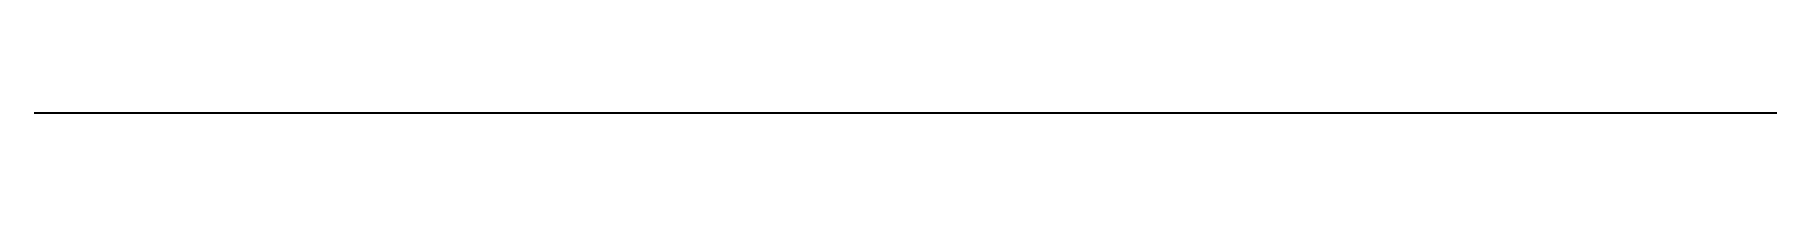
# Model space of a CAD drawing. Header units: metres. Extents: x 0 to 9999, y 0 to 10.
import ezdxf

# ---------------------------------------------------------------- set-up
doc = ezdxf.new("R2010")
doc.units = ezdxf.units.M

msp = doc.modelspace()

# ---------------------------------------------------------------- linework, layer by layer
for p, q in [((0, 0), (0, 10)), ((1, 0), (1, 10)), ((2, 0), (2, 10)), ((3, 0), (3, 10)), ((4, 0), (4, 10)), ((5, 0), (5, 10)), ((6, 0), (6, 10)), ((7, 0), (7, 10)), ((8, 0), (8, 10)), ((9, 0), (9, 10)), ((10, 0), (10, 10)), ((11, 0), (11, 10)), ((12, 0), (12, 10)), ((13, 0), (13, 10)), ((14, 0), (14, 10)), ((15, 0), (15, 10)), ((16, 0), (16, 10)), ((17, 0), (17, 10)), ((18, 0), (18, 10)), ((19, 0), (19, 10)), ((20, 0), (20, 10)), ((21, 0), (21, 10)), ((22, 0), (22, 10)), ((23, 0), (23, 10)), ((24, 0), (24, 10)), ((25, 0), (25, 10)), ((26, 0), (26, 10)), ((27, 0), (27, 10)), ((28, 0), (28, 10)), ((29, 0), (29, 10)), ((30, 0), (30, 10)), ((31, 0), (31, 10)), ((32, 0), (32, 10)), ((33, 0), (33, 10)), ((34, 0), (34, 10)), ((35, 0), (35, 10)), ((36, 0), (36, 10)), ((37, 0), (37, 10)), ((38, 0), (38, 10)), ((39, 0), (39, 10)), ((40, 0), (40, 10)), ((41, 0), (41, 10)), ((42, 0), (42, 10)), ((43, 0), (43, 10)), ((44, 0), (44, 10)), ((45, 0), (45, 10)), ((46, 0), (46, 10)), ((47, 0), (47, 10)), ((48, 0), (48, 10)), ((49, 0), (49, 10)), ((50, 0), (50, 10)), ((51, 0), (51, 10)), ((52, 0), (52, 10)), ((53, 0), (53, 10)), ((54, 0), (54, 10)), ((55, 0), (55, 10)), ((56, 0), (56, 10)), ((57, 0), (57, 10)), ((58, 0), (58, 10)), ((59, 0), (59, 10)), ((60, 0), (60, 10)), ((61, 0), (61, 10)), ((62, 0), (62, 10)), ((63, 0), (63, 10)), ((64, 0), (64, 10)), ((65, 0), (65, 10)), ((66, 0), (66, 10)), ((67, 0), (67, 10)), ((68, 0), (68, 10)), ((69, 0), (69, 10)), ((70, 0), (70, 10)), ((71, 0), (71, 10)), ((72, 0), (72, 10)), ((73, 0), (73, 10)), ((74, 0), (74, 10)), ((75, 0), (75, 10)), ((76, 0), (76, 10)), ((77, 0), (77, 10)), ((78, 0), (78, 10)), ((79, 0), (79, 10)), ((80, 0), (80, 10)), ((81, 0), (81, 10)), ((82, 0), (82, 10)), ((83, 0), (83, 10)), ((84, 0), (84, 10)), ((85, 0), (85, 10)), ((86, 0), (86, 10)), ((87, 0), (87, 10)), ((88, 0), (88, 10)), ((89, 0), (89, 10)), ((90, 0), (90, 10)), ((91, 0), (91, 10)), ((92, 0), (92, 10)), ((93, 0), (93, 10)), ((94, 0), (94, 10)), ((95, 0), (95, 10)), ((96, 0), (96, 10)), ((97, 0), (97, 10)), ((98, 0), (98, 10)), ((99, 0), (99, 10)), ((100, 0), (100, 10)), ((101, 0), (101, 10)), ((102, 0), (102, 10)), ((103, 0), (103, 10)), ((104, 0), (104, 10)), ((105, 0), (105, 10)), ((106, 0), (106, 10)), ((107, 0), (107, 10)), ((108, 0), (108, 10)), ((109, 0), (109, 10)), ((110, 0), (110, 10)), ((111, 0), (111, 10)), ((112, 0), (112, 10)), ((113, 0), (113, 10)), ((114, 0), (114, 10)), ((115, 0), (115, 10)), ((116, 0), (116, 10)), ((117, 0), (117, 10)), ((118, 0), (118, 10)), ((119, 0), (119, 10)), ((120, 0), (120, 10)), ((121, 0), (121, 10)), ((122, 0), (122, 10)), ((123, 0), (123, 10)), ((124, 0), (124, 10)), ((125, 0), (125, 10)), ((126, 0), (126, 10)), ((127, 0), (127, 10)), ((128, 0), (128, 10)), ((129, 0), (129, 10)), ((130, 0), (130, 10)), ((131, 0), (131, 10)), ((132, 0), (132, 10)), ((133, 0), (133, 10)), ((134, 0), (134, 10)), ((135, 0), (135, 10)), ((136, 0), (136, 10)), ((137, 0), (137, 10)), ((138, 0), (138, 10)), ((139, 0), (139, 10)), ((140, 0), (140, 10)), ((141, 0), (141, 10)), ((142, 0), (142, 10)), ((143, 0), (143, 10)), ((144, 0), (144, 10)), ((145, 0), (145, 10)), ((146, 0), (146, 10)), ((147, 0), (147, 10)), ((148, 0), (148, 10)), ((149, 0), (149, 10)), ((150, 0), (150, 10)), ((151, 0), (151, 10)), ((152, 0), (152, 10)), ((153, 0), (153, 10)), ((154, 0), (154, 10)), ((155, 0), (155, 10)), ((156, 0), (156, 10)), ((157, 0), (157, 10)), ((158, 0), (158, 10)), ((159, 0), (159, 10)), ((160, 0), (160, 10)), ((161, 0), (161, 10)), ((162, 0), (162, 10)), ((163, 0), (163, 10)), ((164, 0), (164, 10)), ((165, 0), (165, 10)), ((166, 0), (166, 10)), ((167, 0), (167, 10)), ((168, 0), (168, 10)), ((169, 0), (169, 10)), ((170, 0), (170, 10)), ((171, 0), (171, 10)), ((172, 0), (172, 10)), ((173, 0), (173, 10)), ((174, 0), (174, 10)), ((175, 0), (175, 10)), ((176, 0), (176, 10)), ((177, 0), (177, 10)), ((178, 0), (178, 10)), ((179, 0), (179, 10)), ((180, 0), (180, 10)), ((181, 0), (181, 10)), ((182, 0), (182, 10)), ((183, 0), (183, 10)), ((184, 0), (184, 10)), ((185, 0), (185, 10)), ((186, 0), (186, 10)), ((187, 0), (187, 10)), ((188, 0), (188, 10)), ((189, 0), (189, 10)), ((190, 0), (190, 10)), ((191, 0), (191, 10)), ((192, 0), (192, 10)), ((193, 0), (193, 10)), ((194, 0), (194, 10)), ((195, 0), (195, 10)), ((196, 0), (196, 10)), ((197, 0), (197, 10)), ((198, 0), (198, 10)), ((199, 0), (199, 10)), ((200, 0), (200, 10)), ((201, 0), (201, 10)), ((202, 0), (202, 10)), ((203, 0), (203, 10)), ((204, 0), (204, 10)), ((205, 0), (205, 10)), ((206, 0), (206, 10)), ((207, 0), (207, 10)), ((208, 0), (208, 10)), ((209, 0), (209, 10)), ((210, 0), (210, 10)), ((211, 0), (211, 10)), ((212, 0), (212, 10)), ((213, 0), (213, 10)), ((214, 0), (214, 10)), ((215, 0), (215, 10)), ((216, 0), (216, 10)), ((217, 0), (217, 10)), ((218, 0), (218, 10)), ((219, 0), (219, 10)), ((220, 0), (220, 10)), ((221, 0), (221, 10)), ((222, 0), (222, 10)), ((223, 0), (223, 10)), ((224, 0), (224, 10)), ((225, 0), (225, 10)), ((226, 0), (226, 10)), ((227, 0), (227, 10)), ((228, 0), (228, 10)), ((229, 0), (229, 10)), ((230, 0), (230, 10)), ((231, 0), (231, 10)), ((232, 0), (232, 10)), ((233, 0), (233, 10)), ((234, 0), (234, 10)), ((235, 0), (235, 10)), ((236, 0), (236, 10)), ((237, 0), (237, 10)), ((238, 0), (238, 10)), ((239, 0), (239, 10)), ((240, 0), (240, 10)), ((241, 0), (241, 10)), ((242, 0), (242, 10)), ((243, 0), (243, 10)), ((244, 0), (244, 10)), ((245, 0), (245, 10)), ((246, 0), (246, 10)), ((247, 0), (247, 10)), ((248, 0), (248, 10)), ((249, 0), (249, 10)), ((250, 0), (250, 10)), ((251, 0), (251, 10)), ((252, 0), (252, 10)), ((253, 0), (253, 10)), ((254, 0), (254, 10)), ((255, 0), (255, 10)), ((256, 0), (256, 10)), ((257, 0), (257, 10)), ((258, 0), (258, 10)), ((259, 0), (259, 10)), ((260, 0), (260, 10)), ((261, 0), (261, 10)), ((262, 0), (262, 10)), ((263, 0), (263, 10)), ((264, 0), (264, 10)), ((265, 0), (265, 10)), ((266, 0), (266, 10)), ((267, 0), (267, 10)), ((268, 0), (268, 10)), ((269, 0), (269, 10)), ((270, 0), (270, 10)), ((271, 0), (271, 10)), ((272, 0), (272, 10)), ((273, 0), (273, 10)), ((274, 0), (274, 10)), ((275, 0), (275, 10)), ((276, 0), (276, 10)), ((277, 0), (277, 10)), ((278, 0), (278, 10)), ((279, 0), (279, 10)), ((280, 0), (280, 10)), ((281, 0), (281, 10)), ((282, 0), (282, 10)), ((283, 0), (283, 10)), ((284, 0), (284, 10)), ((285, 0), (285, 10)), ((286, 0), (286, 10)), ((287, 0), (287, 10)), ((288, 0), (288, 10)), ((289, 0), (289, 10)), ((290, 0), (290, 10)), ((291, 0), (291, 10)), ((292, 0), (292, 10)), ((293, 0), (293, 10)), ((294, 0), (294, 10)), ((295, 0), (295, 10)), ((296, 0), (296, 10)), ((297, 0), (297, 10)), ((298, 0), (298, 10)), ((299, 0), (299, 10)), ((300, 0), (300, 10)), ((301, 0), (301, 10)), ((302, 0), (302, 10)), ((303, 0), (303, 10)), ((304, 0), (304, 10)), ((305, 0), (305, 10)), ((306, 0), (306, 10)), ((307, 0), (307, 10)), ((308, 0), (308, 10)), ((309, 0), (309, 10)), ((310, 0), (310, 10)), ((311, 0), (311, 10)), ((312, 0), (312, 10)), ((313, 0), (313, 10)), ((314, 0), (314, 10)), ((315, 0), (315, 10)), ((316, 0), (316, 10)), ((317, 0), (317, 10)), ((318, 0), (318, 10)), ((319, 0), (319, 10)), ((320, 0), (320, 10)), ((321, 0), (321, 10)), ((322, 0), (322, 10)), ((323, 0), (323, 10)), ((324, 0), (324, 10)), ((325, 0), (325, 10)), ((326, 0), (326, 10)), ((327, 0), (327, 10)), ((328, 0), (328, 10)), ((329, 0), (329, 10)), ((330, 0), (330, 10)), ((331, 0), (331, 10)), ((332, 0), (332, 10)), ((333, 0), (333, 10)), ((334, 0), (334, 10)), ((335, 0), (335, 10)), ((336, 0), (336, 10)), ((337, 0), (337, 10)), ((338, 0), (338, 10)), ((339, 0), (339, 10)), ((340, 0), (340, 10)), ((341, 0), (341, 10)), ((342, 0), (342, 10)), ((343, 0), (343, 10)), ((344, 0), (344, 10)), ((345, 0), (345, 10)), ((346, 0), (346, 10)), ((347, 0), (347, 10)), ((348, 0), (348, 10)), ((349, 0), (349, 10)), ((350, 0), (350, 10)), ((351, 0), (351, 10)), ((352, 0), (352, 10)), ((353, 0), (353, 10)), ((354, 0), (354, 10)), ((355, 0), (355, 10)), ((356, 0), (356, 10)), ((357, 0), (357, 10)), ((358, 0), (358, 10)), ((359, 0), (359, 10)), ((360, 0), (360, 10)), ((361, 0), (361, 10)), ((362, 0), (362, 10)), ((363, 0), (363, 10)), ((364, 0), (364, 10)), ((365, 0), (365, 10)), ((366, 0), (366, 10)), ((367, 0), (367, 10)), ((368, 0), (368, 10)), ((369, 0), (369, 10)), ((370, 0), (370, 10)), ((371, 0), (371, 10)), ((372, 0), (372, 10)), ((373, 0), (373, 10)), ((374, 0), (374, 10)), ((375, 0), (375, 10)), ((376, 0), (376, 10)), ((377, 0), (377, 10)), ((378, 0), (378, 10)), ((379, 0), (379, 10)), ((380, 0), (380, 10)), ((381, 0), (381, 10)), ((382, 0), (382, 10)), ((383, 0), (383, 10)), ((384, 0), (384, 10)), ((385, 0), (385, 10)), ((386, 0), (386, 10)), ((387, 0), (387, 10)), ((388, 0), (388, 10)), ((389, 0), (389, 10)), ((390, 0), (390, 10)), ((391, 0), (391, 10)), ((392, 0), (392, 10)), ((393, 0), (393, 10)), ((394, 0), (394, 10)), ((395, 0), (395, 10)), ((396, 0), (396, 10)), ((397, 0), (397, 10)), ((398, 0), (398, 10)), ((399, 0), (399, 10)), ((400, 0), (400, 10)), ((401, 0), (401, 10)), ((402, 0), (402, 10)), ((403, 0), (403, 10)), ((404, 0), (404, 10)), ((405, 0), (405, 10)), ((406, 0), (406, 10)), ((407, 0), (407, 10)), ((408, 0), (408, 10)), ((409, 0), (409, 10)), ((410, 0), (410, 10)), ((411, 0), (411, 10)), ((412, 0), (412, 10)), ((413, 0), (413, 10)), ((414, 0), (414, 10)), ((415, 0), (415, 10)), ((416, 0), (416, 10)), ((417, 0), (417, 10)), ((418, 0), (418, 10)), ((419, 0), (419, 10)), ((420, 0), (420, 10)), ((421, 0), (421, 10)), ((422, 0), (422, 10)), ((423, 0), (423, 10)), ((424, 0), (424, 10)), ((425, 0), (425, 10)), ((426, 0), (426, 10)), ((427, 0), (427, 10)), ((428, 0), (428, 10)), ((429, 0), (429, 10)), ((430, 0), (430, 10)), ((431, 0), (431, 10)), ((432, 0), (432, 10)), ((433, 0), (433, 10)), ((434, 0), (434, 10)), ((435, 0), (435, 10)), ((436, 0), (436, 10)), ((437, 0), (437, 10)), ((438, 0), (438, 10)), ((439, 0), (439, 10)), ((440, 0), (440, 10)), ((441, 0), (441, 10)), ((442, 0), (442, 10)), ((443, 0), (443, 10)), ((444, 0), (444, 10)), ((445, 0), (445, 10)), ((446, 0), (446, 10)), ((447, 0), (447, 10)), ((448, 0), (448, 10)), ((449, 0), (449, 10)), ((450, 0), (450, 10)), ((451, 0), (451, 10)), ((452, 0), (452, 10)), ((453, 0), (453, 10)), ((454, 0), (454, 10)), ((455, 0), (455, 10)), ((456, 0), (456, 10)), ((457, 0), (457, 10)), ((458, 0), (458, 10)), ((459, 0), (459, 10)), ((460, 0), (460, 10)), ((461, 0), (461, 10)), ((462, 0), (462, 10)), ((463, 0), (463, 10)), ((464, 0), (464, 10)), ((465, 0), (465, 10)), ((466, 0), (466, 10)), ((467, 0), (467, 10)), ((468, 0), (468, 10)), ((469, 0), (469, 10)), ((470, 0), (470, 10)), ((471, 0), (471, 10)), ((472, 0), (472, 10)), ((473, 0), (473, 10)), ((474, 0), (474, 10)), ((475, 0), (475, 10)), ((476, 0), (476, 10)), ((477, 0), (477, 10)), ((478, 0), (478, 10)), ((479, 0), (479, 10)), ((480, 0), (480, 10)), ((481, 0), (481, 10)), ((482, 0), (482, 10)), ((483, 0), (483, 10)), ((484, 0), (484, 10)), ((485, 0), (485, 10)), ((486, 0), (486, 10)), ((487, 0), (487, 10)), ((488, 0), (488, 10)), ((489, 0), (489, 10)), ((490, 0), (490, 10)), ((491, 0), (491, 10)), ((492, 0), (492, 10)), ((493, 0), (493, 10)), ((494, 0), (494, 10)), ((495, 0), (495, 10)), ((496, 0), (496, 10)), ((497, 0), (497, 10)), ((498, 0), (498, 10)), ((499, 0), (499, 10)), ((500, 0), (500, 10)), ((501, 0), (501, 10)), ((502, 0), (502, 10)), ((503, 0), (503, 10)), ((504, 0), (504, 10)), ((505, 0), (505, 10)), ((506, 0), (506, 10)), ((507, 0), (507, 10)), ((508, 0), (508, 10)), ((509, 0), (509, 10)), ((510, 0), (510, 10)), ((511, 0), (511, 10)), ((512, 0), (512, 10)), ((513, 0), (513, 10)), ((514, 0), (514, 10)), ((515, 0), (515, 10)), ((516, 0), (516, 10)), ((517, 0), (517, 10)), ((518, 0), (518, 10)), ((519, 0), (519, 10)), ((520, 0), (520, 10)), ((521, 0), (521, 10)), ((522, 0), (522, 10)), ((523, 0), (523, 10)), ((524, 0), (524, 10)), ((525, 0), (525, 10)), ((526, 0), (526, 10)), ((527, 0), (527, 10)), ((528, 0), (528, 10)), ((529, 0), (529, 10)), ((530, 0), (530, 10)), ((531, 0), (531, 10)), ((532, 0), (532, 10)), ((533, 0), (533, 10)), ((534, 0), (534, 10)), ((535, 0), (535, 10)), ((536, 0), (536, 10)), ((537, 0), (537, 10)), ((538, 0), (538, 10)), ((539, 0), (539, 10)), ((540, 0), (540, 10)), ((541, 0), (541, 10)), ((542, 0), (542, 10)), ((543, 0), (543, 10)), ((544, 0), (544, 10)), ((545, 0), (545, 10)), ((546, 0), (546, 10)), ((547, 0), (547, 10)), ((548, 0), (548, 10)), ((549, 0), (549, 10)), ((550, 0), (550, 10)), ((551, 0), (551, 10)), ((552, 0), (552, 10)), ((553, 0), (553, 10)), ((554, 0), (554, 10)), ((555, 0), (555, 10)), ((556, 0), (556, 10)), ((557, 0), (557, 10)), ((558, 0), (558, 10)), ((559, 0), (559, 10)), ((560, 0), (560, 10)), ((561, 0), (561, 10)), ((562, 0), (562, 10)), ((563, 0), (563, 10)), ((564, 0), (564, 10)), ((565, 0), (565, 10)), ((566, 0), (566, 10)), ((567, 0), (567, 10)), ((568, 0), (568, 10)), ((569, 0), (569, 10)), ((570, 0), (570, 10)), ((571, 0), (571, 10)), ((572, 0), (572, 10)), ((573, 0), (573, 10)), ((574, 0), (574, 10)), ((575, 0), (575, 10)), ((576, 0), (576, 10)), ((577, 0), (577, 10)), ((578, 0), (578, 10)), ((579, 0), (579, 10)), ((580, 0), (580, 10)), ((581, 0), (581, 10)), ((582, 0), (582, 10)), ((583, 0), (583, 10)), ((584, 0), (584, 10)), ((585, 0), (585, 10)), ((586, 0), (586, 10)), ((587, 0), (587, 10)), ((588, 0), (588, 10)), ((589, 0), (589, 10)), ((590, 0), (590, 10)), ((591, 0), (591, 10)), ((592, 0), (592, 10)), ((593, 0), (593, 10)), ((594, 0), (594, 10)), ((595, 0), (595, 10)), ((596, 0), (596, 10)), ((597, 0), (597, 10)), ((598, 0), (598, 10)), ((599, 0), (599, 10)), ((600, 0), (600, 10)), ((601, 0), (601, 10)), ((602, 0), (602, 10)), ((603, 0), (603, 10)), ((604, 0), (604, 10)), ((605, 0), (605, 10)), ((606, 0), (606, 10)), ((607, 0), (607, 10)), ((608, 0), (608, 10)), ((609, 0), (609, 10)), ((610, 0), (610, 10)), ((611, 0), (611, 10)), ((612, 0), (612, 10)), ((613, 0), (613, 10)), ((614, 0), (614, 10)), ((615, 0), (615, 10)), ((616, 0), (616, 10)), ((617, 0), (617, 10)), ((618, 0), (618, 10)), ((619, 0), (619, 10)), ((620, 0), (620, 10)), ((621, 0), (621, 10)), ((622, 0), (622, 10)), ((623, 0), (623, 10)), ((624, 0), (624, 10)), ((625, 0), (625, 10)), ((626, 0), (626, 10)), ((627, 0), (627, 10)), ((628, 0), (628, 10)), ((629, 0), (629, 10)), ((630, 0), (630, 10)), ((631, 0), (631, 10)), ((632, 0), (632, 10)), ((633, 0), (633, 10)), ((634, 0), (634, 10)), ((635, 0), (635, 10)), ((636, 0), (636, 10)), ((637, 0), (637, 10)), ((638, 0), (638, 10)), ((639, 0), (639, 10)), ((640, 0), (640, 10)), ((641, 0), (641, 10)), ((642, 0), (642, 10)), ((643, 0), (643, 10)), ((644, 0), (644, 10)), ((645, 0), (645, 10)), ((646, 0), (646, 10)), ((647, 0), (647, 10)), ((648, 0), (648, 10)), ((649, 0), (649, 10)), ((650, 0), (650, 10)), ((651, 0), (651, 10)), ((652, 0), (652, 10)), ((653, 0), (653, 10)), ((654, 0), (654, 10)), ((655, 0), (655, 10)), ((656, 0), (656, 10)), ((657, 0), (657, 10)), ((658, 0), (658, 10)), ((659, 0), (659, 10)), ((660, 0), (660, 10)), ((661, 0), (661, 10)), ((662, 0), (662, 10)), ((663, 0), (663, 10)), ((664, 0), (664, 10)), ((665, 0), (665, 10)), ((666, 0), (666, 10)), ((667, 0), (667, 10)), ((668, 0), (668, 10)), ((669, 0), (669, 10)), ((670, 0), (670, 10)), ((671, 0), (671, 10)), ((672, 0), (672, 10)), ((673, 0), (673, 10)), ((674, 0), (674, 10)), ((675, 0), (675, 10)), ((676, 0), (676, 10)), ((677, 0), (677, 10)), ((678, 0), (678, 10)), ((679, 0), (679, 10)), ((680, 0), (680, 10)), ((681, 0), (681, 10)), ((682, 0), (682, 10)), ((683, 0), (683, 10)), ((684, 0), (684, 10)), ((685, 0), (685, 10)), ((686, 0), (686, 10)), ((687, 0), (687, 10)), ((688, 0), (688, 10)), ((689, 0), (689, 10)), ((690, 0), (690, 10)), ((691, 0), (691, 10)), ((692, 0), (692, 10)), ((693, 0), (693, 10)), ((694, 0), (694, 10)), ((695, 0), (695, 10)), ((696, 0), (696, 10)), ((697, 0), (697, 10)), ((698, 0), (698, 10)), ((699, 0), (699, 10)), ((700, 0), (700, 10)), ((701, 0), (701, 10)), ((702, 0), (702, 10)), ((703, 0), (703, 10)), ((704, 0), (704, 10)), ((705, 0), (705, 10)), ((706, 0), (706, 10)), ((707, 0), (707, 10)), ((708, 0), (708, 10)), ((709, 0), (709, 10)), ((710, 0), (710, 10)), ((711, 0), (711, 10)), ((712, 0), (712, 10)), ((713, 0), (713, 10)), ((714, 0), (714, 10)), ((715, 0), (715, 10)), ((716, 0), (716, 10)), ((717, 0), (717, 10)), ((718, 0), (718, 10)), ((719, 0), (719, 10)), ((720, 0), (720, 10)), ((721, 0), (721, 10)), ((722, 0), (722, 10)), ((723, 0), (723, 10)), ((724, 0), (724, 10)), ((725, 0), (725, 10)), ((726, 0), (726, 10)), ((727, 0), (727, 10)), ((728, 0), (728, 10)), ((729, 0), (729, 10)), ((730, 0), (730, 10)), ((731, 0), (731, 10)), ((732, 0), (732, 10)), ((733, 0), (733, 10)), ((734, 0), (734, 10)), ((735, 0), (735, 10)), ((736, 0), (736, 10)), ((737, 0), (737, 10)), ((738, 0), (738, 10)), ((739, 0), (739, 10)), ((740, 0), (740, 10)), ((741, 0), (741, 10)), ((742, 0), (742, 10)), ((743, 0), (743, 10)), ((744, 0), (744, 10)), ((745, 0), (745, 10)), ((746, 0), (746, 10)), ((747, 0), (747, 10)), ((748, 0), (748, 10)), ((749, 0), (749, 10)), ((750, 0), (750, 10)), ((751, 0), (751, 10)), ((752, 0), (752, 10)), ((753, 0), (753, 10)), ((754, 0), (754, 10)), ((755, 0), (755, 10)), ((756, 0), (756, 10)), ((757, 0), (757, 10)), ((758, 0), (758, 10)), ((759, 0), (759, 10)), ((760, 0), (760, 10)), ((761, 0), (761, 10)), ((762, 0), (762, 10)), ((763, 0), (763, 10)), ((764, 0), (764, 10)), ((765, 0), (765, 10)), ((766, 0), (766, 10)), ((767, 0), (767, 10)), ((768, 0), (768, 10)), ((769, 0), (769, 10)), ((770, 0), (770, 10)), ((771, 0), (771, 10)), ((772, 0), (772, 10)), ((773, 0), (773, 10)), ((774, 0), (774, 10)), ((775, 0), (775, 10)), ((776, 0), (776, 10)), ((777, 0), (777, 10)), ((778, 0), (778, 10)), ((779, 0), (779, 10)), ((780, 0), (780, 10)), ((781, 0), (781, 10)), ((782, 0), (782, 10)), ((783, 0), (783, 10)), ((784, 0), (784, 10)), ((785, 0), (785, 10)), ((786, 0), (786, 10)), ((787, 0), (787, 10)), ((788, 0), (788, 10)), ((789, 0), (789, 10)), ((790, 0), (790, 10)), ((791, 0), (791, 10)), ((792, 0), (792, 10)), ((793, 0), (793, 10)), ((794, 0), (794, 10)), ((795, 0), (795, 10)), ((796, 0), (796, 10)), ((797, 0), (797, 10)), ((798, 0), (798, 10)), ((799, 0), (799, 10)), ((800, 0), (800, 10)), ((801, 0), (801, 10)), ((802, 0), (802, 10)), ((803, 0), (803, 10)), ((804, 0), (804, 10)), ((805, 0), (805, 10)), ((806, 0), (806, 10)), ((807, 0), (807, 10)), ((808, 0), (808, 10)), ((809, 0), (809, 10)), ((810, 0), (810, 10)), ((811, 0), (811, 10)), ((812, 0), (812, 10)), ((813, 0), (813, 10)), ((814, 0), (814, 10)), ((815, 0), (815, 10)), ((816, 0), (816, 10)), ((817, 0), (817, 10)), ((818, 0), (818, 10)), ((819, 0), (819, 10)), ((820, 0), (820, 10)), ((821, 0), (821, 10)), ((822, 0), (822, 10)), ((823, 0), (823, 10)), ((824, 0), (824, 10)), ((825, 0), (825, 10)), ((826, 0), (826, 10)), ((827, 0), (827, 10)), ((828, 0), (828, 10)), ((829, 0), (829, 10)), ((830, 0), (830, 10)), ((831, 0), (831, 10)), ((832, 0), (832, 10)), ((833, 0), (833, 10)), ((834, 0), (834, 10)), ((835, 0), (835, 10)), ((836, 0), (836, 10)), ((837, 0), (837, 10)), ((838, 0), (838, 10)), ((839, 0), (839, 10)), ((840, 0), (840, 10)), ((841, 0), (841, 10)), ((842, 0), (842, 10)), ((843, 0), (843, 10)), ((844, 0), (844, 10)), ((845, 0), (845, 10)), ((846, 0), (846, 10)), ((847, 0), (847, 10)), ((848, 0), (848, 10)), ((849, 0), (849, 10)), ((850, 0), (850, 10)), ((851, 0), (851, 10)), ((852, 0), (852, 10)), ((853, 0), (853, 10)), ((854, 0), (854, 10)), ((855, 0), (855, 10)), ((856, 0), (856, 10)), ((857, 0), (857, 10)), ((858, 0), (858, 10)), ((859, 0), (859, 10)), ((860, 0), (860, 10)), ((861, 0), (861, 10)), ((862, 0), (862, 10)), ((863, 0), (863, 10)), ((864, 0), (864, 10)), ((865, 0), (865, 10)), ((866, 0), (866, 10)), ((867, 0), (867, 10)), ((868, 0), (868, 10)), ((869, 0), (869, 10)), ((870, 0), (870, 10)), ((871, 0), (871, 10)), ((872, 0), (872, 10)), ((873, 0), (873, 10)), ((874, 0), (874, 10)), ((875, 0), (875, 10)), ((876, 0), (876, 10)), ((877, 0), (877, 10)), ((878, 0), (878, 10)), ((879, 0), (879, 10)), ((880, 0), (880, 10)), ((881, 0), (881, 10)), ((882, 0), (882, 10)), ((883, 0), (883, 10)), ((884, 0), (884, 10)), ((885, 0), (885, 10)), ((886, 0), (886, 10)), ((887, 0), (887, 10)), ((888, 0), (888, 10)), ((889, 0), (889, 10)), ((890, 0), (890, 10)), ((891, 0), (891, 10)), ((892, 0), (892, 10)), ((893, 0), (893, 10)), ((894, 0), (894, 10)), ((895, 0), (895, 10)), ((896, 0), (896, 10)), ((897, 0), (897, 10)), ((898, 0), (898, 10)), ((899, 0), (899, 10)), ((900, 0), (900, 10)), ((901, 0), (901, 10)), ((902, 0), (902, 10)), ((903, 0), (903, 10)), ((904, 0), (904, 10)), ((905, 0), (905, 10)), ((906, 0), (906, 10)), ((907, 0), (907, 10)), ((908, 0), (908, 10)), ((909, 0), (909, 10)), ((910, 0), (910, 10)), ((911, 0), (911, 10)), ((912, 0), (912, 10)), ((913, 0), (913, 10)), ((914, 0), (914, 10)), ((915, 0), (915, 10)), ((916, 0), (916, 10)), ((917, 0), (917, 10)), ((918, 0), (918, 10)), ((919, 0), (919, 10)), ((920, 0), (920, 10)), ((921, 0), (921, 10)), ((922, 0), (922, 10)), ((923, 0), (923, 10)), ((924, 0), (924, 10)), ((925, 0), (925, 10)), ((926, 0), (926, 10)), ((927, 0), (927, 10)), ((928, 0), (928, 10)), ((929, 0), (929, 10)), ((930, 0), (930, 10)), ((931, 0), (931, 10)), ((932, 0), (932, 10)), ((933, 0), (933, 10)), ((934, 0), (934, 10)), ((935, 0), (935, 10)), ((936, 0), (936, 10)), ((937, 0), (937, 10)), ((938, 0), (938, 10)), ((939, 0), (939, 10)), ((940, 0), (940, 10)), ((941, 0), (941, 10)), ((942, 0), (942, 10)), ((943, 0), (943, 10)), ((944, 0), (944, 10)), ((945, 0), (945, 10)), ((946, 0), (946, 10)), ((947, 0), (947, 10)), ((948, 0), (948, 10)), ((949, 0), (949, 10)), ((950, 0), (950, 10)), ((951, 0), (951, 10)), ((952, 0), (952, 10)), ((953, 0), (953, 10)), ((954, 0), (954, 10)), ((955, 0), (955, 10)), ((956, 0), (956, 10)), ((957, 0), (957, 10)), ((958, 0), (958, 10)), ((959, 0), (959, 10)), ((960, 0), (960, 10)), ((961, 0), (961, 10)), ((962, 0), (962, 10)), ((963, 0), (963, 10)), ((964, 0), (964, 10)), ((965, 0), (965, 10)), ((966, 0), (966, 10)), ((967, 0), (967, 10)), ((968, 0), (968, 10)), ((969, 0), (969, 10)), ((970, 0), (970, 10)), ((971, 0), (971, 10)), ((972, 0), (972, 10)), ((973, 0), (973, 10)), ((974, 0), (974, 10)), ((975, 0), (975, 10)), ((976, 0), (976, 10)), ((977, 0), (977, 10)), ((978, 0), (978, 10)), ((979, 0), (979, 10)), ((980, 0), (980, 10)), ((981, 0), (981, 10)), ((982, 0), (982, 10)), ((983, 0), (983, 10)), ((984, 0), (984, 10)), ((985, 0), (985, 10)), ((986, 0), (986, 10)), ((987, 0), (987, 10)), ((988, 0), (988, 10)), ((989, 0), (989, 10)), ((990, 0), (990, 10)), ((991, 0), (991, 10)), ((992, 0), (992, 10)), ((993, 0), (993, 10)), ((994, 0), (994, 10)), ((995, 0), (995, 10)), ((996, 0), (996, 10)), ((997, 0), (997, 10)), ((998, 0), (998, 10)), ((999, 0), (999, 10)), ((1000, 0), (1000, 10)), ((1001, 0), (1001, 10)), ((1002, 0), (1002, 10)), ((1003, 0), (1003, 10)), ((1004, 0), (1004, 10)), ((1005, 0), (1005, 10)), ((1006, 0), (1006, 10)), ((1007, 0), (1007, 10)), ((1008, 0), (1008, 10)), ((1009, 0), (1009, 10)), ((1010, 0), (1010, 10)), ((1011, 0), (1011, 10)), ((1012, 0), (1012, 10)), ((1013, 0), (1013, 10)), ((1014, 0), (1014, 10)), ((1015, 0), (1015, 10)), ((1016, 0), (1016, 10)), ((1017, 0), (1017, 10)), ((1018, 0), (1018, 10)), ((1019, 0), (1019, 10)), ((1020, 0), (1020, 10)), ((1021, 0), (1021, 10)), ((1022, 0), (1022, 10)), ((1023, 0), (1023, 10)), ((1024, 0), (1024, 10)), ((1025, 0), (1025, 10)), ((1026, 0), (1026, 10)), ((1027, 0), (1027, 10)), ((1028, 0), (1028, 10)), ((1029, 0), (1029, 10)), ((1030, 0), (1030, 10)), ((1031, 0), (1031, 10)), ((1032, 0), (1032, 10)), ((1033, 0), (1033, 10)), ((1034, 0), (1034, 10)), ((1035, 0), (1035, 10)), ((1036, 0), (1036, 10)), ((1037, 0), (1037, 10)), ((1038, 0), (1038, 10)), ((1039, 0), (1039, 10)), ((1040, 0), (1040, 10)), ((1041, 0), (1041, 10)), ((1042, 0), (1042, 10)), ((1043, 0), (1043, 10)), ((1044, 0), (1044, 10)), ((1045, 0), (1045, 10)), ((1046, 0), (1046, 10)), ((1047, 0), (1047, 10)), ((1048, 0), (1048, 10)), ((1049, 0), (1049, 10)), ((1050, 0), (1050, 10)), ((1051, 0), (1051, 10)), ((1052, 0), (1052, 10)), ((1053, 0), (1053, 10)), ((1054, 0), (1054, 10)), ((1055, 0), (1055, 10)), ((1056, 0), (1056, 10)), ((1057, 0), (1057, 10)), ((1058, 0), (1058, 10)), ((1059, 0), (1059, 10)), ((1060, 0), (1060, 10)), ((1061, 0), (1061, 10)), ((1062, 0), (1062, 10)), ((1063, 0), (1063, 10)), ((1064, 0), (1064, 10)), ((1065, 0), (1065, 10)), ((1066, 0), (1066, 10)), ((1067, 0), (1067, 10)), ((1068, 0), (1068, 10)), ((1069, 0), (1069, 10)), ((1070, 0), (1070, 10)), ((1071, 0), (1071, 10)), ((1072, 0), (1072, 10)), ((1073, 0), (1073, 10)), ((1074, 0), (1074, 10)), ((1075, 0), (1075, 10)), ((1076, 0), (1076, 10)), ((1077, 0), (1077, 10)), ((1078, 0), (1078, 10)), ((1079, 0), (1079, 10)), ((1080, 0), (1080, 10)), ((1081, 0), (1081, 10)), ((1082, 0), (1082, 10)), ((1083, 0), (1083, 10)), ((1084, 0), (1084, 10)), ((1085, 0), (1085, 10)), ((1086, 0), (1086, 10)), ((1087, 0), (1087, 10)), ((1088, 0), (1088, 10)), ((1089, 0), (1089, 10)), ((1090, 0), (1090, 10)), ((1091, 0), (1091, 10)), ((1092, 0), (1092, 10)), ((1093, 0), (1093, 10)), ((1094, 0), (1094, 10)), ((1095, 0), (1095, 10)), ((1096, 0), (1096, 10)), ((1097, 0), (1097, 10)), ((1098, 0), (1098, 10)), ((1099, 0), (1099, 10)), ((1100, 0), (1100, 10)), ((1101, 0), (1101, 10)), ((1102, 0), (1102, 10)), ((1103, 0), (1103, 10)), ((1104, 0), (1104, 10)), ((1105, 0), (1105, 10)), ((1106, 0), (1106, 10)), ((1107, 0), (1107, 10)), ((1108, 0), (1108, 10)), ((1109, 0), (1109, 10)), ((1110, 0), (1110, 10)), ((1111, 0), (1111, 10)), ((1112, 0), (1112, 10)), ((1113, 0), (1113, 10)), ((1114, 0), (1114, 10)), ((1115, 0), (1115, 10)), ((1116, 0), (1116, 10)), ((1117, 0), (1117, 10)), ((1118, 0), (1118, 10)), ((1119, 0), (1119, 10)), ((1120, 0), (1120, 10)), ((1121, 0), (1121, 10)), ((1122, 0), (1122, 10)), ((1123, 0), (1123, 10)), ((1124, 0), (1124, 10)), ((1125, 0), (1125, 10)), ((1126, 0), (1126, 10)), ((1127, 0), (1127, 10)), ((1128, 0), (1128, 10)), ((1129, 0), (1129, 10)), ((1130, 0), (1130, 10)), ((1131, 0), (1131, 10)), ((1132, 0), (1132, 10)), ((1133, 0), (1133, 10)), ((1134, 0), (1134, 10)), ((1135, 0), (1135, 10)), ((1136, 0), (1136, 10)), ((1137, 0), (1137, 10)), ((1138, 0), (1138, 10)), ((1139, 0), (1139, 10)), ((1140, 0), (1140, 10)), ((1141, 0), (1141, 10)), ((1142, 0), (1142, 10)), ((1143, 0), (1143, 10)), ((1144, 0), (1144, 10)), ((1145, 0), (1145, 10)), ((1146, 0), (1146, 10)), ((1147, 0), (1147, 10)), ((1148, 0), (1148, 10)), ((1149, 0), (1149, 10)), ((1150, 0), (1150, 10)), ((1151, 0), (1151, 10)), ((1152, 0), (1152, 10)), ((1153, 0), (1153, 10)), ((1154, 0), (1154, 10)), ((1155, 0), (1155, 10)), ((1156, 0), (1156, 10)), ((1157, 0), (1157, 10)), ((1158, 0), (1158, 10)), ((1159, 0), (1159, 10)), ((1160, 0), (1160, 10)), ((1161, 0), (1161, 10)), ((1162, 0), (1162, 10)), ((1163, 0), (1163, 10)), ((1164, 0), (1164, 10)), ((1165, 0), (1165, 10)), ((1166, 0), (1166, 10)), ((1167, 0), (1167, 10)), ((1168, 0), (1168, 10)), ((1169, 0), (1169, 10)), ((1170, 0), (1170, 10)), ((1171, 0), (1171, 10)), ((1172, 0), (1172, 10)), ((1173, 0), (1173, 10)), ((1174, 0), (1174, 10)), ((1175, 0), (1175, 10)), ((1176, 0), (1176, 10)), ((1177, 0), (1177, 10)), ((1178, 0), (1178, 10)), ((1179, 0), (1179, 10)), ((1180, 0), (1180, 10)), ((1181, 0), (1181, 10)), ((1182, 0), (1182, 10)), ((1183, 0), (1183, 10)), ((1184, 0), (1184, 10)), ((1185, 0), (1185, 10)), ((1186, 0), (1186, 10)), ((1187, 0), (1187, 10)), ((1188, 0), (1188, 10)), ((1189, 0), (1189, 10)), ((1190, 0), (1190, 10)), ((1191, 0), (1191, 10)), ((1192, 0), (1192, 10)), ((1193, 0), (1193, 10)), ((1194, 0), (1194, 10)), ((1195, 0), (1195, 10)), ((1196, 0), (1196, 10)), ((1197, 0), (1197, 10)), ((1198, 0), (1198, 10)), ((1199, 0), (1199, 10)), ((1200, 0), (1200, 10)), ((1201, 0), (1201, 10)), ((1202, 0), (1202, 10)), ((1203, 0), (1203, 10)), ((1204, 0), (1204, 10)), ((1205, 0), (1205, 10)), ((1206, 0), (1206, 10)), ((1207, 0), (1207, 10)), ((1208, 0), (1208, 10)), ((1209, 0), (1209, 10)), ((1210, 0), (1210, 10)), ((1211, 0), (1211, 10)), ((1212, 0), (1212, 10)), ((1213, 0), (1213, 10)), ((1214, 0), (1214, 10)), ((1215, 0), (1215, 10)), ((1216, 0), (1216, 10)), ((1217, 0), (1217, 10)), ((1218, 0), (1218, 10)), ((1219, 0), (1219, 10)), ((1220, 0), (1220, 10)), ((1221, 0), (1221, 10)), ((1222, 0), (1222, 10)), ((1223, 0), (1223, 10)), ((1224, 0), (1224, 10)), ((1225, 0), (1225, 10)), ((1226, 0), (1226, 10)), ((1227, 0), (1227, 10)), ((1228, 0), (1228, 10)), ((1229, 0), (1229, 10)), ((1230, 0), (1230, 10)), ((1231, 0), (1231, 10)), ((1232, 0), (1232, 10)), ((1233, 0), (1233, 10)), ((1234, 0), (1234, 10)), ((1235, 0), (1235, 10)), ((1236, 0), (1236, 10)), ((1237, 0), (1237, 10)), ((1238, 0), (1238, 10)), ((1239, 0), (1239, 10)), ((1240, 0), (1240, 10)), ((1241, 0), (1241, 10)), ((1242, 0), (1242, 10)), ((1243, 0), (1243, 10)), ((1244, 0), (1244, 10)), ((1245, 0), (1245, 10)), ((1246, 0), (1246, 10)), ((1247, 0), (1247, 10)), ((1248, 0), (1248, 10)), ((1249, 0), (1249, 10)), ((1250, 0), (1250, 10)), ((1251, 0), (1251, 10)), ((1252, 0), (1252, 10)), ((1253, 0), (1253, 10)), ((1254, 0), (1254, 10)), ((1255, 0), (1255, 10)), ((1256, 0), (1256, 10)), ((1257, 0), (1257, 10)), ((1258, 0), (1258, 10)), ((1259, 0), (1259, 10)), ((1260, 0), (1260, 10)), ((1261, 0), (1261, 10)), ((1262, 0), (1262, 10)), ((1263, 0), (1263, 10)), ((1264, 0), (1264, 10)), ((1265, 0), (1265, 10)), ((1266, 0), (1266, 10)), ((1267, 0), (1267, 10)), ((1268, 0), (1268, 10)), ((1269, 0), (1269, 10)), ((1270, 0), (1270, 10)), ((1271, 0), (1271, 10)), ((1272, 0), (1272, 10)), ((1273, 0), (1273, 10)), ((1274, 0), (1274, 10)), ((1275, 0), (1275, 10)), ((1276, 0), (1276, 10)), ((1277, 0), (1277, 10)), ((1278, 0), (1278, 10)), ((1279, 0), (1279, 10)), ((1280, 0), (1280, 10)), ((1281, 0), (1281, 10)), ((1282, 0), (1282, 10)), ((1283, 0), (1283, 10)), ((1284, 0), (1284, 10)), ((1285, 0), (1285, 10)), ((1286, 0), (1286, 10)), ((1287, 0), (1287, 10)), ((1288, 0), (1288, 10)), ((1289, 0), (1289, 10)), ((1290, 0), (1290, 10)), ((1291, 0), (1291, 10)), ((1292, 0), (1292, 10)), ((1293, 0), (1293, 10)), ((1294, 0), (1294, 10)), ((1295, 0), (1295, 10)), ((1296, 0), (1296, 10)), ((1297, 0), (1297, 10)), ((1298, 0), (1298, 10)), ((1299, 0), (1299, 10)), ((1300, 0), (1300, 10)), ((1301, 0), (1301, 10)), ((1302, 0), (1302, 10)), ((1303, 0), (1303, 10)), ((1304, 0), (1304, 10)), ((1305, 0), (1305, 10)), ((1306, 0), (1306, 10)), ((1307, 0), (1307, 10)), ((1308, 0), (1308, 10)), ((1309, 0), (1309, 10)), ((1310, 0), (1310, 10)), ((1311, 0), (1311, 10)), ((1312, 0), (1312, 10)), ((1313, 0), (1313, 10)), ((1314, 0), (1314, 10)), ((1315, 0), (1315, 10)), ((1316, 0), (1316, 10)), ((1317, 0), (1317, 10)), ((1318, 0), (1318, 10)), ((1319, 0), (1319, 10)), ((1320, 0), (1320, 10)), ((1321, 0), (1321, 10)), ((1322, 0), (1322, 10)), ((1323, 0), (1323, 10)), ((1324, 0), (1324, 10)), ((1325, 0), (1325, 10)), ((1326, 0), (1326, 10)), ((1327, 0), (1327, 10)), ((1328, 0), (1328, 10)), ((1329, 0), (1329, 10)), ((1330, 0), (1330, 10)), ((1331, 0), (1331, 10)), ((1332, 0), (1332, 10)), ((1333, 0), (1333, 10)), ((1334, 0), (1334, 10)), ((1335, 0), (1335, 10)), ((1336, 0), (1336, 10)), ((1337, 0), (1337, 10)), ((1338, 0), (1338, 10)), ((1339, 0), (1339, 10)), ((1340, 0), (1340, 10)), ((1341, 0), (1341, 10)), ((1342, 0), (1342, 10)), ((1343, 0), (1343, 10)), ((1344, 0), (1344, 10)), ((1345, 0), (1345, 10)), ((1346, 0), (1346, 10)), ((1347, 0), (1347, 10)), ((1348, 0), (1348, 10)), ((1349, 0), (1349, 10)), ((1350, 0), (1350, 10)), ((1351, 0), (1351, 10)), ((1352, 0), (1352, 10)), ((1353, 0), (1353, 10)), ((1354, 0), (1354, 10)), ((1355, 0), (1355, 10)), ((1356, 0), (1356, 10)), ((1357, 0), (1357, 10)), ((1358, 0), (1358, 10)), ((1359, 0), (1359, 10)), ((1360, 0), (1360, 10)), ((1361, 0), (1361, 10)), ((1362, 0), (1362, 10)), ((1363, 0), (1363, 10)), ((1364, 0), (1364, 10)), ((1365, 0), (1365, 10)), ((1366, 0), (1366, 10)), ((1367, 0), (1367, 10)), ((1368, 0), (1368, 10)), ((1369, 0), (1369, 10)), ((1370, 0), (1370, 10)), ((1371, 0), (1371, 10)), ((1372, 0), (1372, 10)), ((1373, 0), (1373, 10)), ((1374, 0), (1374, 10)), ((1375, 0), (1375, 10)), ((1376, 0), (1376, 10)), ((1377, 0), (1377, 10)), ((1378, 0), (1378, 10)), ((1379, 0), (1379, 10)), ((1380, 0), (1380, 10)), ((1381, 0), (1381, 10)), ((1382, 0), (1382, 10)), ((1383, 0), (1383, 10)), ((1384, 0), (1384, 10)), ((1385, 0), (1385, 10)), ((1386, 0), (1386, 10)), ((1387, 0), (1387, 10)), ((1388, 0), (1388, 10)), ((1389, 0), (1389, 10)), ((1390, 0), (1390, 10)), ((1391, 0), (1391, 10)), ((1392, 0), (1392, 10)), ((1393, 0), (1393, 10)), ((1394, 0), (1394, 10)), ((1395, 0), (1395, 10)), ((1396, 0), (1396, 10)), ((1397, 0), (1397, 10)), ((1398, 0), (1398, 10)), ((1399, 0), (1399, 10)), ((1400, 0), (1400, 10)), ((1401, 0), (1401, 10)), ((1402, 0), (1402, 10)), ((1403, 0), (1403, 10)), ((1404, 0), (1404, 10)), ((1405, 0), (1405, 10)), ((1406, 0), (1406, 10)), ((1407, 0), (1407, 10)), ((1408, 0), (1408, 10)), ((1409, 0), (1409, 10)), ((1410, 0), (1410, 10)), ((1411, 0), (1411, 10)), ((1412, 0), (1412, 10)), ((1413, 0), (1413, 10)), ((1414, 0), (1414, 10)), ((1415, 0), (1415, 10)), ((1416, 0), (1416, 10)), ((1417, 0), (1417, 10)), ((1418, 0), (1418, 10)), ((1419, 0), (1419, 10)), ((1420, 0), (1420, 10)), ((1421, 0), (1421, 10)), ((1422, 0), (1422, 10)), ((1423, 0), (1423, 10)), ((1424, 0), (1424, 10)), ((1425, 0), (1425, 10)), ((1426, 0), (1426, 10)), ((1427, 0), (1427, 10)), ((1428, 0), (1428, 10)), ((1429, 0), (1429, 10)), ((1430, 0), (1430, 10)), ((1431, 0), (1431, 10)), ((1432, 0), (1432, 10)), ((1433, 0), (1433, 10)), ((1434, 0), (1434, 10)), ((1435, 0), (1435, 10)), ((1436, 0), (1436, 10)), ((1437, 0), (1437, 10)), ((1438, 0), (1438, 10)), ((1439, 0), (1439, 10)), ((1440, 0), (1440, 10)), ((1441, 0), (1441, 10)), ((1442, 0), (1442, 10)), ((1443, 0), (1443, 10)), ((1444, 0), (1444, 10)), ((1445, 0), (1445, 10)), ((1446, 0), (1446, 10)), ((1447, 0), (1447, 10)), ((1448, 0), (1448, 10)), ((1449, 0), (1449, 10)), ((1450, 0), (1450, 10)), ((1451, 0), (1451, 10)), ((1452, 0), (1452, 10)), ((1453, 0), (1453, 10)), ((1454, 0), (1454, 10)), ((1455, 0), (1455, 10)), ((1456, 0), (1456, 10)), ((1457, 0), (1457, 10)), ((1458, 0), (1458, 10)), ((1459, 0), (1459, 10)), ((1460, 0), (1460, 10)), ((1461, 0), (1461, 10)), ((1462, 0), (1462, 10)), ((1463, 0), (1463, 10)), ((1464, 0), (1464, 10)), ((1465, 0), (1465, 10)), ((1466, 0), (1466, 10)), ((1467, 0), (1467, 10)), ((1468, 0), (1468, 10)), ((1469, 0), (1469, 10)), ((1470, 0), (1470, 10)), ((1471, 0), (1471, 10)), ((1472, 0), (1472, 10)), ((1473, 0), (1473, 10)), ((1474, 0), (1474, 10)), ((1475, 0), (1475, 10)), ((1476, 0), (1476, 10)), ((1477, 0), (1477, 10)), ((1478, 0), (1478, 10)), ((1479, 0), (1479, 10)), ((1480, 0), (1480, 10)), ((1481, 0), (1481, 10)), ((1482, 0), (1482, 10)), ((1483, 0), (1483, 10)), ((1484, 0), (1484, 10)), ((1485, 0), (1485, 10)), ((1486, 0), (1486, 10)), ((1487, 0), (1487, 10)), ((1488, 0), (1488, 10)), ((1489, 0), (1489, 10)), ((1490, 0), (1490, 10)), ((1491, 0), (1491, 10)), ((1492, 0), (1492, 10)), ((1493, 0), (1493, 10)), ((1494, 0), (1494, 10)), ((1495, 0), (1495, 10)), ((1496, 0), (1496, 10)), ((1497, 0), (1497, 10)), ((1498, 0), (1498, 10)), ((1499, 0), (1499, 10)), ((1500, 0), (1500, 10)), ((1501, 0), (1501, 10)), ((1502, 0), (1502, 10)), ((1503, 0), (1503, 10)), ((1504, 0), (1504, 10)), ((1505, 0), (1505, 10)), ((1506, 0), (1506, 10)), ((1507, 0), (1507, 10)), ((1508, 0), (1508, 10)), ((1509, 0), (1509, 10)), ((1510, 0), (1510, 10)), ((1511, 0), (1511, 10)), ((1512, 0), (1512, 10)), ((1513, 0), (1513, 10)), ((1514, 0), (1514, 10)), ((1515, 0), (1515, 10)), ((1516, 0), (1516, 10)), ((1517, 0), (1517, 10)), ((1518, 0), (1518, 10)), ((1519, 0), (1519, 10)), ((1520, 0), (1520, 10)), ((1521, 0), (1521, 10)), ((1522, 0), (1522, 10)), ((1523, 0), (1523, 10)), ((1524, 0), (1524, 10)), ((1525, 0), (1525, 10)), ((1526, 0), (1526, 10)), ((1527, 0), (1527, 10)), ((1528, 0), (1528, 10)), ((1529, 0), (1529, 10)), ((1530, 0), (1530, 10)), ((1531, 0), (1531, 10)), ((1532, 0), (1532, 10)), ((1533, 0), (1533, 10)), ((1534, 0), (1534, 10)), ((1535, 0), (1535, 10)), ((1536, 0), (1536, 10)), ((1537, 0), (1537, 10)), ((1538, 0), (1538, 10)), ((1539, 0), (1539, 10)), ((1540, 0), (1540, 10)), ((1541, 0), (1541, 10)), ((1542, 0), (1542, 10)), ((1543, 0), (1543, 10)), ((1544, 0), (1544, 10)), ((1545, 0), (1545, 10)), ((1546, 0), (1546, 10)), ((1547, 0), (1547, 10)), ((1548, 0), (1548, 10)), ((1549, 0), (1549, 10)), ((1550, 0), (1550, 10)), ((1551, 0), (1551, 10)), ((1552, 0), (1552, 10)), ((1553, 0), (1553, 10)), ((1554, 0), (1554, 10)), ((1555, 0), (1555, 10)), ((1556, 0), (1556, 10)), ((1557, 0), (1557, 10)), ((1558, 0), (1558, 10)), ((1559, 0), (1559, 10)), ((1560, 0), (1560, 10)), ((1561, 0), (1561, 10)), ((1562, 0), (1562, 10)), ((1563, 0), (1563, 10)), ((1564, 0), (1564, 10)), ((1565, 0), (1565, 10)), ((1566, 0), (1566, 10)), ((1567, 0), (1567, 10)), ((1568, 0), (1568, 10)), ((1569, 0), (1569, 10)), ((1570, 0), (1570, 10)), ((1571, 0), (1571, 10)), ((1572, 0), (1572, 10)), ((1573, 0), (1573, 10)), ((1574, 0), (1574, 10)), ((1575, 0), (1575, 10)), ((1576, 0), (1576, 10)), ((1577, 0), (1577, 10)), ((1578, 0), (1578, 10)), ((1579, 0), (1579, 10)), ((1580, 0), (1580, 10)), ((1581, 0), (1581, 10)), ((1582, 0), (1582, 10)), ((1583, 0), (1583, 10)), ((1584, 0), (1584, 10)), ((1585, 0), (1585, 10)), ((1586, 0), (1586, 10)), ((1587, 0), (1587, 10)), ((1588, 0), (1588, 10)), ((1589, 0), (1589, 10)), ((1590, 0), (1590, 10)), ((1591, 0), (1591, 10)), ((1592, 0), (1592, 10)), ((1593, 0), (1593, 10)), ((1594, 0), (1594, 10)), ((1595, 0), (1595, 10)), ((1596, 0), (1596, 10)), ((1597, 0), (1597, 10)), ((1598, 0), (1598, 10)), ((1599, 0), (1599, 10)), ((1600, 0), (1600, 10)), ((1601, 0), (1601, 10)), ((1602, 0), (1602, 10)), ((1603, 0), (1603, 10)), ((1604, 0), (1604, 10)), ((1605, 0), (1605, 10)), ((1606, 0), (1606, 10)), ((1607, 0), (1607, 10)), ((1608, 0), (1608, 10)), ((1609, 0), (1609, 10)), ((1610, 0), (1610, 10)), ((1611, 0), (1611, 10)), ((1612, 0), (1612, 10)), ((1613, 0), (1613, 10)), ((1614, 0), (1614, 10)), ((1615, 0), (1615, 10)), ((1616, 0), (1616, 10)), ((1617, 0), (1617, 10)), ((1618, 0), (1618, 10)), ((1619, 0), (1619, 10)), ((1620, 0), (1620, 10)), ((1621, 0), (1621, 10)), ((1622, 0), (1622, 10)), ((1623, 0), (1623, 10)), ((1624, 0), (1624, 10)), ((1625, 0), (1625, 10)), ((1626, 0), (1626, 10)), ((1627, 0), (1627, 10)), ((1628, 0), (1628, 10)), ((1629, 0), (1629, 10)), ((1630, 0), (1630, 10)), ((1631, 0), (1631, 10)), ((1632, 0), (1632, 10)), ((1633, 0), (1633, 10)), ((1634, 0), (1634, 10)), ((1635, 0), (1635, 10)), ((1636, 0), (1636, 10)), ((1637, 0), (1637, 10)), ((1638, 0), (1638, 10)), ((1639, 0), (1639, 10)), ((1640, 0), (1640, 10)), ((1641, 0), (1641, 10)), ((1642, 0), (1642, 10)), ((1643, 0), (1643, 10)), ((1644, 0), (1644, 10)), ((1645, 0), (1645, 10)), ((1646, 0), (1646, 10)), ((1647, 0), (1647, 10)), ((1648, 0), (1648, 10)), ((1649, 0), (1649, 10)), ((1650, 0), (1650, 10)), ((1651, 0), (1651, 10)), ((1652, 0), (1652, 10)), ((1653, 0), (1653, 10)), ((1654, 0), (1654, 10)), ((1655, 0), (1655, 10)), ((1656, 0), (1656, 10)), ((1657, 0), (1657, 10)), ((1658, 0), (1658, 10)), ((1659, 0), (1659, 10)), ((1660, 0), (1660, 10)), ((1661, 0), (1661, 10)), ((1662, 0), (1662, 10)), ((1663, 0), (1663, 10)), ((1664, 0), (1664, 10)), ((1665, 0), (1665, 10)), ((1666, 0), (1666, 10)), ((1667, 0), (1667, 10)), ((1668, 0), (1668, 10)), ((1669, 0), (1669, 10)), ((1670, 0), (1670, 10)), ((1671, 0), (1671, 10)), ((1672, 0), (1672, 10)), ((1673, 0), (1673, 10)), ((1674, 0), (1674, 10)), ((1675, 0), (1675, 10)), ((1676, 0), (1676, 10)), ((1677, 0), (1677, 10)), ((1678, 0), (1678, 10)), ((1679, 0), (1679, 10)), ((1680, 0), (1680, 10)), ((1681, 0), (1681, 10)), ((1682, 0), (1682, 10)), ((1683, 0), (1683, 10)), ((1684, 0), (1684, 10)), ((1685, 0), (1685, 10)), ((1686, 0), (1686, 10)), ((1687, 0), (1687, 10)), ((1688, 0), (1688, 10)), ((1689, 0), (1689, 10)), ((1690, 0), (1690, 10)), ((1691, 0), (1691, 10)), ((1692, 0), (1692, 10)), ((1693, 0), (1693, 10)), ((1694, 0), (1694, 10)), ((1695, 0), (1695, 10)), ((1696, 0), (1696, 10)), ((1697, 0), (1697, 10)), ((1698, 0), (1698, 10)), ((1699, 0), (1699, 10)), ((1700, 0), (1700, 10)), ((1701, 0), (1701, 10)), ((1702, 0), (1702, 10)), ((1703, 0), (1703, 10)), ((1704, 0), (1704, 10)), ((1705, 0), (1705, 10)), ((1706, 0), (1706, 10)), ((1707, 0), (1707, 10)), ((1708, 0), (1708, 10)), ((1709, 0), (1709, 10)), ((1710, 0), (1710, 10)), ((1711, 0), (1711, 10)), ((1712, 0), (1712, 10)), ((1713, 0), (1713, 10)), ((1714, 0), (1714, 10)), ((1715, 0), (1715, 10)), ((1716, 0), (1716, 10)), ((1717, 0), (1717, 10)), ((1718, 0), (1718, 10)), ((1719, 0), (1719, 10)), ((1720, 0), (1720, 10)), ((1721, 0), (1721, 10)), ((1722, 0), (1722, 10)), ((1723, 0), (1723, 10)), ((1724, 0), (1724, 10)), ((1725, 0), (1725, 10)), ((1726, 0), (1726, 10)), ((1727, 0), (1727, 10)), ((1728, 0), (1728, 10)), ((1729, 0), (1729, 10)), ((1730, 0), (1730, 10)), ((1731, 0), (1731, 10)), ((1732, 0), (1732, 10)), ((1733, 0), (1733, 10)), ((1734, 0), (1734, 10)), ((1735, 0), (1735, 10)), ((1736, 0), (1736, 10)), ((1737, 0), (1737, 10)), ((1738, 0), (1738, 10)), ((1739, 0), (1739, 10)), ((1740, 0), (1740, 10)), ((1741, 0), (1741, 10)), ((1742, 0), (1742, 10)), ((1743, 0), (1743, 10)), ((1744, 0), (1744, 10)), ((1745, 0), (1745, 10)), ((1746, 0), (1746, 10)), ((1747, 0), (1747, 10)), ((1748, 0), (1748, 10)), ((1749, 0), (1749, 10)), ((1750, 0), (1750, 10)), ((1751, 0), (1751, 10)), ((1752, 0), (1752, 10)), ((1753, 0), (1753, 10)), ((1754, 0), (1754, 10)), ((1755, 0), (1755, 10)), ((1756, 0), (1756, 10)), ((1757, 0), (1757, 10)), ((1758, 0), (1758, 10)), ((1759, 0), (1759, 10)), ((1760, 0), (1760, 10)), ((1761, 0), (1761, 10)), ((1762, 0), (1762, 10)), ((1763, 0), (1763, 10)), ((1764, 0), (1764, 10)), ((1765, 0), (1765, 10)), ((1766, 0), (1766, 10)), ((1767, 0), (1767, 10)), ((1768, 0), (1768, 10)), ((1769, 0), (1769, 10)), ((1770, 0), (1770, 10)), ((1771, 0), (1771, 10)), ((1772, 0), (1772, 10)), ((1773, 0), (1773, 10)), ((1774, 0), (1774, 10)), ((1775, 0), (1775, 10)), ((1776, 0), (1776, 10)), ((1777, 0), (1777, 10)), ((1778, 0), (1778, 10)), ((1779, 0), (1779, 10)), ((1780, 0), (1780, 10)), ((1781, 0), (1781, 10)), ((1782, 0), (1782, 10)), ((1783, 0), (1783, 10)), ((1784, 0), (1784, 10)), ((1785, 0), (1785, 10)), ((1786, 0), (1786, 10)), ((1787, 0), (1787, 10)), ((1788, 0), (1788, 10)), ((1789, 0), (1789, 10)), ((1790, 0), (1790, 10)), ((1791, 0), (1791, 10)), ((1792, 0), (1792, 10)), ((1793, 0), (1793, 10)), ((1794, 0), (1794, 10)), ((1795, 0), (1795, 10)), ((1796, 0), (1796, 10)), ((1797, 0), (1797, 10)), ((1798, 0), (1798, 10)), ((1799, 0), (1799, 10)), ((1800, 0), (1800, 10)), ((1801, 0), (1801, 10)), ((1802, 0), (1802, 10)), ((1803, 0), (1803, 10)), ((1804, 0), (1804, 10)), ((1805, 0), (1805, 10)), ((1806, 0), (1806, 10)), ((1807, 0), (1807, 10)), ((1808, 0), (1808, 10)), ((1809, 0), (1809, 10)), ((1810, 0), (1810, 10)), ((1811, 0), (1811, 10)), ((1812, 0), (1812, 10)), ((1813, 0), (1813, 10)), ((1814, 0), (1814, 10)), ((1815, 0), (1815, 10)), ((1816, 0), (1816, 10)), ((1817, 0), (1817, 10)), ((1818, 0), (1818, 10)), ((1819, 0), (1819, 10)), ((1820, 0), (1820, 10)), ((1821, 0), (1821, 10)), ((1822, 0), (1822, 10)), ((1823, 0), (1823, 10)), ((1824, 0), (1824, 10)), ((1825, 0), (1825, 10)), ((1826, 0), (1826, 10)), ((1827, 0), (1827, 10)), ((1828, 0), (1828, 10)), ((1829, 0), (1829, 10)), ((1830, 0), (1830, 10)), ((1831, 0), (1831, 10)), ((1832, 0), (1832, 10)), ((1833, 0), (1833, 10)), ((1834, 0), (1834, 10)), ((1835, 0), (1835, 10)), ((1836, 0), (1836, 10)), ((1837, 0), (1837, 10)), ((1838, 0), (1838, 10)), ((1839, 0), (1839, 10)), ((1840, 0), (1840, 10)), ((1841, 0), (1841, 10)), ((1842, 0), (1842, 10)), ((1843, 0), (1843, 10)), ((1844, 0), (1844, 10)), ((1845, 0), (1845, 10)), ((1846, 0), (1846, 10)), ((1847, 0), (1847, 10)), ((1848, 0), (1848, 10)), ((1849, 0), (1849, 10)), ((1850, 0), (1850, 10)), ((1851, 0), (1851, 10)), ((1852, 0), (1852, 10)), ((1853, 0), (1853, 10)), ((1854, 0), (1854, 10)), ((1855, 0), (1855, 10)), ((1856, 0), (1856, 10)), ((1857, 0), (1857, 10)), ((1858, 0), (1858, 10)), ((1859, 0), (1859, 10)), ((1860, 0), (1860, 10)), ((1861, 0), (1861, 10)), ((1862, 0), (1862, 10)), ((1863, 0), (1863, 10)), ((1864, 0), (1864, 10)), ((1865, 0), (1865, 10)), ((1866, 0), (1866, 10)), ((1867, 0), (1867, 10)), ((1868, 0), (1868, 10)), ((1869, 0), (1869, 10)), ((1870, 0), (1870, 10)), ((1871, 0), (1871, 10)), ((1872, 0), (1872, 10)), ((1873, 0), (1873, 10)), ((1874, 0), (1874, 10)), ((1875, 0), (1875, 10)), ((1876, 0), (1876, 10)), ((1877, 0), (1877, 10)), ((1878, 0), (1878, 10)), ((1879, 0), (1879, 10)), ((1880, 0), (1880, 10)), ((1881, 0), (1881, 10)), ((1882, 0), (1882, 10)), ((1883, 0), (1883, 10)), ((1884, 0), (1884, 10)), ((1885, 0), (1885, 10)), ((1886, 0), (1886, 10)), ((1887, 0), (1887, 10)), ((1888, 0), (1888, 10)), ((1889, 0), (1889, 10)), ((1890, 0), (1890, 10)), ((1891, 0), (1891, 10)), ((1892, 0), (1892, 10)), ((1893, 0), (1893, 10)), ((1894, 0), (1894, 10)), ((1895, 0), (1895, 10)), ((1896, 0), (1896, 10)), ((1897, 0), (1897, 10)), ((1898, 0), (1898, 10)), ((1899, 0), (1899, 10)), ((1900, 0), (1900, 10)), ((1901, 0), (1901, 10)), ((1902, 0), (1902, 10)), ((1903, 0), (1903, 10)), ((1904, 0), (1904, 10)), ((1905, 0), (1905, 10)), ((1906, 0), (1906, 10)), ((1907, 0), (1907, 10)), ((1908, 0), (1908, 10)), ((1909, 0), (1909, 10)), ((1910, 0), (1910, 10)), ((1911, 0), (1911, 10)), ((1912, 0), (1912, 10)), ((1913, 0), (1913, 10)), ((1914, 0), (1914, 10)), ((1915, 0), (1915, 10)), ((1916, 0), (1916, 10)), ((1917, 0), (1917, 10)), ((1918, 0), (1918, 10)), ((1919, 0), (1919, 10)), ((1920, 0), (1920, 10)), ((1921, 0), (1921, 10)), ((1922, 0), (1922, 10)), ((1923, 0), (1923, 10)), ((1924, 0), (1924, 10)), ((1925, 0), (1925, 10)), ((1926, 0), (1926, 10)), ((1927, 0), (1927, 10)), ((1928, 0), (1928, 10)), ((1929, 0), (1929, 10)), ((1930, 0), (1930, 10)), ((1931, 0), (1931, 10)), ((1932, 0), (1932, 10)), ((1933, 0), (1933, 10)), ((1934, 0), (1934, 10)), ((1935, 0), (1935, 10)), ((1936, 0), (1936, 10)), ((1937, 0), (1937, 10)), ((1938, 0), (1938, 10)), ((1939, 0), (1939, 10)), ((1940, 0), (1940, 10)), ((1941, 0), (1941, 10)), ((1942, 0), (1942, 10)), ((1943, 0), (1943, 10)), ((1944, 0), (1944, 10)), ((1945, 0), (1945, 10)), ((1946, 0), (1946, 10)), ((1947, 0), (1947, 10)), ((1948, 0), (1948, 10)), ((1949, 0), (1949, 10)), ((1950, 0), (1950, 10)), ((1951, 0), (1951, 10)), ((1952, 0), (1952, 10)), ((1953, 0), (1953, 10)), ((1954, 0), (1954, 10)), ((1955, 0), (1955, 10)), ((1956, 0), (1956, 10)), ((1957, 0), (1957, 10)), ((1958, 0), (1958, 10)), ((1959, 0), (1959, 10)), ((1960, 0), (1960, 10)), ((1961, 0), (1961, 10)), ((1962, 0), (1962, 10)), ((1963, 0), (1963, 10)), ((1964, 0), (1964, 10)), ((1965, 0), (1965, 10)), ((1966, 0), (1966, 10)), ((1967, 0), (1967, 10)), ((1968, 0), (1968, 10)), ((1969, 0), (1969, 10)), ((1970, 0), (1970, 10)), ((1971, 0), (1971, 10)), ((1972, 0), (1972, 10)), ((1973, 0), (1973, 10)), ((1974, 0), (1974, 10)), ((1975, 0), (1975, 10)), ((1976, 0), (1976, 10)), ((1977, 0), (1977, 10)), ((1978, 0), (1978, 10)), ((1979, 0), (1979, 10)), ((1980, 0), (1980, 10)), ((1981, 0), (1981, 10)), ((1982, 0), (1982, 10)), ((1983, 0), (1983, 10)), ((1984, 0), (1984, 10)), ((1985, 0), (1985, 10)), ((1986, 0), (1986, 10)), ((1987, 0), (1987, 10)), ((1988, 0), (1988, 10)), ((1989, 0), (1989, 10)), ((1990, 0), (1990, 10)), ((1991, 0), (1991, 10)), ((1992, 0), (1992, 10)), ((1993, 0), (1993, 10)), ((1994, 0), (1994, 10)), ((1995, 0), (1995, 10)), ((1996, 0), (1996, 10)), ((1997, 0), (1997, 10)), ((1998, 0), (1998, 10)), ((1999, 0), (1999, 10)), ((2000, 0), (2000, 10)), ((2001, 0), (2001, 10)), ((2002, 0), (2002, 10)), ((2003, 0), (2003, 10)), ((2004, 0), (2004, 10)), ((2005, 0), (2005, 10)), ((2006, 0), (2006, 10)), ((2007, 0), (2007, 10)), ((2008, 0), (2008, 10)), ((2009, 0), (2009, 10)), ((2010, 0), (2010, 10)), ((2011, 0), (2011, 10)), ((2012, 0), (2012, 10)), ((2013, 0), (2013, 10)), ((2014, 0), (2014, 10)), ((2015, 0), (2015, 10)), ((2016, 0), (2016, 10)), ((2017, 0), (2017, 10)), ((2018, 0), (2018, 10)), ((2019, 0), (2019, 10)), ((2020, 0), (2020, 10)), ((2021, 0), (2021, 10)), ((2022, 0), (2022, 10)), ((2023, 0), (2023, 10)), ((2024, 0), (2024, 10)), ((2025, 0), (2025, 10)), ((2026, 0), (2026, 10)), ((2027, 0), (2027, 10)), ((2028, 0), (2028, 10)), ((2029, 0), (2029, 10)), ((2030, 0), (2030, 10)), ((2031, 0), (2031, 10)), ((2032, 0), (2032, 10)), ((2033, 0), (2033, 10)), ((2034, 0), (2034, 10)), ((2035, 0), (2035, 10)), ((2036, 0), (2036, 10)), ((2037, 0), (2037, 10)), ((2038, 0), (2038, 10)), ((2039, 0), (2039, 10)), ((2040, 0), (2040, 10)), ((2041, 0), (2041, 10)), ((2042, 0), (2042, 10)), ((2043, 0), (2043, 10)), ((2044, 0), (2044, 10)), ((2045, 0), (2045, 10)), ((2046, 0), (2046, 10)), ((2047, 0), (2047, 10)), ((2048, 0), (2048, 10)), ((2049, 0), (2049, 10)), ((2050, 0), (2050, 10)), ((2051, 0), (2051, 10)), ((2052, 0), (2052, 10)), ((2053, 0), (2053, 10)), ((2054, 0), (2054, 10)), ((2055, 0), (2055, 10)), ((2056, 0), (2056, 10)), ((2057, 0), (2057, 10)), ((2058, 0), (2058, 10)), ((2059, 0), (2059, 10)), ((2060, 0), (2060, 10)), ((2061, 0), (2061, 10)), ((2062, 0), (2062, 10)), ((2063, 0), (2063, 10)), ((2064, 0), (2064, 10)), ((2065, 0), (2065, 10)), ((2066, 0), (2066, 10)), ((2067, 0), (2067, 10)), ((2068, 0), (2068, 10)), ((2069, 0), (2069, 10)), ((2070, 0), (2070, 10)), ((2071, 0), (2071, 10)), ((2072, 0), (2072, 10)), ((2073, 0), (2073, 10)), ((2074, 0), (2074, 10)), ((2075, 0), (2075, 10)), ((2076, 0), (2076, 10)), ((2077, 0), (2077, 10)), ((2078, 0), (2078, 10)), ((2079, 0), (2079, 10)), ((2080, 0), (2080, 10)), ((2081, 0), (2081, 10)), ((2082, 0), (2082, 10)), ((2083, 0), (2083, 10)), ((2084, 0), (2084, 10)), ((2085, 0), (2085, 10)), ((2086, 0), (2086, 10)), ((2087, 0), (2087, 10)), ((2088, 0), (2088, 10)), ((2089, 0), (2089, 10)), ((2090, 0), (2090, 10)), ((2091, 0), (2091, 10)), ((2092, 0), (2092, 10)), ((2093, 0), (2093, 10)), ((2094, 0), (2094, 10)), ((2095, 0), (2095, 10)), ((2096, 0), (2096, 10)), ((2097, 0), (2097, 10)), ((2098, 0), (2098, 10)), ((2099, 0), (2099, 10)), ((2100, 0), (2100, 10)), ((2101, 0), (2101, 10)), ((2102, 0), (2102, 10)), ((2103, 0), (2103, 10)), ((2104, 0), (2104, 10)), ((2105, 0), (2105, 10)), ((2106, 0), (2106, 10)), ((2107, 0), (2107, 10)), ((2108, 0), (2108, 10)), ((2109, 0), (2109, 10)), ((2110, 0), (2110, 10)), ((2111, 0), (2111, 10)), ((2112, 0), (2112, 10)), ((2113, 0), (2113, 10)), ((2114, 0), (2114, 10)), ((2115, 0), (2115, 10)), ((2116, 0), (2116, 10)), ((2117, 0), (2117, 10)), ((2118, 0), (2118, 10)), ((2119, 0), (2119, 10)), ((2120, 0), (2120, 10)), ((2121, 0), (2121, 10)), ((2122, 0), (2122, 10)), ((2123, 0), (2123, 10)), ((2124, 0), (2124, 10)), ((2125, 0), (2125, 10)), ((2126, 0), (2126, 10)), ((2127, 0), (2127, 10)), ((2128, 0), (2128, 10)), ((2129, 0), (2129, 10)), ((2130, 0), (2130, 10)), ((2131, 0), (2131, 10)), ((2132, 0), (2132, 10)), ((2133, 0), (2133, 10)), ((2134, 0), (2134, 10)), ((2135, 0), (2135, 10)), ((2136, 0), (2136, 10)), ((2137, 0), (2137, 10)), ((2138, 0), (2138, 10)), ((2139, 0), (2139, 10)), ((2140, 0), (2140, 10)), ((2141, 0), (2141, 10)), ((2142, 0), (2142, 10)), ((2143, 0), (2143, 10)), ((2144, 0), (2144, 10)), ((2145, 0), (2145, 10)), ((2146, 0), (2146, 10)), ((2147, 0), (2147, 10)), ((2148, 0), (2148, 10)), ((2149, 0), (2149, 10)), ((2150, 0), (2150, 10)), ((2151, 0), (2151, 10)), ((2152, 0), (2152, 10)), ((2153, 0), (2153, 10)), ((2154, 0), (2154, 10)), ((2155, 0), (2155, 10)), ((2156, 0), (2156, 10)), ((2157, 0), (2157, 10)), ((2158, 0), (2158, 10)), ((2159, 0), (2159, 10)), ((2160, 0), (2160, 10)), ((2161, 0), (2161, 10)), ((2162, 0), (2162, 10)), ((2163, 0), (2163, 10)), ((2164, 0), (2164, 10)), ((2165, 0), (2165, 10)), ((2166, 0), (2166, 10)), ((2167, 0), (2167, 10)), ((2168, 0), (2168, 10)), ((2169, 0), (2169, 10)), ((2170, 0), (2170, 10)), ((2171, 0), (2171, 10)), ((2172, 0), (2172, 10)), ((2173, 0), (2173, 10)), ((2174, 0), (2174, 10)), ((2175, 0), (2175, 10)), ((2176, 0), (2176, 10)), ((2177, 0), (2177, 10)), ((2178, 0), (2178, 10)), ((2179, 0), (2179, 10)), ((2180, 0), (2180, 10)), ((2181, 0), (2181, 10)), ((2182, 0), (2182, 10)), ((2183, 0), (2183, 10)), ((2184, 0), (2184, 10)), ((2185, 0), (2185, 10)), ((2186, 0), (2186, 10)), ((2187, 0), (2187, 10)), ((2188, 0), (2188, 10)), ((2189, 0), (2189, 10)), ((2190, 0), (2190, 10)), ((2191, 0), (2191, 10)), ((2192, 0), (2192, 10)), ((2193, 0), (2193, 10)), ((2194, 0), (2194, 10)), ((2195, 0), (2195, 10)), ((2196, 0), (2196, 10)), ((2197, 0), (2197, 10)), ((2198, 0), (2198, 10)), ((2199, 0), (2199, 10)), ((2200, 0), (2200, 10)), ((2201, 0), (2201, 10)), ((2202, 0), (2202, 10)), ((2203, 0), (2203, 10)), ((2204, 0), (2204, 10)), ((2205, 0), (2205, 10)), ((2206, 0), (2206, 10)), ((2207, 0), (2207, 10)), ((2208, 0), (2208, 10)), ((2209, 0), (2209, 10)), ((2210, 0), (2210, 10)), ((2211, 0), (2211, 10)), ((2212, 0), (2212, 10)), ((2213, 0), (2213, 10)), ((2214, 0), (2214, 10)), ((2215, 0), (2215, 10)), ((2216, 0), (2216, 10)), ((2217, 0), (2217, 10)), ((2218, 0), (2218, 10)), ((2219, 0), (2219, 10)), ((2220, 0), (2220, 10)), ((2221, 0), (2221, 10)), ((2222, 0), (2222, 10)), ((2223, 0), (2223, 10)), ((2224, 0), (2224, 10)), ((2225, 0), (2225, 10)), ((2226, 0), (2226, 10)), ((2227, 0), (2227, 10)), ((2228, 0), (2228, 10)), ((2229, 0), (2229, 10)), ((2230, 0), (2230, 10)), ((2231, 0), (2231, 10)), ((2232, 0), (2232, 10)), ((2233, 0), (2233, 10)), ((2234, 0), (2234, 10)), ((2235, 0), (2235, 10)), ((2236, 0), (2236, 10)), ((2237, 0), (2237, 10)), ((2238, 0), (2238, 10)), ((2239, 0), (2239, 10)), ((2240, 0), (2240, 10)), ((2241, 0), (2241, 10)), ((2242, 0), (2242, 10)), ((2243, 0), (2243, 10)), ((2244, 0), (2244, 10)), ((2245, 0), (2245, 10)), ((2246, 0), (2246, 10)), ((2247, 0), (2247, 10)), ((2248, 0), (2248, 10)), ((2249, 0), (2249, 10)), ((2250, 0), (2250, 10)), ((2251, 0), (2251, 10)), ((2252, 0), (2252, 10)), ((2253, 0), (2253, 10)), ((2254, 0), (2254, 10)), ((2255, 0), (2255, 10)), ((2256, 0), (2256, 10)), ((2257, 0), (2257, 10)), ((2258, 0), (2258, 10)), ((2259, 0), (2259, 10)), ((2260, 0), (2260, 10)), ((2261, 0), (2261, 10)), ((2262, 0), (2262, 10)), ((2263, 0), (2263, 10)), ((2264, 0), (2264, 10)), ((2265, 0), (2265, 10)), ((2266, 0), (2266, 10)), ((2267, 0), (2267, 10)), ((2268, 0), (2268, 10)), ((2269, 0), (2269, 10)), ((2270, 0), (2270, 10)), ((2271, 0), (2271, 10)), ((2272, 0), (2272, 10)), ((2273, 0), (2273, 10)), ((2274, 0), (2274, 10)), ((2275, 0), (2275, 10)), ((2276, 0), (2276, 10)), ((2277, 0), (2277, 10)), ((2278, 0), (2278, 10)), ((2279, 0), (2279, 10)), ((2280, 0), (2280, 10)), ((2281, 0), (2281, 10)), ((2282, 0), (2282, 10)), ((2283, 0), (2283, 10)), ((2284, 0), (2284, 10)), ((2285, 0), (2285, 10)), ((2286, 0), (2286, 10)), ((2287, 0), (2287, 10)), ((2288, 0), (2288, 10)), ((2289, 0), (2289, 10)), ((2290, 0), (2290, 10)), ((2291, 0), (2291, 10)), ((2292, 0), (2292, 10)), ((2293, 0), (2293, 10)), ((2294, 0), (2294, 10)), ((2295, 0), (2295, 10)), ((2296, 0), (2296, 10)), ((2297, 0), (2297, 10)), ((2298, 0), (2298, 10)), ((2299, 0), (2299, 10)), ((2300, 0), (2300, 10)), ((2301, 0), (2301, 10)), ((2302, 0), (2302, 10)), ((2303, 0), (2303, 10)), ((2304, 0), (2304, 10)), ((2305, 0), (2305, 10)), ((2306, 0), (2306, 10)), ((2307, 0), (2307, 10)), ((2308, 0), (2308, 10)), ((2309, 0), (2309, 10)), ((2310, 0), (2310, 10)), ((2311, 0), (2311, 10)), ((2312, 0), (2312, 10)), ((2313, 0), (2313, 10)), ((2314, 0), (2314, 10)), ((2315, 0), (2315, 10)), ((2316, 0), (2316, 10)), ((2317, 0), (2317, 10)), ((2318, 0), (2318, 10)), ((2319, 0), (2319, 10)), ((2320, 0), (2320, 10)), ((2321, 0), (2321, 10)), ((2322, 0), (2322, 10)), ((2323, 0), (2323, 10)), ((2324, 0), (2324, 10)), ((2325, 0), (2325, 10)), ((2326, 0), (2326, 10)), ((2327, 0), (2327, 10)), ((2328, 0), (2328, 10)), ((2329, 0), (2329, 10)), ((2330, 0), (2330, 10)), ((2331, 0), (2331, 10)), ((2332, 0), (2332, 10)), ((2333, 0), (2333, 10)), ((2334, 0), (2334, 10)), ((2335, 0), (2335, 10)), ((2336, 0), (2336, 10)), ((2337, 0), (2337, 10)), ((2338, 0), (2338, 10)), ((2339, 0), (2339, 10)), ((2340, 0), (2340, 10)), ((2341, 0), (2341, 10)), ((2342, 0), (2342, 10)), ((2343, 0), (2343, 10)), ((2344, 0), (2344, 10)), ((2345, 0), (2345, 10)), ((2346, 0), (2346, 10)), ((2347, 0), (2347, 10)), ((2348, 0), (2348, 10)), ((2349, 0), (2349, 10)), ((2350, 0), (2350, 10)), ((2351, 0), (2351, 10)), ((2352, 0), (2352, 10)), ((2353, 0), (2353, 10)), ((2354, 0), (2354, 10)), ((2355, 0), (2355, 10)), ((2356, 0), (2356, 10)), ((2357, 0), (2357, 10)), ((2358, 0), (2358, 10)), ((2359, 0), (2359, 10)), ((2360, 0), (2360, 10)), ((2361, 0), (2361, 10)), ((2362, 0), (2362, 10)), ((2363, 0), (2363, 10)), ((2364, 0), (2364, 10)), ((2365, 0), (2365, 10)), ((2366, 0), (2366, 10)), ((2367, 0), (2367, 10)), ((2368, 0), (2368, 10)), ((2369, 0), (2369, 10)), ((2370, 0), (2370, 10)), ((2371, 0), (2371, 10)), ((2372, 0), (2372, 10)), ((2373, 0), (2373, 10)), ((2374, 0), (2374, 10)), ((2375, 0), (2375, 10)), ((2376, 0), (2376, 10)), ((2377, 0), (2377, 10)), ((2378, 0), (2378, 10)), ((2379, 0), (2379, 10)), ((2380, 0), (2380, 10)), ((2381, 0), (2381, 10)), ((2382, 0), (2382, 10)), ((2383, 0), (2383, 10)), ((2384, 0), (2384, 10)), ((2385, 0), (2385, 10)), ((2386, 0), (2386, 10)), ((2387, 0), (2387, 10)), ((2388, 0), (2388, 10)), ((2389, 0), (2389, 10)), ((2390, 0), (2390, 10)), ((2391, 0), (2391, 10)), ((2392, 0), (2392, 10)), ((2393, 0), (2393, 10)), ((2394, 0), (2394, 10)), ((2395, 0), (2395, 10)), ((2396, 0), (2396, 10)), ((2397, 0), (2397, 10)), ((2398, 0), (2398, 10)), ((2399, 0), (2399, 10)), ((2400, 0), (2400, 10)), ((2401, 0), (2401, 10)), ((2402, 0), (2402, 10)), ((2403, 0), (2403, 10)), ((2404, 0), (2404, 10)), ((2405, 0), (2405, 10)), ((2406, 0), (2406, 10)), ((2407, 0), (2407, 10)), ((2408, 0), (2408, 10)), ((2409, 0), (2409, 10)), ((2410, 0), (2410, 10)), ((2411, 0), (2411, 10)), ((2412, 0), (2412, 10)), ((2413, 0), (2413, 10)), ((2414, 0), (2414, 10)), ((2415, 0), (2415, 10)), ((2416, 0), (2416, 10)), ((2417, 0), (2417, 10)), ((2418, 0), (2418, 10)), ((2419, 0), (2419, 10)), ((2420, 0), (2420, 10)), ((2421, 0), (2421, 10)), ((2422, 0), (2422, 10)), ((2423, 0), (2423, 10)), ((2424, 0), (2424, 10)), ((2425, 0), (2425, 10)), ((2426, 0), (2426, 10)), ((2427, 0), (2427, 10)), ((2428, 0), (2428, 10)), ((2429, 0), (2429, 10)), ((2430, 0), (2430, 10)), ((2431, 0), (2431, 10)), ((2432, 0), (2432, 10)), ((2433, 0), (2433, 10)), ((2434, 0), (2434, 10)), ((2435, 0), (2435, 10)), ((2436, 0), (2436, 10)), ((2437, 0), (2437, 10)), ((2438, 0), (2438, 10)), ((2439, 0), (2439, 10)), ((2440, 0), (2440, 10)), ((2441, 0), (2441, 10)), ((2442, 0), (2442, 10)), ((2443, 0), (2443, 10)), ((2444, 0), (2444, 10)), ((2445, 0), (2445, 10)), ((2446, 0), (2446, 10)), ((2447, 0), (2447, 10)), ((2448, 0), (2448, 10)), ((2449, 0), (2449, 10)), ((2450, 0), (2450, 10)), ((2451, 0), (2451, 10)), ((2452, 0), (2452, 10)), ((2453, 0), (2453, 10)), ((2454, 0), (2454, 10)), ((2455, 0), (2455, 10)), ((2456, 0), (2456, 10)), ((2457, 0), (2457, 10)), ((2458, 0), (2458, 10)), ((2459, 0), (2459, 10)), ((2460, 0), (2460, 10)), ((2461, 0), (2461, 10)), ((2462, 0), (2462, 10)), ((2463, 0), (2463, 10)), ((2464, 0), (2464, 10)), ((2465, 0), (2465, 10)), ((2466, 0), (2466, 10)), ((2467, 0), (2467, 10)), ((2468, 0), (2468, 10)), ((2469, 0), (2469, 10)), ((2470, 0), (2470, 10)), ((2471, 0), (2471, 10)), ((2472, 0), (2472, 10)), ((2473, 0), (2473, 10)), ((2474, 0), (2474, 10)), ((2475, 0), (2475, 10)), ((2476, 0), (2476, 10)), ((2477, 0), (2477, 10)), ((2478, 0), (2478, 10)), ((2479, 0), (2479, 10)), ((2480, 0), (2480, 10)), ((2481, 0), (2481, 10)), ((2482, 0), (2482, 10)), ((2483, 0), (2483, 10)), ((2484, 0), (2484, 10)), ((2485, 0), (2485, 10)), ((2486, 0), (2486, 10)), ((2487, 0), (2487, 10)), ((2488, 0), (2488, 10)), ((2489, 0), (2489, 10)), ((2490, 0), (2490, 10)), ((2491, 0), (2491, 10)), ((2492, 0), (2492, 10)), ((2493, 0), (2493, 10)), ((2494, 0), (2494, 10)), ((2495, 0), (2495, 10)), ((2496, 0), (2496, 10)), ((2497, 0), (2497, 10)), ((2498, 0), (2498, 10)), ((2499, 0), (2499, 10)), ((2500, 0), (2500, 10)), ((2501, 0), (2501, 10)), ((2502, 0), (2502, 10)), ((2503, 0), (2503, 10)), ((2504, 0), (2504, 10)), ((2505, 0), (2505, 10)), ((2506, 0), (2506, 10)), ((2507, 0), (2507, 10)), ((2508, 0), (2508, 10)), ((2509, 0), (2509, 10)), ((2510, 0), (2510, 10)), ((2511, 0), (2511, 10)), ((2512, 0), (2512, 10)), ((2513, 0), (2513, 10)), ((2514, 0), (2514, 10)), ((2515, 0), (2515, 10)), ((2516, 0), (2516, 10)), ((2517, 0), (2517, 10)), ((2518, 0), (2518, 10)), ((2519, 0), (2519, 10)), ((2520, 0), (2520, 10)), ((2521, 0), (2521, 10)), ((2522, 0), (2522, 10)), ((2523, 0), (2523, 10)), ((2524, 0), (2524, 10)), ((2525, 0), (2525, 10)), ((2526, 0), (2526, 10)), ((2527, 0), (2527, 10)), ((2528, 0), (2528, 10)), ((2529, 0), (2529, 10)), ((2530, 0), (2530, 10)), ((2531, 0), (2531, 10)), ((2532, 0), (2532, 10)), ((2533, 0), (2533, 10)), ((2534, 0), (2534, 10)), ((2535, 0), (2535, 10)), ((2536, 0), (2536, 10)), ((2537, 0), (2537, 10)), ((2538, 0), (2538, 10)), ((2539, 0), (2539, 10)), ((2540, 0), (2540, 10)), ((2541, 0), (2541, 10)), ((2542, 0), (2542, 10)), ((2543, 0), (2543, 10)), ((2544, 0), (2544, 10)), ((2545, 0), (2545, 10)), ((2546, 0), (2546, 10)), ((2547, 0), (2547, 10)), ((2548, 0), (2548, 10)), ((2549, 0), (2549, 10)), ((2550, 0), (2550, 10)), ((2551, 0), (2551, 10)), ((2552, 0), (2552, 10)), ((2553, 0), (2553, 10)), ((2554, 0), (2554, 10)), ((2555, 0), (2555, 10)), ((2556, 0), (2556, 10)), ((2557, 0), (2557, 10)), ((2558, 0), (2558, 10)), ((2559, 0), (2559, 10)), ((2560, 0), (2560, 10)), ((2561, 0), (2561, 10)), ((2562, 0), (2562, 10)), ((2563, 0), (2563, 10)), ((2564, 0), (2564, 10)), ((2565, 0), (2565, 10)), ((2566, 0), (2566, 10)), ((2567, 0), (2567, 10)), ((2568, 0), (2568, 10)), ((2569, 0), (2569, 10)), ((2570, 0), (2570, 10)), ((2571, 0), (2571, 10)), ((2572, 0), (2572, 10)), ((2573, 0), (2573, 10)), ((2574, 0), (2574, 10)), ((2575, 0), (2575, 10)), ((2576, 0), (2576, 10)), ((2577, 0), (2577, 10)), ((2578, 0), (2578, 10)), ((2579, 0), (2579, 10)), ((2580, 0), (2580, 10)), ((2581, 0), (2581, 10)), ((2582, 0), (2582, 10)), ((2583, 0), (2583, 10)), ((2584, 0), (2584, 10)), ((2585, 0), (2585, 10)), ((2586, 0), (2586, 10)), ((2587, 0), (2587, 10)), ((2588, 0), (2588, 10)), ((2589, 0), (2589, 10)), ((2590, 0), (2590, 10)), ((2591, 0), (2591, 10)), ((2592, 0), (2592, 10)), ((2593, 0), (2593, 10)), ((2594, 0), (2594, 10)), ((2595, 0), (2595, 10)), ((2596, 0), (2596, 10)), ((2597, 0), (2597, 10)), ((2598, 0), (2598, 10)), ((2599, 0), (2599, 10)), ((2600, 0), (2600, 10)), ((2601, 0), (2601, 10)), ((2602, 0), (2602, 10)), ((2603, 0), (2603, 10)), ((2604, 0), (2604, 10)), ((2605, 0), (2605, 10)), ((2606, 0), (2606, 10)), ((2607, 0), (2607, 10)), ((2608, 0), (2608, 10)), ((2609, 0), (2609, 10)), ((2610, 0), (2610, 10)), ((2611, 0), (2611, 10)), ((2612, 0), (2612, 10)), ((2613, 0), (2613, 10)), ((2614, 0), (2614, 10)), ((2615, 0), (2615, 10)), ((2616, 0), (2616, 10)), ((2617, 0), (2617, 10)), ((2618, 0), (2618, 10)), ((2619, 0), (2619, 10)), ((2620, 0), (2620, 10)), ((2621, 0), (2621, 10)), ((2622, 0), (2622, 10)), ((2623, 0), (2623, 10)), ((2624, 0), (2624, 10)), ((2625, 0), (2625, 10)), ((2626, 0), (2626, 10)), ((2627, 0), (2627, 10)), ((2628, 0), (2628, 10)), ((2629, 0), (2629, 10)), ((2630, 0), (2630, 10)), ((2631, 0), (2631, 10)), ((2632, 0), (2632, 10)), ((2633, 0), (2633, 10)), ((2634, 0), (2634, 10)), ((2635, 0), (2635, 10)), ((2636, 0), (2636, 10)), ((2637, 0), (2637, 10)), ((2638, 0), (2638, 10)), ((2639, 0), (2639, 10)), ((2640, 0), (2640, 10)), ((2641, 0), (2641, 10)), ((2642, 0), (2642, 10)), ((2643, 0), (2643, 10)), ((2644, 0), (2644, 10)), ((2645, 0), (2645, 10)), ((2646, 0), (2646, 10)), ((2647, 0), (2647, 10)), ((2648, 0), (2648, 10)), ((2649, 0), (2649, 10)), ((2650, 0), (2650, 10)), ((2651, 0), (2651, 10)), ((2652, 0), (2652, 10)), ((2653, 0), (2653, 10)), ((2654, 0), (2654, 10)), ((2655, 0), (2655, 10)), ((2656, 0), (2656, 10)), ((2657, 0), (2657, 10)), ((2658, 0), (2658, 10)), ((2659, 0), (2659, 10)), ((2660, 0), (2660, 10)), ((2661, 0), (2661, 10)), ((2662, 0), (2662, 10)), ((2663, 0), (2663, 10)), ((2664, 0), (2664, 10)), ((2665, 0), (2665, 10)), ((2666, 0), (2666, 10)), ((2667, 0), (2667, 10)), ((2668, 0), (2668, 10)), ((2669, 0), (2669, 10)), ((2670, 0), (2670, 10)), ((2671, 0), (2671, 10)), ((2672, 0), (2672, 10)), ((2673, 0), (2673, 10)), ((2674, 0), (2674, 10)), ((2675, 0), (2675, 10)), ((2676, 0), (2676, 10)), ((2677, 0), (2677, 10)), ((2678, 0), (2678, 10)), ((2679, 0), (2679, 10)), ((2680, 0), (2680, 10)), ((2681, 0), (2681, 10)), ((2682, 0), (2682, 10)), ((2683, 0), (2683, 10)), ((2684, 0), (2684, 10)), ((2685, 0), (2685, 10)), ((2686, 0), (2686, 10)), ((2687, 0), (2687, 10)), ((2688, 0), (2688, 10)), ((2689, 0), (2689, 10)), ((2690, 0), (2690, 10)), ((2691, 0), (2691, 10)), ((2692, 0), (2692, 10)), ((2693, 0), (2693, 10)), ((2694, 0), (2694, 10)), ((2695, 0), (2695, 10)), ((2696, 0), (2696, 10)), ((2697, 0), (2697, 10)), ((2698, 0), (2698, 10)), ((2699, 0), (2699, 10)), ((2700, 0), (2700, 10)), ((2701, 0), (2701, 10)), ((2702, 0), (2702, 10)), ((2703, 0), (2703, 10)), ((2704, 0), (2704, 10)), ((2705, 0), (2705, 10)), ((2706, 0), (2706, 10)), ((2707, 0), (2707, 10)), ((2708, 0), (2708, 10)), ((2709, 0), (2709, 10)), ((2710, 0), (2710, 10)), ((2711, 0), (2711, 10)), ((2712, 0), (2712, 10)), ((2713, 0), (2713, 10)), ((2714, 0), (2714, 10)), ((2715, 0), (2715, 10)), ((2716, 0), (2716, 10)), ((2717, 0), (2717, 10)), ((2718, 0), (2718, 10)), ((2719, 0), (2719, 10)), ((2720, 0), (2720, 10)), ((2721, 0), (2721, 10)), ((2722, 0), (2722, 10)), ((2723, 0), (2723, 10)), ((2724, 0), (2724, 10)), ((2725, 0), (2725, 10)), ((2726, 0), (2726, 10)), ((2727, 0), (2727, 10)), ((2728, 0), (2728, 10)), ((2729, 0), (2729, 10)), ((2730, 0), (2730, 10)), ((2731, 0), (2731, 10)), ((2732, 0), (2732, 10)), ((2733, 0), (2733, 10)), ((2734, 0), (2734, 10)), ((2735, 0), (2735, 10)), ((2736, 0), (2736, 10)), ((2737, 0), (2737, 10)), ((2738, 0), (2738, 10)), ((2739, 0), (2739, 10)), ((2740, 0), (2740, 10)), ((2741, 0), (2741, 10)), ((2742, 0), (2742, 10)), ((2743, 0), (2743, 10)), ((2744, 0), (2744, 10)), ((2745, 0), (2745, 10)), ((2746, 0), (2746, 10)), ((2747, 0), (2747, 10)), ((2748, 0), (2748, 10)), ((2749, 0), (2749, 10)), ((2750, 0), (2750, 10)), ((2751, 0), (2751, 10)), ((2752, 0), (2752, 10)), ((2753, 0), (2753, 10)), ((2754, 0), (2754, 10)), ((2755, 0), (2755, 10)), ((2756, 0), (2756, 10)), ((2757, 0), (2757, 10)), ((2758, 0), (2758, 10)), ((2759, 0), (2759, 10)), ((2760, 0), (2760, 10)), ((2761, 0), (2761, 10)), ((2762, 0), (2762, 10)), ((2763, 0), (2763, 10)), ((2764, 0), (2764, 10)), ((2765, 0), (2765, 10)), ((2766, 0), (2766, 10)), ((2767, 0), (2767, 10)), ((2768, 0), (2768, 10)), ((2769, 0), (2769, 10)), ((2770, 0), (2770, 10)), ((2771, 0), (2771, 10)), ((2772, 0), (2772, 10)), ((2773, 0), (2773, 10)), ((2774, 0), (2774, 10)), ((2775, 0), (2775, 10)), ((2776, 0), (2776, 10)), ((2777, 0), (2777, 10)), ((2778, 0), (2778, 10)), ((2779, 0), (2779, 10)), ((2780, 0), (2780, 10)), ((2781, 0), (2781, 10)), ((2782, 0), (2782, 10)), ((2783, 0), (2783, 10)), ((2784, 0), (2784, 10)), ((2785, 0), (2785, 10)), ((2786, 0), (2786, 10)), ((2787, 0), (2787, 10)), ((2788, 0), (2788, 10)), ((2789, 0), (2789, 10)), ((2790, 0), (2790, 10)), ((2791, 0), (2791, 10)), ((2792, 0), (2792, 10)), ((2793, 0), (2793, 10)), ((2794, 0), (2794, 10)), ((2795, 0), (2795, 10)), ((2796, 0), (2796, 10)), ((2797, 0), (2797, 10)), ((2798, 0), (2798, 10)), ((2799, 0), (2799, 10)), ((2800, 0), (2800, 10)), ((2801, 0), (2801, 10)), ((2802, 0), (2802, 10)), ((2803, 0), (2803, 10)), ((2804, 0), (2804, 10)), ((2805, 0), (2805, 10)), ((2806, 0), (2806, 10)), ((2807, 0), (2807, 10)), ((2808, 0), (2808, 10)), ((2809, 0), (2809, 10)), ((2810, 0), (2810, 10)), ((2811, 0), (2811, 10)), ((2812, 0), (2812, 10)), ((2813, 0), (2813, 10)), ((2814, 0), (2814, 10)), ((2815, 0), (2815, 10)), ((2816, 0), (2816, 10)), ((2817, 0), (2817, 10)), ((2818, 0), (2818, 10)), ((2819, 0), (2819, 10)), ((2820, 0), (2820, 10)), ((2821, 0), (2821, 10)), ((2822, 0), (2822, 10)), ((2823, 0), (2823, 10)), ((2824, 0), (2824, 10)), ((2825, 0), (2825, 10)), ((2826, 0), (2826, 10)), ((2827, 0), (2827, 10)), ((2828, 0), (2828, 10)), ((2829, 0), (2829, 10)), ((2830, 0), (2830, 10)), ((2831, 0), (2831, 10)), ((2832, 0), (2832, 10)), ((2833, 0), (2833, 10)), ((2834, 0), (2834, 10)), ((2835, 0), (2835, 10)), ((2836, 0), (2836, 10)), ((2837, 0), (2837, 10)), ((2838, 0), (2838, 10)), ((2839, 0), (2839, 10)), ((2840, 0), (2840, 10)), ((2841, 0), (2841, 10)), ((2842, 0), (2842, 10)), ((2843, 0), (2843, 10)), ((2844, 0), (2844, 10)), ((2845, 0), (2845, 10)), ((2846, 0), (2846, 10)), ((2847, 0), (2847, 10)), ((2848, 0), (2848, 10)), ((2849, 0), (2849, 10)), ((2850, 0), (2850, 10)), ((2851, 0), (2851, 10)), ((2852, 0), (2852, 10)), ((2853, 0), (2853, 10)), ((2854, 0), (2854, 10)), ((2855, 0), (2855, 10)), ((2856, 0), (2856, 10)), ((2857, 0), (2857, 10)), ((2858, 0), (2858, 10)), ((2859, 0), (2859, 10)), ((2860, 0), (2860, 10)), ((2861, 0), (2861, 10)), ((2862, 0), (2862, 10)), ((2863, 0), (2863, 10)), ((2864, 0), (2864, 10)), ((2865, 0), (2865, 10)), ((2866, 0), (2866, 10)), ((2867, 0), (2867, 10)), ((2868, 0), (2868, 10)), ((2869, 0), (2869, 10)), ((2870, 0), (2870, 10)), ((2871, 0), (2871, 10)), ((2872, 0), (2872, 10)), ((2873, 0), (2873, 10)), ((2874, 0), (2874, 10)), ((2875, 0), (2875, 10)), ((2876, 0), (2876, 10)), ((2877, 0), (2877, 10)), ((2878, 0), (2878, 10)), ((2879, 0), (2879, 10)), ((2880, 0), (2880, 10)), ((2881, 0), (2881, 10)), ((2882, 0), (2882, 10)), ((2883, 0), (2883, 10)), ((2884, 0), (2884, 10)), ((2885, 0), (2885, 10)), ((2886, 0), (2886, 10)), ((2887, 0), (2887, 10)), ((2888, 0), (2888, 10)), ((2889, 0), (2889, 10)), ((2890, 0), (2890, 10)), ((2891, 0), (2891, 10)), ((2892, 0), (2892, 10)), ((2893, 0), (2893, 10)), ((2894, 0), (2894, 10)), ((2895, 0), (2895, 10)), ((2896, 0), (2896, 10)), ((2897, 0), (2897, 10)), ((2898, 0), (2898, 10)), ((2899, 0), (2899, 10)), ((2900, 0), (2900, 10)), ((2901, 0), (2901, 10)), ((2902, 0), (2902, 10)), ((2903, 0), (2903, 10)), ((2904, 0), (2904, 10)), ((2905, 0), (2905, 10)), ((2906, 0), (2906, 10)), ((2907, 0), (2907, 10)), ((2908, 0), (2908, 10)), ((2909, 0), (2909, 10)), ((2910, 0), (2910, 10)), ((2911, 0), (2911, 10)), ((2912, 0), (2912, 10)), ((2913, 0), (2913, 10)), ((2914, 0), (2914, 10)), ((2915, 0), (2915, 10)), ((2916, 0), (2916, 10)), ((2917, 0), (2917, 10)), ((2918, 0), (2918, 10)), ((2919, 0), (2919, 10)), ((2920, 0), (2920, 10)), ((2921, 0), (2921, 10)), ((2922, 0), (2922, 10)), ((2923, 0), (2923, 10)), ((2924, 0), (2924, 10)), ((2925, 0), (2925, 10)), ((2926, 0), (2926, 10)), ((2927, 0), (2927, 10)), ((2928, 0), (2928, 10)), ((2929, 0), (2929, 10)), ((2930, 0), (2930, 10)), ((2931, 0), (2931, 10)), ((2932, 0), (2932, 10)), ((2933, 0), (2933, 10)), ((2934, 0), (2934, 10)), ((2935, 0), (2935, 10)), ((2936, 0), (2936, 10)), ((2937, 0), (2937, 10)), ((2938, 0), (2938, 10)), ((2939, 0), (2939, 10)), ((2940, 0), (2940, 10)), ((2941, 0), (2941, 10)), ((2942, 0), (2942, 10)), ((2943, 0), (2943, 10)), ((2944, 0), (2944, 10)), ((2945, 0), (2945, 10)), ((2946, 0), (2946, 10)), ((2947, 0), (2947, 10)), ((2948, 0), (2948, 10)), ((2949, 0), (2949, 10)), ((2950, 0), (2950, 10)), ((2951, 0), (2951, 10)), ((2952, 0), (2952, 10)), ((2953, 0), (2953, 10)), ((2954, 0), (2954, 10)), ((2955, 0), (2955, 10)), ((2956, 0), (2956, 10)), ((2957, 0), (2957, 10)), ((2958, 0), (2958, 10)), ((2959, 0), (2959, 10)), ((2960, 0), (2960, 10)), ((2961, 0), (2961, 10)), ((2962, 0), (2962, 10)), ((2963, 0), (2963, 10)), ((2964, 0), (2964, 10)), ((2965, 0), (2965, 10)), ((2966, 0), (2966, 10)), ((2967, 0), (2967, 10)), ((2968, 0), (2968, 10)), ((2969, 0), (2969, 10)), ((2970, 0), (2970, 10)), ((2971, 0), (2971, 10)), ((2972, 0), (2972, 10)), ((2973, 0), (2973, 10)), ((2974, 0), (2974, 10)), ((2975, 0), (2975, 10)), ((2976, 0), (2976, 10)), ((2977, 0), (2977, 10)), ((2978, 0), (2978, 10)), ((2979, 0), (2979, 10)), ((2980, 0), (2980, 10)), ((2981, 0), (2981, 10)), ((2982, 0), (2982, 10)), ((2983, 0), (2983, 10)), ((2984, 0), (2984, 10)), ((2985, 0), (2985, 10)), ((2986, 0), (2986, 10)), ((2987, 0), (2987, 10)), ((2988, 0), (2988, 10)), ((2989, 0), (2989, 10)), ((2990, 0), (2990, 10)), ((2991, 0), (2991, 10)), ((2992, 0), (2992, 10)), ((2993, 0), (2993, 10)), ((2994, 0), (2994, 10)), ((2995, 0), (2995, 10)), ((2996, 0), (2996, 10)), ((2997, 0), (2997, 10)), ((2998, 0), (2998, 10)), ((2999, 0), (2999, 10)), ((3000, 0), (3000, 10)), ((3001, 0), (3001, 10)), ((3002, 0), (3002, 10)), ((3003, 0), (3003, 10)), ((3004, 0), (3004, 10)), ((3005, 0), (3005, 10)), ((3006, 0), (3006, 10)), ((3007, 0), (3007, 10)), ((3008, 0), (3008, 10)), ((3009, 0), (3009, 10)), ((3010, 0), (3010, 10)), ((3011, 0), (3011, 10)), ((3012, 0), (3012, 10)), ((3013, 0), (3013, 10)), ((3014, 0), (3014, 10)), ((3015, 0), (3015, 10)), ((3016, 0), (3016, 10)), ((3017, 0), (3017, 10)), ((3018, 0), (3018, 10)), ((3019, 0), (3019, 10)), ((3020, 0), (3020, 10)), ((3021, 0), (3021, 10)), ((3022, 0), (3022, 10)), ((3023, 0), (3023, 10)), ((3024, 0), (3024, 10)), ((3025, 0), (3025, 10)), ((3026, 0), (3026, 10)), ((3027, 0), (3027, 10)), ((3028, 0), (3028, 10)), ((3029, 0), (3029, 10)), ((3030, 0), (3030, 10)), ((3031, 0), (3031, 10)), ((3032, 0), (3032, 10)), ((3033, 0), (3033, 10)), ((3034, 0), (3034, 10)), ((3035, 0), (3035, 10)), ((3036, 0), (3036, 10)), ((3037, 0), (3037, 10)), ((3038, 0), (3038, 10)), ((3039, 0), (3039, 10)), ((3040, 0), (3040, 10)), ((3041, 0), (3041, 10)), ((3042, 0), (3042, 10)), ((3043, 0), (3043, 10)), ((3044, 0), (3044, 10)), ((3045, 0), (3045, 10)), ((3046, 0), (3046, 10)), ((3047, 0), (3047, 10)), ((3048, 0), (3048, 10)), ((3049, 0), (3049, 10)), ((3050, 0), (3050, 10)), ((3051, 0), (3051, 10)), ((3052, 0), (3052, 10)), ((3053, 0), (3053, 10)), ((3054, 0), (3054, 10)), ((3055, 0), (3055, 10)), ((3056, 0), (3056, 10)), ((3057, 0), (3057, 10)), ((3058, 0), (3058, 10)), ((3059, 0), (3059, 10)), ((3060, 0), (3060, 10)), ((3061, 0), (3061, 10)), ((3062, 0), (3062, 10)), ((3063, 0), (3063, 10)), ((3064, 0), (3064, 10)), ((3065, 0), (3065, 10)), ((3066, 0), (3066, 10)), ((3067, 0), (3067, 10)), ((3068, 0), (3068, 10)), ((3069, 0), (3069, 10)), ((3070, 0), (3070, 10)), ((3071, 0), (3071, 10)), ((3072, 0), (3072, 10)), ((3073, 0), (3073, 10)), ((3074, 0), (3074, 10)), ((3075, 0), (3075, 10)), ((3076, 0), (3076, 10)), ((3077, 0), (3077, 10)), ((3078, 0), (3078, 10)), ((3079, 0), (3079, 10)), ((3080, 0), (3080, 10)), ((3081, 0), (3081, 10)), ((3082, 0), (3082, 10)), ((3083, 0), (3083, 10)), ((3084, 0), (3084, 10)), ((3085, 0), (3085, 10)), ((3086, 0), (3086, 10)), ((3087, 0), (3087, 10)), ((3088, 0), (3088, 10)), ((3089, 0), (3089, 10)), ((3090, 0), (3090, 10)), ((3091, 0), (3091, 10)), ((3092, 0), (3092, 10)), ((3093, 0), (3093, 10)), ((3094, 0), (3094, 10)), ((3095, 0), (3095, 10)), ((3096, 0), (3096, 10)), ((3097, 0), (3097, 10)), ((3098, 0), (3098, 10)), ((3099, 0), (3099, 10)), ((3100, 0), (3100, 10)), ((3101, 0), (3101, 10)), ((3102, 0), (3102, 10)), ((3103, 0), (3103, 10)), ((3104, 0), (3104, 10)), ((3105, 0), (3105, 10)), ((3106, 0), (3106, 10)), ((3107, 0), (3107, 10)), ((3108, 0), (3108, 10)), ((3109, 0), (3109, 10)), ((3110, 0), (3110, 10)), ((3111, 0), (3111, 10)), ((3112, 0), (3112, 10)), ((3113, 0), (3113, 10)), ((3114, 0), (3114, 10)), ((3115, 0), (3115, 10)), ((3116, 0), (3116, 10)), ((3117, 0), (3117, 10)), ((3118, 0), (3118, 10)), ((3119, 0), (3119, 10)), ((3120, 0), (3120, 10)), ((3121, 0), (3121, 10)), ((3122, 0), (3122, 10)), ((3123, 0), (3123, 10)), ((3124, 0), (3124, 10)), ((3125, 0), (3125, 10)), ((3126, 0), (3126, 10)), ((3127, 0), (3127, 10)), ((3128, 0), (3128, 10)), ((3129, 0), (3129, 10)), ((3130, 0), (3130, 10)), ((3131, 0), (3131, 10)), ((3132, 0), (3132, 10)), ((3133, 0), (3133, 10)), ((3134, 0), (3134, 10)), ((3135, 0), (3135, 10)), ((3136, 0), (3136, 10)), ((3137, 0), (3137, 10)), ((3138, 0), (3138, 10)), ((3139, 0), (3139, 10)), ((3140, 0), (3140, 10)), ((3141, 0), (3141, 10)), ((3142, 0), (3142, 10)), ((3143, 0), (3143, 10)), ((3144, 0), (3144, 10)), ((3145, 0), (3145, 10)), ((3146, 0), (3146, 10)), ((3147, 0), (3147, 10)), ((3148, 0), (3148, 10)), ((3149, 0), (3149, 10)), ((3150, 0), (3150, 10)), ((3151, 0), (3151, 10)), ((3152, 0), (3152, 10)), ((3153, 0), (3153, 10)), ((3154, 0), (3154, 10)), ((3155, 0), (3155, 10)), ((3156, 0), (3156, 10)), ((3157, 0), (3157, 10)), ((3158, 0), (3158, 10)), ((3159, 0), (3159, 10)), ((3160, 0), (3160, 10)), ((3161, 0), (3161, 10)), ((3162, 0), (3162, 10)), ((3163, 0), (3163, 10)), ((3164, 0), (3164, 10)), ((3165, 0), (3165, 10)), ((3166, 0), (3166, 10)), ((3167, 0), (3167, 10)), ((3168, 0), (3168, 10)), ((3169, 0), (3169, 10)), ((3170, 0), (3170, 10)), ((3171, 0), (3171, 10)), ((3172, 0), (3172, 10)), ((3173, 0), (3173, 10)), ((3174, 0), (3174, 10)), ((3175, 0), (3175, 10)), ((3176, 0), (3176, 10)), ((3177, 0), (3177, 10)), ((3178, 0), (3178, 10)), ((3179, 0), (3179, 10)), ((3180, 0), (3180, 10)), ((3181, 0), (3181, 10)), ((3182, 0), (3182, 10)), ((3183, 0), (3183, 10)), ((3184, 0), (3184, 10)), ((3185, 0), (3185, 10)), ((3186, 0), (3186, 10)), ((3187, 0), (3187, 10)), ((3188, 0), (3188, 10)), ((3189, 0), (3189, 10)), ((3190, 0), (3190, 10)), ((3191, 0), (3191, 10)), ((3192, 0), (3192, 10)), ((3193, 0), (3193, 10)), ((3194, 0), (3194, 10)), ((3195, 0), (3195, 10)), ((3196, 0), (3196, 10)), ((3197, 0), (3197, 10)), ((3198, 0), (3198, 10)), ((3199, 0), (3199, 10)), ((3200, 0), (3200, 10)), ((3201, 0), (3201, 10)), ((3202, 0), (3202, 10)), ((3203, 0), (3203, 10)), ((3204, 0), (3204, 10)), ((3205, 0), (3205, 10)), ((3206, 0), (3206, 10)), ((3207, 0), (3207, 10)), ((3208, 0), (3208, 10)), ((3209, 0), (3209, 10)), ((3210, 0), (3210, 10)), ((3211, 0), (3211, 10)), ((3212, 0), (3212, 10)), ((3213, 0), (3213, 10)), ((3214, 0), (3214, 10)), ((3215, 0), (3215, 10)), ((3216, 0), (3216, 10)), ((3217, 0), (3217, 10)), ((3218, 0), (3218, 10)), ((3219, 0), (3219, 10)), ((3220, 0), (3220, 10)), ((3221, 0), (3221, 10)), ((3222, 0), (3222, 10)), ((3223, 0), (3223, 10)), ((3224, 0), (3224, 10)), ((3225, 0), (3225, 10)), ((3226, 0), (3226, 10)), ((3227, 0), (3227, 10)), ((3228, 0), (3228, 10)), ((3229, 0), (3229, 10)), ((3230, 0), (3230, 10)), ((3231, 0), (3231, 10)), ((3232, 0), (3232, 10)), ((3233, 0), (3233, 10)), ((3234, 0), (3234, 10)), ((3235, 0), (3235, 10)), ((3236, 0), (3236, 10)), ((3237, 0), (3237, 10)), ((3238, 0), (3238, 10)), ((3239, 0), (3239, 10)), ((3240, 0), (3240, 10)), ((3241, 0), (3241, 10)), ((3242, 0), (3242, 10)), ((3243, 0), (3243, 10)), ((3244, 0), (3244, 10)), ((3245, 0), (3245, 10)), ((3246, 0), (3246, 10)), ((3247, 0), (3247, 10)), ((3248, 0), (3248, 10)), ((3249, 0), (3249, 10)), ((3250, 0), (3250, 10)), ((3251, 0), (3251, 10)), ((3252, 0), (3252, 10)), ((3253, 0), (3253, 10)), ((3254, 0), (3254, 10)), ((3255, 0), (3255, 10)), ((3256, 0), (3256, 10)), ((3257, 0), (3257, 10)), ((3258, 0), (3258, 10)), ((3259, 0), (3259, 10)), ((3260, 0), (3260, 10)), ((3261, 0), (3261, 10)), ((3262, 0), (3262, 10)), ((3263, 0), (3263, 10)), ((3264, 0), (3264, 10)), ((3265, 0), (3265, 10)), ((3266, 0), (3266, 10)), ((3267, 0), (3267, 10)), ((3268, 0), (3268, 10)), ((3269, 0), (3269, 10)), ((3270, 0), (3270, 10)), ((3271, 0), (3271, 10)), ((3272, 0), (3272, 10)), ((3273, 0), (3273, 10)), ((3274, 0), (3274, 10)), ((3275, 0), (3275, 10)), ((3276, 0), (3276, 10)), ((3277, 0), (3277, 10)), ((3278, 0), (3278, 10)), ((3279, 0), (3279, 10)), ((3280, 0), (3280, 10)), ((3281, 0), (3281, 10)), ((3282, 0), (3282, 10)), ((3283, 0), (3283, 10)), ((3284, 0), (3284, 10)), ((3285, 0), (3285, 10)), ((3286, 0), (3286, 10)), ((3287, 0), (3287, 10)), ((3288, 0), (3288, 10)), ((3289, 0), (3289, 10)), ((3290, 0), (3290, 10)), ((3291, 0), (3291, 10)), ((3292, 0), (3292, 10)), ((3293, 0), (3293, 10)), ((3294, 0), (3294, 10)), ((3295, 0), (3295, 10)), ((3296, 0), (3296, 10)), ((3297, 0), (3297, 10)), ((3298, 0), (3298, 10)), ((3299, 0), (3299, 10)), ((3300, 0), (3300, 10)), ((3301, 0), (3301, 10)), ((3302, 0), (3302, 10)), ((3303, 0), (3303, 10)), ((3304, 0), (3304, 10)), ((3305, 0), (3305, 10)), ((3306, 0), (3306, 10)), ((3307, 0), (3307, 10)), ((3308, 0), (3308, 10)), ((3309, 0), (3309, 10)), ((3310, 0), (3310, 10)), ((3311, 0), (3311, 10)), ((3312, 0), (3312, 10)), ((3313, 0), (3313, 10)), ((3314, 0), (3314, 10)), ((3315, 0), (3315, 10)), ((3316, 0), (3316, 10)), ((3317, 0), (3317, 10)), ((3318, 0), (3318, 10)), ((3319, 0), (3319, 10)), ((3320, 0), (3320, 10)), ((3321, 0), (3321, 10)), ((3322, 0), (3322, 10)), ((3323, 0), (3323, 10)), ((3324, 0), (3324, 10)), ((3325, 0), (3325, 10)), ((3326, 0), (3326, 10)), ((3327, 0), (3327, 10)), ((3328, 0), (3328, 10)), ((3329, 0), (3329, 10)), ((3330, 0), (3330, 10)), ((3331, 0), (3331, 10)), ((3332, 0), (3332, 10)), ((3333, 0), (3333, 10)), ((3334, 0), (3334, 10)), ((3335, 0), (3335, 10)), ((3336, 0), (3336, 10)), ((3337, 0), (3337, 10)), ((3338, 0), (3338, 10)), ((3339, 0), (3339, 10)), ((3340, 0), (3340, 10)), ((3341, 0), (3341, 10)), ((3342, 0), (3342, 10)), ((3343, 0), (3343, 10)), ((3344, 0), (3344, 10)), ((3345, 0), (3345, 10)), ((3346, 0), (3346, 10)), ((3347, 0), (3347, 10)), ((3348, 0), (3348, 10)), ((3349, 0), (3349, 10)), ((3350, 0), (3350, 10)), ((3351, 0), (3351, 10)), ((3352, 0), (3352, 10)), ((3353, 0), (3353, 10)), ((3354, 0), (3354, 10)), ((3355, 0), (3355, 10)), ((3356, 0), (3356, 10)), ((3357, 0), (3357, 10)), ((3358, 0), (3358, 10)), ((3359, 0), (3359, 10)), ((3360, 0), (3360, 10)), ((3361, 0), (3361, 10)), ((3362, 0), (3362, 10)), ((3363, 0), (3363, 10)), ((3364, 0), (3364, 10)), ((3365, 0), (3365, 10)), ((3366, 0), (3366, 10)), ((3367, 0), (3367, 10)), ((3368, 0), (3368, 10)), ((3369, 0), (3369, 10)), ((3370, 0), (3370, 10)), ((3371, 0), (3371, 10)), ((3372, 0), (3372, 10)), ((3373, 0), (3373, 10)), ((3374, 0), (3374, 10)), ((3375, 0), (3375, 10)), ((3376, 0), (3376, 10)), ((3377, 0), (3377, 10)), ((3378, 0), (3378, 10)), ((3379, 0), (3379, 10)), ((3380, 0), (3380, 10)), ((3381, 0), (3381, 10)), ((3382, 0), (3382, 10)), ((3383, 0), (3383, 10)), ((3384, 0), (3384, 10)), ((3385, 0), (3385, 10)), ((3386, 0), (3386, 10)), ((3387, 0), (3387, 10)), ((3388, 0), (3388, 10)), ((3389, 0), (3389, 10)), ((3390, 0), (3390, 10)), ((3391, 0), (3391, 10)), ((3392, 0), (3392, 10)), ((3393, 0), (3393, 10)), ((3394, 0), (3394, 10)), ((3395, 0), (3395, 10)), ((3396, 0), (3396, 10)), ((3397, 0), (3397, 10)), ((3398, 0), (3398, 10)), ((3399, 0), (3399, 10)), ((3400, 0), (3400, 10)), ((3401, 0), (3401, 10)), ((3402, 0), (3402, 10)), ((3403, 0), (3403, 10)), ((3404, 0), (3404, 10)), ((3405, 0), (3405, 10)), ((3406, 0), (3406, 10)), ((3407, 0), (3407, 10)), ((3408, 0), (3408, 10)), ((3409, 0), (3409, 10)), ((3410, 0), (3410, 10)), ((3411, 0), (3411, 10)), ((3412, 0), (3412, 10)), ((3413, 0), (3413, 10)), ((3414, 0), (3414, 10)), ((3415, 0), (3415, 10)), ((3416, 0), (3416, 10)), ((3417, 0), (3417, 10)), ((3418, 0), (3418, 10)), ((3419, 0), (3419, 10)), ((3420, 0), (3420, 10)), ((3421, 0), (3421, 10)), ((3422, 0), (3422, 10)), ((3423, 0), (3423, 10)), ((3424, 0), (3424, 10)), ((3425, 0), (3425, 10)), ((3426, 0), (3426, 10)), ((3427, 0), (3427, 10)), ((3428, 0), (3428, 10)), ((3429, 0), (3429, 10)), ((3430, 0), (3430, 10)), ((3431, 0), (3431, 10)), ((3432, 0), (3432, 10)), ((3433, 0), (3433, 10)), ((3434, 0), (3434, 10)), ((3435, 0), (3435, 10)), ((3436, 0), (3436, 10)), ((3437, 0), (3437, 10)), ((3438, 0), (3438, 10)), ((3439, 0), (3439, 10)), ((3440, 0), (3440, 10)), ((3441, 0), (3441, 10)), ((3442, 0), (3442, 10)), ((3443, 0), (3443, 10)), ((3444, 0), (3444, 10)), ((3445, 0), (3445, 10)), ((3446, 0), (3446, 10)), ((3447, 0), (3447, 10)), ((3448, 0), (3448, 10)), ((3449, 0), (3449, 10)), ((3450, 0), (3450, 10)), ((3451, 0), (3451, 10)), ((3452, 0), (3452, 10)), ((3453, 0), (3453, 10)), ((3454, 0), (3454, 10)), ((3455, 0), (3455, 10)), ((3456, 0), (3456, 10)), ((3457, 0), (3457, 10)), ((3458, 0), (3458, 10)), ((3459, 0), (3459, 10)), ((3460, 0), (3460, 10)), ((3461, 0), (3461, 10)), ((3462, 0), (3462, 10)), ((3463, 0), (3463, 10)), ((3464, 0), (3464, 10)), ((3465, 0), (3465, 10)), ((3466, 0), (3466, 10)), ((3467, 0), (3467, 10)), ((3468, 0), (3468, 10)), ((3469, 0), (3469, 10)), ((3470, 0), (3470, 10)), ((3471, 0), (3471, 10)), ((3472, 0), (3472, 10)), ((3473, 0), (3473, 10)), ((3474, 0), (3474, 10)), ((3475, 0), (3475, 10)), ((3476, 0), (3476, 10)), ((3477, 0), (3477, 10)), ((3478, 0), (3478, 10)), ((3479, 0), (3479, 10)), ((3480, 0), (3480, 10)), ((3481, 0), (3481, 10)), ((3482, 0), (3482, 10)), ((3483, 0), (3483, 10)), ((3484, 0), (3484, 10)), ((3485, 0), (3485, 10)), ((3486, 0), (3486, 10)), ((3487, 0), (3487, 10)), ((3488, 0), (3488, 10)), ((3489, 0), (3489, 10)), ((3490, 0), (3490, 10)), ((3491, 0), (3491, 10)), ((3492, 0), (3492, 10)), ((3493, 0), (3493, 10)), ((3494, 0), (3494, 10)), ((3495, 0), (3495, 10)), ((3496, 0), (3496, 10)), ((3497, 0), (3497, 10)), ((3498, 0), (3498, 10)), ((3499, 0), (3499, 10)), ((3500, 0), (3500, 10)), ((3501, 0), (3501, 10)), ((3502, 0), (3502, 10)), ((3503, 0), (3503, 10)), ((3504, 0), (3504, 10)), ((3505, 0), (3505, 10)), ((3506, 0), (3506, 10)), ((3507, 0), (3507, 10)), ((3508, 0), (3508, 10)), ((3509, 0), (3509, 10)), ((3510, 0), (3510, 10)), ((3511, 0), (3511, 10)), ((3512, 0), (3512, 10)), ((3513, 0), (3513, 10)), ((3514, 0), (3514, 10)), ((3515, 0), (3515, 10)), ((3516, 0), (3516, 10)), ((3517, 0), (3517, 10)), ((3518, 0), (3518, 10)), ((3519, 0), (3519, 10)), ((3520, 0), (3520, 10)), ((3521, 0), (3521, 10)), ((3522, 0), (3522, 10)), ((3523, 0), (3523, 10)), ((3524, 0), (3524, 10)), ((3525, 0), (3525, 10)), ((3526, 0), (3526, 10)), ((3527, 0), (3527, 10)), ((3528, 0), (3528, 10)), ((3529, 0), (3529, 10)), ((3530, 0), (3530, 10)), ((3531, 0), (3531, 10)), ((3532, 0), (3532, 10)), ((3533, 0), (3533, 10)), ((3534, 0), (3534, 10)), ((3535, 0), (3535, 10)), ((3536, 0), (3536, 10)), ((3537, 0), (3537, 10)), ((3538, 0), (3538, 10)), ((3539, 0), (3539, 10)), ((3540, 0), (3540, 10)), ((3541, 0), (3541, 10)), ((3542, 0), (3542, 10)), ((3543, 0), (3543, 10)), ((3544, 0), (3544, 10)), ((3545, 0), (3545, 10)), ((3546, 0), (3546, 10)), ((3547, 0), (3547, 10)), ((3548, 0), (3548, 10)), ((3549, 0), (3549, 10)), ((3550, 0), (3550, 10)), ((3551, 0), (3551, 10)), ((3552, 0), (3552, 10)), ((3553, 0), (3553, 10)), ((3554, 0), (3554, 10)), ((3555, 0), (3555, 10)), ((3556, 0), (3556, 10)), ((3557, 0), (3557, 10)), ((3558, 0), (3558, 10)), ((3559, 0), (3559, 10)), ((3560, 0), (3560, 10)), ((3561, 0), (3561, 10)), ((3562, 0), (3562, 10)), ((3563, 0), (3563, 10)), ((3564, 0), (3564, 10)), ((3565, 0), (3565, 10)), ((3566, 0), (3566, 10)), ((3567, 0), (3567, 10)), ((3568, 0), (3568, 10)), ((3569, 0), (3569, 10)), ((3570, 0), (3570, 10)), ((3571, 0), (3571, 10)), ((3572, 0), (3572, 10)), ((3573, 0), (3573, 10)), ((3574, 0), (3574, 10)), ((3575, 0), (3575, 10)), ((3576, 0), (3576, 10)), ((3577, 0), (3577, 10)), ((3578, 0), (3578, 10)), ((3579, 0), (3579, 10)), ((3580, 0), (3580, 10)), ((3581, 0), (3581, 10)), ((3582, 0), (3582, 10)), ((3583, 0), (3583, 10)), ((3584, 0), (3584, 10)), ((3585, 0), (3585, 10)), ((3586, 0), (3586, 10)), ((3587, 0), (3587, 10)), ((3588, 0), (3588, 10)), ((3589, 0), (3589, 10)), ((3590, 0), (3590, 10)), ((3591, 0), (3591, 10)), ((3592, 0), (3592, 10)), ((3593, 0), (3593, 10)), ((3594, 0), (3594, 10)), ((3595, 0), (3595, 10)), ((3596, 0), (3596, 10)), ((3597, 0), (3597, 10)), ((3598, 0), (3598, 10)), ((3599, 0), (3599, 10)), ((3600, 0), (3600, 10)), ((3601, 0), (3601, 10)), ((3602, 0), (3602, 10)), ((3603, 0), (3603, 10)), ((3604, 0), (3604, 10)), ((3605, 0), (3605, 10)), ((3606, 0), (3606, 10)), ((3607, 0), (3607, 10)), ((3608, 0), (3608, 10)), ((3609, 0), (3609, 10)), ((3610, 0), (3610, 10)), ((3611, 0), (3611, 10)), ((3612, 0), (3612, 10)), ((3613, 0), (3613, 10)), ((3614, 0), (3614, 10)), ((3615, 0), (3615, 10)), ((3616, 0), (3616, 10)), ((3617, 0), (3617, 10)), ((3618, 0), (3618, 10)), ((3619, 0), (3619, 10)), ((3620, 0), (3620, 10)), ((3621, 0), (3621, 10)), ((3622, 0), (3622, 10)), ((3623, 0), (3623, 10)), ((3624, 0), (3624, 10)), ((3625, 0), (3625, 10)), ((3626, 0), (3626, 10)), ((3627, 0), (3627, 10)), ((3628, 0), (3628, 10)), ((3629, 0), (3629, 10)), ((3630, 0), (3630, 10)), ((3631, 0), (3631, 10)), ((3632, 0), (3632, 10)), ((3633, 0), (3633, 10)), ((3634, 0), (3634, 10)), ((3635, 0), (3635, 10)), ((3636, 0), (3636, 10)), ((3637, 0), (3637, 10)), ((3638, 0), (3638, 10)), ((3639, 0), (3639, 10)), ((3640, 0), (3640, 10)), ((3641, 0), (3641, 10)), ((3642, 0), (3642, 10)), ((3643, 0), (3643, 10)), ((3644, 0), (3644, 10)), ((3645, 0), (3645, 10)), ((3646, 0), (3646, 10)), ((3647, 0), (3647, 10)), ((3648, 0), (3648, 10)), ((3649, 0), (3649, 10)), ((3650, 0), (3650, 10)), ((3651, 0), (3651, 10)), ((3652, 0), (3652, 10)), ((3653, 0), (3653, 10)), ((3654, 0), (3654, 10)), ((3655, 0), (3655, 10)), ((3656, 0), (3656, 10)), ((3657, 0), (3657, 10)), ((3658, 0), (3658, 10)), ((3659, 0), (3659, 10)), ((3660, 0), (3660, 10)), ((3661, 0), (3661, 10)), ((3662, 0), (3662, 10)), ((3663, 0), (3663, 10)), ((3664, 0), (3664, 10)), ((3665, 0), (3665, 10)), ((3666, 0), (3666, 10)), ((3667, 0), (3667, 10)), ((3668, 0), (3668, 10)), ((3669, 0), (3669, 10)), ((3670, 0), (3670, 10)), ((3671, 0), (3671, 10)), ((3672, 0), (3672, 10)), ((3673, 0), (3673, 10)), ((3674, 0), (3674, 10)), ((3675, 0), (3675, 10)), ((3676, 0), (3676, 10)), ((3677, 0), (3677, 10)), ((3678, 0), (3678, 10)), ((3679, 0), (3679, 10)), ((3680, 0), (3680, 10)), ((3681, 0), (3681, 10)), ((3682, 0), (3682, 10)), ((3683, 0), (3683, 10)), ((3684, 0), (3684, 10)), ((3685, 0), (3685, 10)), ((3686, 0), (3686, 10)), ((3687, 0), (3687, 10)), ((3688, 0), (3688, 10)), ((3689, 0), (3689, 10)), ((3690, 0), (3690, 10)), ((3691, 0), (3691, 10)), ((3692, 0), (3692, 10)), ((3693, 0), (3693, 10)), ((3694, 0), (3694, 10)), ((3695, 0), (3695, 10)), ((3696, 0), (3696, 10)), ((3697, 0), (3697, 10)), ((3698, 0), (3698, 10)), ((3699, 0), (3699, 10)), ((3700, 0), (3700, 10)), ((3701, 0), (3701, 10)), ((3702, 0), (3702, 10)), ((3703, 0), (3703, 10)), ((3704, 0), (3704, 10)), ((3705, 0), (3705, 10)), ((3706, 0), (3706, 10)), ((3707, 0), (3707, 10)), ((3708, 0), (3708, 10)), ((3709, 0), (3709, 10)), ((3710, 0), (3710, 10)), ((3711, 0), (3711, 10)), ((3712, 0), (3712, 10)), ((3713, 0), (3713, 10)), ((3714, 0), (3714, 10)), ((3715, 0), (3715, 10)), ((3716, 0), (3716, 10)), ((3717, 0), (3717, 10)), ((3718, 0), (3718, 10)), ((3719, 0), (3719, 10)), ((3720, 0), (3720, 10)), ((3721, 0), (3721, 10)), ((3722, 0), (3722, 10)), ((3723, 0), (3723, 10)), ((3724, 0), (3724, 10)), ((3725, 0), (3725, 10)), ((3726, 0), (3726, 10)), ((3727, 0), (3727, 10)), ((3728, 0), (3728, 10)), ((3729, 0), (3729, 10)), ((3730, 0), (3730, 10)), ((3731, 0), (3731, 10)), ((3732, 0), (3732, 10)), ((3733, 0), (3733, 10)), ((3734, 0), (3734, 10)), ((3735, 0), (3735, 10)), ((3736, 0), (3736, 10)), ((3737, 0), (3737, 10)), ((3738, 0), (3738, 10)), ((3739, 0), (3739, 10)), ((3740, 0), (3740, 10)), ((3741, 0), (3741, 10)), ((3742, 0), (3742, 10)), ((3743, 0), (3743, 10)), ((3744, 0), (3744, 10)), ((3745, 0), (3745, 10)), ((3746, 0), (3746, 10)), ((3747, 0), (3747, 10)), ((3748, 0), (3748, 10)), ((3749, 0), (3749, 10)), ((3750, 0), (3750, 10)), ((3751, 0), (3751, 10)), ((3752, 0), (3752, 10)), ((3753, 0), (3753, 10)), ((3754, 0), (3754, 10)), ((3755, 0), (3755, 10)), ((3756, 0), (3756, 10)), ((3757, 0), (3757, 10)), ((3758, 0), (3758, 10)), ((3759, 0), (3759, 10)), ((3760, 0), (3760, 10)), ((3761, 0), (3761, 10)), ((3762, 0), (3762, 10)), ((3763, 0), (3763, 10)), ((3764, 0), (3764, 10)), ((3765, 0), (3765, 10)), ((3766, 0), (3766, 10)), ((3767, 0), (3767, 10)), ((3768, 0), (3768, 10)), ((3769, 0), (3769, 10)), ((3770, 0), (3770, 10)), ((3771, 0), (3771, 10)), ((3772, 0), (3772, 10)), ((3773, 0), (3773, 10)), ((3774, 0), (3774, 10)), ((3775, 0), (3775, 10)), ((3776, 0), (3776, 10)), ((3777, 0), (3777, 10)), ((3778, 0), (3778, 10)), ((3779, 0), (3779, 10)), ((3780, 0), (3780, 10)), ((3781, 0), (3781, 10)), ((3782, 0), (3782, 10)), ((3783, 0), (3783, 10)), ((3784, 0), (3784, 10)), ((3785, 0), (3785, 10)), ((3786, 0), (3786, 10)), ((3787, 0), (3787, 10)), ((3788, 0), (3788, 10)), ((3789, 0), (3789, 10)), ((3790, 0), (3790, 10)), ((3791, 0), (3791, 10)), ((3792, 0), (3792, 10)), ((3793, 0), (3793, 10)), ((3794, 0), (3794, 10)), ((3795, 0), (3795, 10)), ((3796, 0), (3796, 10)), ((3797, 0), (3797, 10)), ((3798, 0), (3798, 10)), ((3799, 0), (3799, 10)), ((3800, 0), (3800, 10)), ((3801, 0), (3801, 10)), ((3802, 0), (3802, 10)), ((3803, 0), (3803, 10)), ((3804, 0), (3804, 10)), ((3805, 0), (3805, 10)), ((3806, 0), (3806, 10)), ((3807, 0), (3807, 10)), ((3808, 0), (3808, 10)), ((3809, 0), (3809, 10)), ((3810, 0), (3810, 10)), ((3811, 0), (3811, 10)), ((3812, 0), (3812, 10)), ((3813, 0), (3813, 10)), ((3814, 0), (3814, 10)), ((3815, 0), (3815, 10)), ((3816, 0), (3816, 10)), ((3817, 0), (3817, 10)), ((3818, 0), (3818, 10)), ((3819, 0), (3819, 10)), ((3820, 0), (3820, 10)), ((3821, 0), (3821, 10)), ((3822, 0), (3822, 10)), ((3823, 0), (3823, 10)), ((3824, 0), (3824, 10)), ((3825, 0), (3825, 10)), ((3826, 0), (3826, 10)), ((3827, 0), (3827, 10)), ((3828, 0), (3828, 10)), ((3829, 0), (3829, 10)), ((3830, 0), (3830, 10)), ((3831, 0), (3831, 10)), ((3832, 0), (3832, 10)), ((3833, 0), (3833, 10)), ((3834, 0), (3834, 10)), ((3835, 0), (3835, 10)), ((3836, 0), (3836, 10)), ((3837, 0), (3837, 10)), ((3838, 0), (3838, 10)), ((3839, 0), (3839, 10)), ((3840, 0), (3840, 10)), ((3841, 0), (3841, 10)), ((3842, 0), (3842, 10)), ((3843, 0), (3843, 10)), ((3844, 0), (3844, 10)), ((3845, 0), (3845, 10)), ((3846, 0), (3846, 10)), ((3847, 0), (3847, 10)), ((3848, 0), (3848, 10)), ((3849, 0), (3849, 10)), ((3850, 0), (3850, 10)), ((3851, 0), (3851, 10)), ((3852, 0), (3852, 10)), ((3853, 0), (3853, 10)), ((3854, 0), (3854, 10)), ((3855, 0), (3855, 10)), ((3856, 0), (3856, 10)), ((3857, 0), (3857, 10)), ((3858, 0), (3858, 10)), ((3859, 0), (3859, 10)), ((3860, 0), (3860, 10)), ((3861, 0), (3861, 10)), ((3862, 0), (3862, 10)), ((3863, 0), (3863, 10)), ((3864, 0), (3864, 10)), ((3865, 0), (3865, 10)), ((3866, 0), (3866, 10)), ((3867, 0), (3867, 10)), ((3868, 0), (3868, 10)), ((3869, 0), (3869, 10)), ((3870, 0), (3870, 10)), ((3871, 0), (3871, 10)), ((3872, 0), (3872, 10)), ((3873, 0), (3873, 10)), ((3874, 0), (3874, 10)), ((3875, 0), (3875, 10)), ((3876, 0), (3876, 10)), ((3877, 0), (3877, 10)), ((3878, 0), (3878, 10)), ((3879, 0), (3879, 10)), ((3880, 0), (3880, 10)), ((3881, 0), (3881, 10)), ((3882, 0), (3882, 10)), ((3883, 0), (3883, 10)), ((3884, 0), (3884, 10)), ((3885, 0), (3885, 10)), ((3886, 0), (3886, 10)), ((3887, 0), (3887, 10)), ((3888, 0), (3888, 10)), ((3889, 0), (3889, 10)), ((3890, 0), (3890, 10)), ((3891, 0), (3891, 10)), ((3892, 0), (3892, 10)), ((3893, 0), (3893, 10)), ((3894, 0), (3894, 10)), ((3895, 0), (3895, 10)), ((3896, 0), (3896, 10)), ((3897, 0), (3897, 10)), ((3898, 0), (3898, 10)), ((3899, 0), (3899, 10)), ((3900, 0), (3900, 10)), ((3901, 0), (3901, 10)), ((3902, 0), (3902, 10)), ((3903, 0), (3903, 10)), ((3904, 0), (3904, 10)), ((3905, 0), (3905, 10)), ((3906, 0), (3906, 10)), ((3907, 0), (3907, 10)), ((3908, 0), (3908, 10)), ((3909, 0), (3909, 10)), ((3910, 0), (3910, 10)), ((3911, 0), (3911, 10)), ((3912, 0), (3912, 10)), ((3913, 0), (3913, 10)), ((3914, 0), (3914, 10)), ((3915, 0), (3915, 10)), ((3916, 0), (3916, 10)), ((3917, 0), (3917, 10)), ((3918, 0), (3918, 10)), ((3919, 0), (3919, 10)), ((3920, 0), (3920, 10)), ((3921, 0), (3921, 10)), ((3922, 0), (3922, 10)), ((3923, 0), (3923, 10)), ((3924, 0), (3924, 10)), ((3925, 0), (3925, 10)), ((3926, 0), (3926, 10)), ((3927, 0), (3927, 10)), ((3928, 0), (3928, 10)), ((3929, 0), (3929, 10)), ((3930, 0), (3930, 10)), ((3931, 0), (3931, 10)), ((3932, 0), (3932, 10)), ((3933, 0), (3933, 10)), ((3934, 0), (3934, 10)), ((3935, 0), (3935, 10)), ((3936, 0), (3936, 10)), ((3937, 0), (3937, 10)), ((3938, 0), (3938, 10)), ((3939, 0), (3939, 10)), ((3940, 0), (3940, 10)), ((3941, 0), (3941, 10)), ((3942, 0), (3942, 10)), ((3943, 0), (3943, 10)), ((3944, 0), (3944, 10)), ((3945, 0), (3945, 10)), ((3946, 0), (3946, 10)), ((3947, 0), (3947, 10)), ((3948, 0), (3948, 10)), ((3949, 0), (3949, 10)), ((3950, 0), (3950, 10)), ((3951, 0), (3951, 10)), ((3952, 0), (3952, 10)), ((3953, 0), (3953, 10)), ((3954, 0), (3954, 10)), ((3955, 0), (3955, 10)), ((3956, 0), (3956, 10)), ((3957, 0), (3957, 10)), ((3958, 0), (3958, 10)), ((3959, 0), (3959, 10)), ((3960, 0), (3960, 10)), ((3961, 0), (3961, 10)), ((3962, 0), (3962, 10)), ((3963, 0), (3963, 10)), ((3964, 0), (3964, 10)), ((3965, 0), (3965, 10)), ((3966, 0), (3966, 10)), ((3967, 0), (3967, 10)), ((3968, 0), (3968, 10)), ((3969, 0), (3969, 10)), ((3970, 0), (3970, 10)), ((3971, 0), (3971, 10)), ((3972, 0), (3972, 10)), ((3973, 0), (3973, 10)), ((3974, 0), (3974, 10)), ((3975, 0), (3975, 10)), ((3976, 0), (3976, 10)), ((3977, 0), (3977, 10)), ((3978, 0), (3978, 10)), ((3979, 0), (3979, 10)), ((3980, 0), (3980, 10)), ((3981, 0), (3981, 10)), ((3982, 0), (3982, 10)), ((3983, 0), (3983, 10)), ((3984, 0), (3984, 10)), ((3985, 0), (3985, 10)), ((3986, 0), (3986, 10)), ((3987, 0), (3987, 10)), ((3988, 0), (3988, 10)), ((3989, 0), (3989, 10)), ((3990, 0), (3990, 10)), ((3991, 0), (3991, 10)), ((3992, 0), (3992, 10)), ((3993, 0), (3993, 10)), ((3994, 0), (3994, 10)), ((3995, 0), (3995, 10)), ((3996, 0), (3996, 10)), ((3997, 0), (3997, 10)), ((3998, 0), (3998, 10)), ((3999, 0), (3999, 10)), ((4000, 0), (4000, 10)), ((4001, 0), (4001, 10)), ((4002, 0), (4002, 10)), ((4003, 0), (4003, 10)), ((4004, 0), (4004, 10)), ((4005, 0), (4005, 10)), ((4006, 0), (4006, 10)), ((4007, 0), (4007, 10)), ((4008, 0), (4008, 10)), ((4009, 0), (4009, 10)), ((4010, 0), (4010, 10)), ((4011, 0), (4011, 10)), ((4012, 0), (4012, 10)), ((4013, 0), (4013, 10)), ((4014, 0), (4014, 10)), ((4015, 0), (4015, 10)), ((4016, 0), (4016, 10)), ((4017, 0), (4017, 10)), ((4018, 0), (4018, 10)), ((4019, 0), (4019, 10)), ((4020, 0), (4020, 10)), ((4021, 0), (4021, 10)), ((4022, 0), (4022, 10)), ((4023, 0), (4023, 10)), ((4024, 0), (4024, 10)), ((4025, 0), (4025, 10)), ((4026, 0), (4026, 10)), ((4027, 0), (4027, 10)), ((4028, 0), (4028, 10)), ((4029, 0), (4029, 10)), ((4030, 0), (4030, 10)), ((4031, 0), (4031, 10)), ((4032, 0), (4032, 10)), ((4033, 0), (4033, 10)), ((4034, 0), (4034, 10)), ((4035, 0), (4035, 10)), ((4036, 0), (4036, 10)), ((4037, 0), (4037, 10)), ((4038, 0), (4038, 10)), ((4039, 0), (4039, 10)), ((4040, 0), (4040, 10)), ((4041, 0), (4041, 10)), ((4042, 0), (4042, 10)), ((4043, 0), (4043, 10)), ((4044, 0), (4044, 10)), ((4045, 0), (4045, 10)), ((4046, 0), (4046, 10)), ((4047, 0), (4047, 10)), ((4048, 0), (4048, 10)), ((4049, 0), (4049, 10)), ((4050, 0), (4050, 10)), ((4051, 0), (4051, 10)), ((4052, 0), (4052, 10)), ((4053, 0), (4053, 10)), ((4054, 0), (4054, 10)), ((4055, 0), (4055, 10)), ((4056, 0), (4056, 10)), ((4057, 0), (4057, 10)), ((4058, 0), (4058, 10)), ((4059, 0), (4059, 10)), ((4060, 0), (4060, 10)), ((4061, 0), (4061, 10)), ((4062, 0), (4062, 10)), ((4063, 0), (4063, 10)), ((4064, 0), (4064, 10)), ((4065, 0), (4065, 10)), ((4066, 0), (4066, 10)), ((4067, 0), (4067, 10)), ((4068, 0), (4068, 10)), ((4069, 0), (4069, 10)), ((4070, 0), (4070, 10)), ((4071, 0), (4071, 10)), ((4072, 0), (4072, 10)), ((4073, 0), (4073, 10)), ((4074, 0), (4074, 10)), ((4075, 0), (4075, 10)), ((4076, 0), (4076, 10)), ((4077, 0), (4077, 10)), ((4078, 0), (4078, 10)), ((4079, 0), (4079, 10)), ((4080, 0), (4080, 10)), ((4081, 0), (4081, 10)), ((4082, 0), (4082, 10)), ((4083, 0), (4083, 10)), ((4084, 0), (4084, 10)), ((4085, 0), (4085, 10)), ((4086, 0), (4086, 10)), ((4087, 0), (4087, 10)), ((4088, 0), (4088, 10)), ((4089, 0), (4089, 10)), ((4090, 0), (4090, 10)), ((4091, 0), (4091, 10)), ((4092, 0), (4092, 10)), ((4093, 0), (4093, 10)), ((4094, 0), (4094, 10)), ((4095, 0), (4095, 10)), ((4096, 0), (4096, 10)), ((4097, 0), (4097, 10)), ((4098, 0), (4098, 10)), ((4099, 0), (4099, 10)), ((4100, 0), (4100, 10)), ((4101, 0), (4101, 10)), ((4102, 0), (4102, 10)), ((4103, 0), (4103, 10)), ((4104, 0), (4104, 10)), ((4105, 0), (4105, 10)), ((4106, 0), (4106, 10)), ((4107, 0), (4107, 10)), ((4108, 0), (4108, 10)), ((4109, 0), (4109, 10)), ((4110, 0), (4110, 10)), ((4111, 0), (4111, 10)), ((4112, 0), (4112, 10)), ((4113, 0), (4113, 10)), ((4114, 0), (4114, 10)), ((4115, 0), (4115, 10)), ((4116, 0), (4116, 10)), ((4117, 0), (4117, 10)), ((4118, 0), (4118, 10)), ((4119, 0), (4119, 10)), ((4120, 0), (4120, 10)), ((4121, 0), (4121, 10)), ((4122, 0), (4122, 10)), ((4123, 0), (4123, 10)), ((4124, 0), (4124, 10)), ((4125, 0), (4125, 10)), ((4126, 0), (4126, 10)), ((4127, 0), (4127, 10)), ((4128, 0), (4128, 10)), ((4129, 0), (4129, 10)), ((4130, 0), (4130, 10)), ((4131, 0), (4131, 10)), ((4132, 0), (4132, 10)), ((4133, 0), (4133, 10)), ((4134, 0), (4134, 10)), ((4135, 0), (4135, 10)), ((4136, 0), (4136, 10)), ((4137, 0), (4137, 10)), ((4138, 0), (4138, 10)), ((4139, 0), (4139, 10)), ((4140, 0), (4140, 10)), ((4141, 0), (4141, 10)), ((4142, 0), (4142, 10)), ((4143, 0), (4143, 10)), ((4144, 0), (4144, 10)), ((4145, 0), (4145, 10)), ((4146, 0), (4146, 10)), ((4147, 0), (4147, 10)), ((4148, 0), (4148, 10)), ((4149, 0), (4149, 10)), ((4150, 0), (4150, 10)), ((4151, 0), (4151, 10)), ((4152, 0), (4152, 10)), ((4153, 0), (4153, 10)), ((4154, 0), (4154, 10)), ((4155, 0), (4155, 10)), ((4156, 0), (4156, 10)), ((4157, 0), (4157, 10)), ((4158, 0), (4158, 10)), ((4159, 0), (4159, 10)), ((4160, 0), (4160, 10)), ((4161, 0), (4161, 10)), ((4162, 0), (4162, 10)), ((4163, 0), (4163, 10)), ((4164, 0), (4164, 10)), ((4165, 0), (4165, 10)), ((4166, 0), (4166, 10)), ((4167, 0), (4167, 10)), ((4168, 0), (4168, 10)), ((4169, 0), (4169, 10)), ((4170, 0), (4170, 10)), ((4171, 0), (4171, 10)), ((4172, 0), (4172, 10)), ((4173, 0), (4173, 10)), ((4174, 0), (4174, 10)), ((4175, 0), (4175, 10)), ((4176, 0), (4176, 10)), ((4177, 0), (4177, 10)), ((4178, 0), (4178, 10)), ((4179, 0), (4179, 10)), ((4180, 0), (4180, 10)), ((4181, 0), (4181, 10)), ((4182, 0), (4182, 10)), ((4183, 0), (4183, 10)), ((4184, 0), (4184, 10)), ((4185, 0), (4185, 10)), ((4186, 0), (4186, 10)), ((4187, 0), (4187, 10)), ((4188, 0), (4188, 10)), ((4189, 0), (4189, 10)), ((4190, 0), (4190, 10)), ((4191, 0), (4191, 10)), ((4192, 0), (4192, 10)), ((4193, 0), (4193, 10)), ((4194, 0), (4194, 10)), ((4195, 0), (4195, 10)), ((4196, 0), (4196, 10)), ((4197, 0), (4197, 10)), ((4198, 0), (4198, 10)), ((4199, 0), (4199, 10)), ((4200, 0), (4200, 10)), ((4201, 0), (4201, 10)), ((4202, 0), (4202, 10)), ((4203, 0), (4203, 10)), ((4204, 0), (4204, 10)), ((4205, 0), (4205, 10)), ((4206, 0), (4206, 10)), ((4207, 0), (4207, 10)), ((4208, 0), (4208, 10)), ((4209, 0), (4209, 10)), ((4210, 0), (4210, 10)), ((4211, 0), (4211, 10)), ((4212, 0), (4212, 10)), ((4213, 0), (4213, 10)), ((4214, 0), (4214, 10)), ((4215, 0), (4215, 10)), ((4216, 0), (4216, 10)), ((4217, 0), (4217, 10)), ((4218, 0), (4218, 10)), ((4219, 0), (4219, 10)), ((4220, 0), (4220, 10)), ((4221, 0), (4221, 10)), ((4222, 0), (4222, 10)), ((4223, 0), (4223, 10)), ((4224, 0), (4224, 10)), ((4225, 0), (4225, 10)), ((4226, 0), (4226, 10)), ((4227, 0), (4227, 10)), ((4228, 0), (4228, 10)), ((4229, 0), (4229, 10)), ((4230, 0), (4230, 10)), ((4231, 0), (4231, 10)), ((4232, 0), (4232, 10)), ((4233, 0), (4233, 10)), ((4234, 0), (4234, 10)), ((4235, 0), (4235, 10)), ((4236, 0), (4236, 10)), ((4237, 0), (4237, 10)), ((4238, 0), (4238, 10)), ((4239, 0), (4239, 10)), ((4240, 0), (4240, 10)), ((4241, 0), (4241, 10)), ((4242, 0), (4242, 10)), ((4243, 0), (4243, 10)), ((4244, 0), (4244, 10)), ((4245, 0), (4245, 10)), ((4246, 0), (4246, 10)), ((4247, 0), (4247, 10)), ((4248, 0), (4248, 10)), ((4249, 0), (4249, 10)), ((4250, 0), (4250, 10)), ((4251, 0), (4251, 10)), ((4252, 0), (4252, 10)), ((4253, 0), (4253, 10)), ((4254, 0), (4254, 10)), ((4255, 0), (4255, 10)), ((4256, 0), (4256, 10)), ((4257, 0), (4257, 10)), ((4258, 0), (4258, 10)), ((4259, 0), (4259, 10)), ((4260, 0), (4260, 10)), ((4261, 0), (4261, 10)), ((4262, 0), (4262, 10)), ((4263, 0), (4263, 10)), ((4264, 0), (4264, 10)), ((4265, 0), (4265, 10)), ((4266, 0), (4266, 10)), ((4267, 0), (4267, 10)), ((4268, 0), (4268, 10)), ((4269, 0), (4269, 10)), ((4270, 0), (4270, 10)), ((4271, 0), (4271, 10)), ((4272, 0), (4272, 10)), ((4273, 0), (4273, 10)), ((4274, 0), (4274, 10)), ((4275, 0), (4275, 10)), ((4276, 0), (4276, 10)), ((4277, 0), (4277, 10)), ((4278, 0), (4278, 10)), ((4279, 0), (4279, 10)), ((4280, 0), (4280, 10)), ((4281, 0), (4281, 10)), ((4282, 0), (4282, 10)), ((4283, 0), (4283, 10)), ((4284, 0), (4284, 10)), ((4285, 0), (4285, 10)), ((4286, 0), (4286, 10)), ((4287, 0), (4287, 10)), ((4288, 0), (4288, 10)), ((4289, 0), (4289, 10)), ((4290, 0), (4290, 10)), ((4291, 0), (4291, 10)), ((4292, 0), (4292, 10)), ((4293, 0), (4293, 10)), ((4294, 0), (4294, 10)), ((4295, 0), (4295, 10)), ((4296, 0), (4296, 10)), ((4297, 0), (4297, 10)), ((4298, 0), (4298, 10)), ((4299, 0), (4299, 10)), ((4300, 0), (4300, 10)), ((4301, 0), (4301, 10)), ((4302, 0), (4302, 10)), ((4303, 0), (4303, 10)), ((4304, 0), (4304, 10)), ((4305, 0), (4305, 10)), ((4306, 0), (4306, 10)), ((4307, 0), (4307, 10)), ((4308, 0), (4308, 10)), ((4309, 0), (4309, 10)), ((4310, 0), (4310, 10)), ((4311, 0), (4311, 10)), ((4312, 0), (4312, 10)), ((4313, 0), (4313, 10)), ((4314, 0), (4314, 10)), ((4315, 0), (4315, 10)), ((4316, 0), (4316, 10)), ((4317, 0), (4317, 10)), ((4318, 0), (4318, 10)), ((4319, 0), (4319, 10)), ((4320, 0), (4320, 10)), ((4321, 0), (4321, 10)), ((4322, 0), (4322, 10)), ((4323, 0), (4323, 10)), ((4324, 0), (4324, 10)), ((4325, 0), (4325, 10)), ((4326, 0), (4326, 10)), ((4327, 0), (4327, 10)), ((4328, 0), (4328, 10)), ((4329, 0), (4329, 10)), ((4330, 0), (4330, 10)), ((4331, 0), (4331, 10)), ((4332, 0), (4332, 10)), ((4333, 0), (4333, 10)), ((4334, 0), (4334, 10)), ((4335, 0), (4335, 10)), ((4336, 0), (4336, 10)), ((4337, 0), (4337, 10)), ((4338, 0), (4338, 10)), ((4339, 0), (4339, 10)), ((4340, 0), (4340, 10)), ((4341, 0), (4341, 10)), ((4342, 0), (4342, 10)), ((4343, 0), (4343, 10)), ((4344, 0), (4344, 10)), ((4345, 0), (4345, 10)), ((4346, 0), (4346, 10)), ((4347, 0), (4347, 10)), ((4348, 0), (4348, 10)), ((4349, 0), (4349, 10)), ((4350, 0), (4350, 10)), ((4351, 0), (4351, 10)), ((4352, 0), (4352, 10)), ((4353, 0), (4353, 10)), ((4354, 0), (4354, 10)), ((4355, 0), (4355, 10)), ((4356, 0), (4356, 10)), ((4357, 0), (4357, 10)), ((4358, 0), (4358, 10)), ((4359, 0), (4359, 10)), ((4360, 0), (4360, 10)), ((4361, 0), (4361, 10)), ((4362, 0), (4362, 10)), ((4363, 0), (4363, 10)), ((4364, 0), (4364, 10)), ((4365, 0), (4365, 10)), ((4366, 0), (4366, 10)), ((4367, 0), (4367, 10)), ((4368, 0), (4368, 10)), ((4369, 0), (4369, 10)), ((4370, 0), (4370, 10)), ((4371, 0), (4371, 10)), ((4372, 0), (4372, 10)), ((4373, 0), (4373, 10)), ((4374, 0), (4374, 10)), ((4375, 0), (4375, 10)), ((4376, 0), (4376, 10)), ((4377, 0), (4377, 10)), ((4378, 0), (4378, 10)), ((4379, 0), (4379, 10)), ((4380, 0), (4380, 10)), ((4381, 0), (4381, 10)), ((4382, 0), (4382, 10)), ((4383, 0), (4383, 10)), ((4384, 0), (4384, 10)), ((4385, 0), (4385, 10)), ((4386, 0), (4386, 10)), ((4387, 0), (4387, 10)), ((4388, 0), (4388, 10)), ((4389, 0), (4389, 10)), ((4390, 0), (4390, 10)), ((4391, 0), (4391, 10)), ((4392, 0), (4392, 10)), ((4393, 0), (4393, 10)), ((4394, 0), (4394, 10)), ((4395, 0), (4395, 10)), ((4396, 0), (4396, 10)), ((4397, 0), (4397, 10)), ((4398, 0), (4398, 10)), ((4399, 0), (4399, 10)), ((4400, 0), (4400, 10)), ((4401, 0), (4401, 10)), ((4402, 0), (4402, 10)), ((4403, 0), (4403, 10)), ((4404, 0), (4404, 10)), ((4405, 0), (4405, 10)), ((4406, 0), (4406, 10)), ((4407, 0), (4407, 10)), ((4408, 0), (4408, 10)), ((4409, 0), (4409, 10)), ((4410, 0), (4410, 10)), ((4411, 0), (4411, 10)), ((4412, 0), (4412, 10)), ((4413, 0), (4413, 10)), ((4414, 0), (4414, 10)), ((4415, 0), (4415, 10)), ((4416, 0), (4416, 10)), ((4417, 0), (4417, 10)), ((4418, 0), (4418, 10)), ((4419, 0), (4419, 10)), ((4420, 0), (4420, 10)), ((4421, 0), (4421, 10)), ((4422, 0), (4422, 10)), ((4423, 0), (4423, 10)), ((4424, 0), (4424, 10)), ((4425, 0), (4425, 10)), ((4426, 0), (4426, 10)), ((4427, 0), (4427, 10)), ((4428, 0), (4428, 10)), ((4429, 0), (4429, 10)), ((4430, 0), (4430, 10)), ((4431, 0), (4431, 10)), ((4432, 0), (4432, 10)), ((4433, 0), (4433, 10)), ((4434, 0), (4434, 10)), ((4435, 0), (4435, 10)), ((4436, 0), (4436, 10)), ((4437, 0), (4437, 10)), ((4438, 0), (4438, 10)), ((4439, 0), (4439, 10)), ((4440, 0), (4440, 10)), ((4441, 0), (4441, 10)), ((4442, 0), (4442, 10)), ((4443, 0), (4443, 10)), ((4444, 0), (4444, 10)), ((4445, 0), (4445, 10)), ((4446, 0), (4446, 10)), ((4447, 0), (4447, 10)), ((4448, 0), (4448, 10)), ((4449, 0), (4449, 10)), ((4450, 0), (4450, 10)), ((4451, 0), (4451, 10)), ((4452, 0), (4452, 10)), ((4453, 0), (4453, 10)), ((4454, 0), (4454, 10)), ((4455, 0), (4455, 10)), ((4456, 0), (4456, 10)), ((4457, 0), (4457, 10)), ((4458, 0), (4458, 10)), ((4459, 0), (4459, 10)), ((4460, 0), (4460, 10)), ((4461, 0), (4461, 10)), ((4462, 0), (4462, 10)), ((4463, 0), (4463, 10)), ((4464, 0), (4464, 10)), ((4465, 0), (4465, 10)), ((4466, 0), (4466, 10)), ((4467, 0), (4467, 10)), ((4468, 0), (4468, 10)), ((4469, 0), (4469, 10)), ((4470, 0), (4470, 10)), ((4471, 0), (4471, 10)), ((4472, 0), (4472, 10)), ((4473, 0), (4473, 10)), ((4474, 0), (4474, 10)), ((4475, 0), (4475, 10)), ((4476, 0), (4476, 10)), ((4477, 0), (4477, 10)), ((4478, 0), (4478, 10)), ((4479, 0), (4479, 10)), ((4480, 0), (4480, 10)), ((4481, 0), (4481, 10)), ((4482, 0), (4482, 10)), ((4483, 0), (4483, 10)), ((4484, 0), (4484, 10)), ((4485, 0), (4485, 10)), ((4486, 0), (4486, 10)), ((4487, 0), (4487, 10)), ((4488, 0), (4488, 10)), ((4489, 0), (4489, 10)), ((4490, 0), (4490, 10)), ((4491, 0), (4491, 10)), ((4492, 0), (4492, 10)), ((4493, 0), (4493, 10)), ((4494, 0), (4494, 10)), ((4495, 0), (4495, 10)), ((4496, 0), (4496, 10)), ((4497, 0), (4497, 10)), ((4498, 0), (4498, 10)), ((4499, 0), (4499, 10)), ((4500, 0), (4500, 10)), ((4501, 0), (4501, 10)), ((4502, 0), (4502, 10)), ((4503, 0), (4503, 10)), ((4504, 0), (4504, 10)), ((4505, 0), (4505, 10)), ((4506, 0), (4506, 10)), ((4507, 0), (4507, 10)), ((4508, 0), (4508, 10)), ((4509, 0), (4509, 10)), ((4510, 0), (4510, 10)), ((4511, 0), (4511, 10)), ((4512, 0), (4512, 10)), ((4513, 0), (4513, 10)), ((4514, 0), (4514, 10)), ((4515, 0), (4515, 10)), ((4516, 0), (4516, 10)), ((4517, 0), (4517, 10)), ((4518, 0), (4518, 10)), ((4519, 0), (4519, 10)), ((4520, 0), (4520, 10)), ((4521, 0), (4521, 10)), ((4522, 0), (4522, 10)), ((4523, 0), (4523, 10)), ((4524, 0), (4524, 10)), ((4525, 0), (4525, 10)), ((4526, 0), (4526, 10)), ((4527, 0), (4527, 10)), ((4528, 0), (4528, 10)), ((4529, 0), (4529, 10)), ((4530, 0), (4530, 10)), ((4531, 0), (4531, 10)), ((4532, 0), (4532, 10)), ((4533, 0), (4533, 10)), ((4534, 0), (4534, 10)), ((4535, 0), (4535, 10)), ((4536, 0), (4536, 10)), ((4537, 0), (4537, 10)), ((4538, 0), (4538, 10)), ((4539, 0), (4539, 10)), ((4540, 0), (4540, 10)), ((4541, 0), (4541, 10)), ((4542, 0), (4542, 10)), ((4543, 0), (4543, 10)), ((4544, 0), (4544, 10)), ((4545, 0), (4545, 10)), ((4546, 0), (4546, 10)), ((4547, 0), (4547, 10)), ((4548, 0), (4548, 10)), ((4549, 0), (4549, 10)), ((4550, 0), (4550, 10)), ((4551, 0), (4551, 10)), ((4552, 0), (4552, 10)), ((4553, 0), (4553, 10)), ((4554, 0), (4554, 10)), ((4555, 0), (4555, 10)), ((4556, 0), (4556, 10)), ((4557, 0), (4557, 10)), ((4558, 0), (4558, 10)), ((4559, 0), (4559, 10)), ((4560, 0), (4560, 10)), ((4561, 0), (4561, 10)), ((4562, 0), (4562, 10)), ((4563, 0), (4563, 10)), ((4564, 0), (4564, 10)), ((4565, 0), (4565, 10)), ((4566, 0), (4566, 10)), ((4567, 0), (4567, 10)), ((4568, 0), (4568, 10)), ((4569, 0), (4569, 10)), ((4570, 0), (4570, 10)), ((4571, 0), (4571, 10)), ((4572, 0), (4572, 10)), ((4573, 0), (4573, 10)), ((4574, 0), (4574, 10)), ((4575, 0), (4575, 10)), ((4576, 0), (4576, 10)), ((4577, 0), (4577, 10)), ((4578, 0), (4578, 10)), ((4579, 0), (4579, 10)), ((4580, 0), (4580, 10)), ((4581, 0), (4581, 10)), ((4582, 0), (4582, 10)), ((4583, 0), (4583, 10)), ((4584, 0), (4584, 10)), ((4585, 0), (4585, 10)), ((4586, 0), (4586, 10)), ((4587, 0), (4587, 10)), ((4588, 0), (4588, 10)), ((4589, 0), (4589, 10)), ((4590, 0), (4590, 10)), ((4591, 0), (4591, 10)), ((4592, 0), (4592, 10)), ((4593, 0), (4593, 10)), ((4594, 0), (4594, 10)), ((4595, 0), (4595, 10)), ((4596, 0), (4596, 10)), ((4597, 0), (4597, 10)), ((4598, 0), (4598, 10)), ((4599, 0), (4599, 10)), ((4600, 0), (4600, 10)), ((4601, 0), (4601, 10)), ((4602, 0), (4602, 10)), ((4603, 0), (4603, 10)), ((4604, 0), (4604, 10)), ((4605, 0), (4605, 10)), ((4606, 0), (4606, 10)), ((4607, 0), (4607, 10)), ((4608, 0), (4608, 10)), ((4609, 0), (4609, 10)), ((4610, 0), (4610, 10)), ((4611, 0), (4611, 10)), ((4612, 0), (4612, 10)), ((4613, 0), (4613, 10)), ((4614, 0), (4614, 10)), ((4615, 0), (4615, 10)), ((4616, 0), (4616, 10)), ((4617, 0), (4617, 10)), ((4618, 0), (4618, 10)), ((4619, 0), (4619, 10)), ((4620, 0), (4620, 10)), ((4621, 0), (4621, 10)), ((4622, 0), (4622, 10)), ((4623, 0), (4623, 10)), ((4624, 0), (4624, 10)), ((4625, 0), (4625, 10)), ((4626, 0), (4626, 10)), ((4627, 0), (4627, 10)), ((4628, 0), (4628, 10)), ((4629, 0), (4629, 10)), ((4630, 0), (4630, 10)), ((4631, 0), (4631, 10)), ((4632, 0), (4632, 10)), ((4633, 0), (4633, 10)), ((4634, 0), (4634, 10)), ((4635, 0), (4635, 10)), ((4636, 0), (4636, 10)), ((4637, 0), (4637, 10)), ((4638, 0), (4638, 10)), ((4639, 0), (4639, 10)), ((4640, 0), (4640, 10)), ((4641, 0), (4641, 10)), ((4642, 0), (4642, 10)), ((4643, 0), (4643, 10)), ((4644, 0), (4644, 10)), ((4645, 0), (4645, 10)), ((4646, 0), (4646, 10)), ((4647, 0), (4647, 10)), ((4648, 0), (4648, 10)), ((4649, 0), (4649, 10)), ((4650, 0), (4650, 10)), ((4651, 0), (4651, 10)), ((4652, 0), (4652, 10)), ((4653, 0), (4653, 10)), ((4654, 0), (4654, 10)), ((4655, 0), (4655, 10)), ((4656, 0), (4656, 10)), ((4657, 0), (4657, 10)), ((4658, 0), (4658, 10)), ((4659, 0), (4659, 10)), ((4660, 0), (4660, 10)), ((4661, 0), (4661, 10)), ((4662, 0), (4662, 10)), ((4663, 0), (4663, 10)), ((4664, 0), (4664, 10)), ((4665, 0), (4665, 10)), ((4666, 0), (4666, 10)), ((4667, 0), (4667, 10)), ((4668, 0), (4668, 10)), ((4669, 0), (4669, 10)), ((4670, 0), (4670, 10)), ((4671, 0), (4671, 10)), ((4672, 0), (4672, 10)), ((4673, 0), (4673, 10)), ((4674, 0), (4674, 10)), ((4675, 0), (4675, 10)), ((4676, 0), (4676, 10)), ((4677, 0), (4677, 10)), ((4678, 0), (4678, 10)), ((4679, 0), (4679, 10)), ((4680, 0), (4680, 10)), ((4681, 0), (4681, 10)), ((4682, 0), (4682, 10)), ((4683, 0), (4683, 10)), ((4684, 0), (4684, 10)), ((4685, 0), (4685, 10)), ((4686, 0), (4686, 10)), ((4687, 0), (4687, 10)), ((4688, 0), (4688, 10)), ((4689, 0), (4689, 10)), ((4690, 0), (4690, 10)), ((4691, 0), (4691, 10)), ((4692, 0), (4692, 10)), ((4693, 0), (4693, 10)), ((4694, 0), (4694, 10)), ((4695, 0), (4695, 10)), ((4696, 0), (4696, 10)), ((4697, 0), (4697, 10)), ((4698, 0), (4698, 10)), ((4699, 0), (4699, 10)), ((4700, 0), (4700, 10)), ((4701, 0), (4701, 10)), ((4702, 0), (4702, 10)), ((4703, 0), (4703, 10)), ((4704, 0), (4704, 10)), ((4705, 0), (4705, 10)), ((4706, 0), (4706, 10)), ((4707, 0), (4707, 10)), ((4708, 0), (4708, 10)), ((4709, 0), (4709, 10)), ((4710, 0), (4710, 10)), ((4711, 0), (4711, 10)), ((4712, 0), (4712, 10)), ((4713, 0), (4713, 10)), ((4714, 0), (4714, 10)), ((4715, 0), (4715, 10)), ((4716, 0), (4716, 10)), ((4717, 0), (4717, 10)), ((4718, 0), (4718, 10)), ((4719, 0), (4719, 10)), ((4720, 0), (4720, 10)), ((4721, 0), (4721, 10)), ((4722, 0), (4722, 10)), ((4723, 0), (4723, 10)), ((4724, 0), (4724, 10)), ((4725, 0), (4725, 10)), ((4726, 0), (4726, 10)), ((4727, 0), (4727, 10)), ((4728, 0), (4728, 10)), ((4729, 0), (4729, 10)), ((4730, 0), (4730, 10)), ((4731, 0), (4731, 10)), ((4732, 0), (4732, 10)), ((4733, 0), (4733, 10)), ((4734, 0), (4734, 10)), ((4735, 0), (4735, 10)), ((4736, 0), (4736, 10)), ((4737, 0), (4737, 10)), ((4738, 0), (4738, 10)), ((4739, 0), (4739, 10)), ((4740, 0), (4740, 10)), ((4741, 0), (4741, 10)), ((4742, 0), (4742, 10)), ((4743, 0), (4743, 10)), ((4744, 0), (4744, 10)), ((4745, 0), (4745, 10)), ((4746, 0), (4746, 10)), ((4747, 0), (4747, 10)), ((4748, 0), (4748, 10)), ((4749, 0), (4749, 10)), ((4750, 0), (4750, 10)), ((4751, 0), (4751, 10)), ((4752, 0), (4752, 10)), ((4753, 0), (4753, 10)), ((4754, 0), (4754, 10)), ((4755, 0), (4755, 10)), ((4756, 0), (4756, 10)), ((4757, 0), (4757, 10)), ((4758, 0), (4758, 10)), ((4759, 0), (4759, 10)), ((4760, 0), (4760, 10)), ((4761, 0), (4761, 10)), ((4762, 0), (4762, 10)), ((4763, 0), (4763, 10)), ((4764, 0), (4764, 10)), ((4765, 0), (4765, 10)), ((4766, 0), (4766, 10)), ((4767, 0), (4767, 10)), ((4768, 0), (4768, 10)), ((4769, 0), (4769, 10)), ((4770, 0), (4770, 10)), ((4771, 0), (4771, 10)), ((4772, 0), (4772, 10)), ((4773, 0), (4773, 10)), ((4774, 0), (4774, 10)), ((4775, 0), (4775, 10)), ((4776, 0), (4776, 10)), ((4777, 0), (4777, 10)), ((4778, 0), (4778, 10)), ((4779, 0), (4779, 10)), ((4780, 0), (4780, 10)), ((4781, 0), (4781, 10)), ((4782, 0), (4782, 10)), ((4783, 0), (4783, 10)), ((4784, 0), (4784, 10)), ((4785, 0), (4785, 10)), ((4786, 0), (4786, 10)), ((4787, 0), (4787, 10)), ((4788, 0), (4788, 10)), ((4789, 0), (4789, 10)), ((4790, 0), (4790, 10)), ((4791, 0), (4791, 10)), ((4792, 0), (4792, 10)), ((4793, 0), (4793, 10)), ((4794, 0), (4794, 10)), ((4795, 0), (4795, 10)), ((4796, 0), (4796, 10)), ((4797, 0), (4797, 10)), ((4798, 0), (4798, 10)), ((4799, 0), (4799, 10)), ((4800, 0), (4800, 10)), ((4801, 0), (4801, 10)), ((4802, 0), (4802, 10)), ((4803, 0), (4803, 10)), ((4804, 0), (4804, 10)), ((4805, 0), (4805, 10)), ((4806, 0), (4806, 10)), ((4807, 0), (4807, 10)), ((4808, 0), (4808, 10)), ((4809, 0), (4809, 10)), ((4810, 0), (4810, 10)), ((4811, 0), (4811, 10)), ((4812, 0), (4812, 10)), ((4813, 0), (4813, 10)), ((4814, 0), (4814, 10)), ((4815, 0), (4815, 10)), ((4816, 0), (4816, 10)), ((4817, 0), (4817, 10)), ((4818, 0), (4818, 10)), ((4819, 0), (4819, 10)), ((4820, 0), (4820, 10)), ((4821, 0), (4821, 10)), ((4822, 0), (4822, 10)), ((4823, 0), (4823, 10)), ((4824, 0), (4824, 10)), ((4825, 0), (4825, 10)), ((4826, 0), (4826, 10)), ((4827, 0), (4827, 10)), ((4828, 0), (4828, 10)), ((4829, 0), (4829, 10)), ((4830, 0), (4830, 10)), ((4831, 0), (4831, 10)), ((4832, 0), (4832, 10)), ((4833, 0), (4833, 10)), ((4834, 0), (4834, 10)), ((4835, 0), (4835, 10)), ((4836, 0), (4836, 10)), ((4837, 0), (4837, 10)), ((4838, 0), (4838, 10)), ((4839, 0), (4839, 10)), ((4840, 0), (4840, 10)), ((4841, 0), (4841, 10)), ((4842, 0), (4842, 10)), ((4843, 0), (4843, 10)), ((4844, 0), (4844, 10)), ((4845, 0), (4845, 10)), ((4846, 0), (4846, 10)), ((4847, 0), (4847, 10)), ((4848, 0), (4848, 10)), ((4849, 0), (4849, 10)), ((4850, 0), (4850, 10)), ((4851, 0), (4851, 10)), ((4852, 0), (4852, 10)), ((4853, 0), (4853, 10)), ((4854, 0), (4854, 10)), ((4855, 0), (4855, 10)), ((4856, 0), (4856, 10)), ((4857, 0), (4857, 10)), ((4858, 0), (4858, 10)), ((4859, 0), (4859, 10)), ((4860, 0), (4860, 10)), ((4861, 0), (4861, 10)), ((4862, 0), (4862, 10)), ((4863, 0), (4863, 10)), ((4864, 0), (4864, 10)), ((4865, 0), (4865, 10)), ((4866, 0), (4866, 10)), ((4867, 0), (4867, 10)), ((4868, 0), (4868, 10)), ((4869, 0), (4869, 10)), ((4870, 0), (4870, 10)), ((4871, 0), (4871, 10)), ((4872, 0), (4872, 10)), ((4873, 0), (4873, 10)), ((4874, 0), (4874, 10)), ((4875, 0), (4875, 10)), ((4876, 0), (4876, 10)), ((4877, 0), (4877, 10)), ((4878, 0), (4878, 10)), ((4879, 0), (4879, 10)), ((4880, 0), (4880, 10)), ((4881, 0), (4881, 10)), ((4882, 0), (4882, 10)), ((4883, 0), (4883, 10)), ((4884, 0), (4884, 10)), ((4885, 0), (4885, 10)), ((4886, 0), (4886, 10)), ((4887, 0), (4887, 10)), ((4888, 0), (4888, 10)), ((4889, 0), (4889, 10)), ((4890, 0), (4890, 10)), ((4891, 0), (4891, 10)), ((4892, 0), (4892, 10)), ((4893, 0), (4893, 10)), ((4894, 0), (4894, 10)), ((4895, 0), (4895, 10)), ((4896, 0), (4896, 10)), ((4897, 0), (4897, 10)), ((4898, 0), (4898, 10)), ((4899, 0), (4899, 10)), ((4900, 0), (4900, 10)), ((4901, 0), (4901, 10)), ((4902, 0), (4902, 10)), ((4903, 0), (4903, 10)), ((4904, 0), (4904, 10)), ((4905, 0), (4905, 10)), ((4906, 0), (4906, 10)), ((4907, 0), (4907, 10)), ((4908, 0), (4908, 10)), ((4909, 0), (4909, 10)), ((4910, 0), (4910, 10)), ((4911, 0), (4911, 10)), ((4912, 0), (4912, 10)), ((4913, 0), (4913, 10)), ((4914, 0), (4914, 10)), ((4915, 0), (4915, 10)), ((4916, 0), (4916, 10)), ((4917, 0), (4917, 10)), ((4918, 0), (4918, 10)), ((4919, 0), (4919, 10)), ((4920, 0), (4920, 10)), ((4921, 0), (4921, 10)), ((4922, 0), (4922, 10)), ((4923, 0), (4923, 10)), ((4924, 0), (4924, 10)), ((4925, 0), (4925, 10)), ((4926, 0), (4926, 10)), ((4927, 0), (4927, 10)), ((4928, 0), (4928, 10)), ((4929, 0), (4929, 10)), ((4930, 0), (4930, 10)), ((4931, 0), (4931, 10)), ((4932, 0), (4932, 10)), ((4933, 0), (4933, 10)), ((4934, 0), (4934, 10)), ((4935, 0), (4935, 10)), ((4936, 0), (4936, 10)), ((4937, 0), (4937, 10)), ((4938, 0), (4938, 10)), ((4939, 0), (4939, 10)), ((4940, 0), (4940, 10)), ((4941, 0), (4941, 10)), ((4942, 0), (4942, 10)), ((4943, 0), (4943, 10)), ((4944, 0), (4944, 10)), ((4945, 0), (4945, 10)), ((4946, 0), (4946, 10)), ((4947, 0), (4947, 10)), ((4948, 0), (4948, 10)), ((4949, 0), (4949, 10)), ((4950, 0), (4950, 10)), ((4951, 0), (4951, 10)), ((4952, 0), (4952, 10)), ((4953, 0), (4953, 10)), ((4954, 0), (4954, 10)), ((4955, 0), (4955, 10)), ((4956, 0), (4956, 10)), ((4957, 0), (4957, 10)), ((4958, 0), (4958, 10)), ((4959, 0), (4959, 10)), ((4960, 0), (4960, 10)), ((4961, 0), (4961, 10)), ((4962, 0), (4962, 10)), ((4963, 0), (4963, 10)), ((4964, 0), (4964, 10)), ((4965, 0), (4965, 10)), ((4966, 0), (4966, 10)), ((4967, 0), (4967, 10)), ((4968, 0), (4968, 10)), ((4969, 0), (4969, 10)), ((4970, 0), (4970, 10)), ((4971, 0), (4971, 10)), ((4972, 0), (4972, 10)), ((4973, 0), (4973, 10)), ((4974, 0), (4974, 10)), ((4975, 0), (4975, 10)), ((4976, 0), (4976, 10)), ((4977, 0), (4977, 10)), ((4978, 0), (4978, 10)), ((4979, 0), (4979, 10)), ((4980, 0), (4980, 10)), ((4981, 0), (4981, 10)), ((4982, 0), (4982, 10)), ((4983, 0), (4983, 10)), ((4984, 0), (4984, 10)), ((4985, 0), (4985, 10)), ((4986, 0), (4986, 10)), ((4987, 0), (4987, 10)), ((4988, 0), (4988, 10)), ((4989, 0), (4989, 10)), ((4990, 0), (4990, 10)), ((4991, 0), (4991, 10)), ((4992, 0), (4992, 10)), ((4993, 0), (4993, 10)), ((4994, 0), (4994, 10)), ((4995, 0), (4995, 10)), ((4996, 0), (4996, 10)), ((4997, 0), (4997, 10)), ((4998, 0), (4998, 10)), ((4999, 0), (4999, 10)), ((5000, 0), (5000, 10)), ((5001, 0), (5001, 10)), ((5002, 0), (5002, 10)), ((5003, 0), (5003, 10)), ((5004, 0), (5004, 10)), ((5005, 0), (5005, 10)), ((5006, 0), (5006, 10)), ((5007, 0), (5007, 10)), ((5008, 0), (5008, 10)), ((5009, 0), (5009, 10)), ((5010, 0), (5010, 10)), ((5011, 0), (5011, 10)), ((5012, 0), (5012, 10)), ((5013, 0), (5013, 10)), ((5014, 0), (5014, 10)), ((5015, 0), (5015, 10)), ((5016, 0), (5016, 10)), ((5017, 0), (5017, 10)), ((5018, 0), (5018, 10)), ((5019, 0), (5019, 10)), ((5020, 0), (5020, 10)), ((5021, 0), (5021, 10)), ((5022, 0), (5022, 10)), ((5023, 0), (5023, 10)), ((5024, 0), (5024, 10)), ((5025, 0), (5025, 10)), ((5026, 0), (5026, 10)), ((5027, 0), (5027, 10)), ((5028, 0), (5028, 10)), ((5029, 0), (5029, 10)), ((5030, 0), (5030, 10)), ((5031, 0), (5031, 10)), ((5032, 0), (5032, 10)), ((5033, 0), (5033, 10)), ((5034, 0), (5034, 10)), ((5035, 0), (5035, 10)), ((5036, 0), (5036, 10)), ((5037, 0), (5037, 10)), ((5038, 0), (5038, 10)), ((5039, 0), (5039, 10)), ((5040, 0), (5040, 10)), ((5041, 0), (5041, 10)), ((5042, 0), (5042, 10)), ((5043, 0), (5043, 10)), ((5044, 0), (5044, 10)), ((5045, 0), (5045, 10)), ((5046, 0), (5046, 10)), ((5047, 0), (5047, 10)), ((5048, 0), (5048, 10)), ((5049, 0), (5049, 10)), ((5050, 0), (5050, 10)), ((5051, 0), (5051, 10)), ((5052, 0), (5052, 10)), ((5053, 0), (5053, 10)), ((5054, 0), (5054, 10)), ((5055, 0), (5055, 10)), ((5056, 0), (5056, 10)), ((5057, 0), (5057, 10)), ((5058, 0), (5058, 10)), ((5059, 0), (5059, 10)), ((5060, 0), (5060, 10)), ((5061, 0), (5061, 10)), ((5062, 0), (5062, 10)), ((5063, 0), (5063, 10)), ((5064, 0), (5064, 10)), ((5065, 0), (5065, 10)), ((5066, 0), (5066, 10)), ((5067, 0), (5067, 10)), ((5068, 0), (5068, 10)), ((5069, 0), (5069, 10)), ((5070, 0), (5070, 10)), ((5071, 0), (5071, 10)), ((5072, 0), (5072, 10)), ((5073, 0), (5073, 10)), ((5074, 0), (5074, 10)), ((5075, 0), (5075, 10)), ((5076, 0), (5076, 10)), ((5077, 0), (5077, 10)), ((5078, 0), (5078, 10)), ((5079, 0), (5079, 10)), ((5080, 0), (5080, 10)), ((5081, 0), (5081, 10)), ((5082, 0), (5082, 10)), ((5083, 0), (5083, 10)), ((5084, 0), (5084, 10)), ((5085, 0), (5085, 10)), ((5086, 0), (5086, 10)), ((5087, 0), (5087, 10)), ((5088, 0), (5088, 10)), ((5089, 0), (5089, 10)), ((5090, 0), (5090, 10)), ((5091, 0), (5091, 10)), ((5092, 0), (5092, 10)), ((5093, 0), (5093, 10)), ((5094, 0), (5094, 10)), ((5095, 0), (5095, 10)), ((5096, 0), (5096, 10)), ((5097, 0), (5097, 10)), ((5098, 0), (5098, 10)), ((5099, 0), (5099, 10)), ((5100, 0), (5100, 10)), ((5101, 0), (5101, 10)), ((5102, 0), (5102, 10)), ((5103, 0), (5103, 10)), ((5104, 0), (5104, 10)), ((5105, 0), (5105, 10)), ((5106, 0), (5106, 10)), ((5107, 0), (5107, 10)), ((5108, 0), (5108, 10)), ((5109, 0), (5109, 10)), ((5110, 0), (5110, 10)), ((5111, 0), (5111, 10)), ((5112, 0), (5112, 10)), ((5113, 0), (5113, 10)), ((5114, 0), (5114, 10)), ((5115, 0), (5115, 10)), ((5116, 0), (5116, 10)), ((5117, 0), (5117, 10)), ((5118, 0), (5118, 10)), ((5119, 0), (5119, 10)), ((5120, 0), (5120, 10)), ((5121, 0), (5121, 10)), ((5122, 0), (5122, 10)), ((5123, 0), (5123, 10)), ((5124, 0), (5124, 10)), ((5125, 0), (5125, 10)), ((5126, 0), (5126, 10)), ((5127, 0), (5127, 10)), ((5128, 0), (5128, 10)), ((5129, 0), (5129, 10)), ((5130, 0), (5130, 10)), ((5131, 0), (5131, 10)), ((5132, 0), (5132, 10)), ((5133, 0), (5133, 10)), ((5134, 0), (5134, 10)), ((5135, 0), (5135, 10)), ((5136, 0), (5136, 10)), ((5137, 0), (5137, 10)), ((5138, 0), (5138, 10)), ((5139, 0), (5139, 10)), ((5140, 0), (5140, 10)), ((5141, 0), (5141, 10)), ((5142, 0), (5142, 10)), ((5143, 0), (5143, 10)), ((5144, 0), (5144, 10)), ((5145, 0), (5145, 10)), ((5146, 0), (5146, 10)), ((5147, 0), (5147, 10)), ((5148, 0), (5148, 10)), ((5149, 0), (5149, 10)), ((5150, 0), (5150, 10)), ((5151, 0), (5151, 10)), ((5152, 0), (5152, 10)), ((5153, 0), (5153, 10)), ((5154, 0), (5154, 10)), ((5155, 0), (5155, 10)), ((5156, 0), (5156, 10)), ((5157, 0), (5157, 10)), ((5158, 0), (5158, 10)), ((5159, 0), (5159, 10)), ((5160, 0), (5160, 10)), ((5161, 0), (5161, 10)), ((5162, 0), (5162, 10)), ((5163, 0), (5163, 10)), ((5164, 0), (5164, 10)), ((5165, 0), (5165, 10)), ((5166, 0), (5166, 10)), ((5167, 0), (5167, 10)), ((5168, 0), (5168, 10)), ((5169, 0), (5169, 10)), ((5170, 0), (5170, 10)), ((5171, 0), (5171, 10)), ((5172, 0), (5172, 10)), ((5173, 0), (5173, 10)), ((5174, 0), (5174, 10)), ((5175, 0), (5175, 10)), ((5176, 0), (5176, 10)), ((5177, 0), (5177, 10)), ((5178, 0), (5178, 10)), ((5179, 0), (5179, 10)), ((5180, 0), (5180, 10)), ((5181, 0), (5181, 10)), ((5182, 0), (5182, 10)), ((5183, 0), (5183, 10)), ((5184, 0), (5184, 10)), ((5185, 0), (5185, 10)), ((5186, 0), (5186, 10)), ((5187, 0), (5187, 10)), ((5188, 0), (5188, 10)), ((5189, 0), (5189, 10)), ((5190, 0), (5190, 10)), ((5191, 0), (5191, 10)), ((5192, 0), (5192, 10)), ((5193, 0), (5193, 10)), ((5194, 0), (5194, 10)), ((5195, 0), (5195, 10)), ((5196, 0), (5196, 10)), ((5197, 0), (5197, 10)), ((5198, 0), (5198, 10)), ((5199, 0), (5199, 10)), ((5200, 0), (5200, 10)), ((5201, 0), (5201, 10)), ((5202, 0), (5202, 10)), ((5203, 0), (5203, 10)), ((5204, 0), (5204, 10)), ((5205, 0), (5205, 10)), ((5206, 0), (5206, 10)), ((5207, 0), (5207, 10)), ((5208, 0), (5208, 10)), ((5209, 0), (5209, 10)), ((5210, 0), (5210, 10)), ((5211, 0), (5211, 10)), ((5212, 0), (5212, 10)), ((5213, 0), (5213, 10)), ((5214, 0), (5214, 10)), ((5215, 0), (5215, 10)), ((5216, 0), (5216, 10)), ((5217, 0), (5217, 10)), ((5218, 0), (5218, 10)), ((5219, 0), (5219, 10)), ((5220, 0), (5220, 10)), ((5221, 0), (5221, 10)), ((5222, 0), (5222, 10)), ((5223, 0), (5223, 10)), ((5224, 0), (5224, 10)), ((5225, 0), (5225, 10)), ((5226, 0), (5226, 10)), ((5227, 0), (5227, 10)), ((5228, 0), (5228, 10)), ((5229, 0), (5229, 10)), ((5230, 0), (5230, 10)), ((5231, 0), (5231, 10)), ((5232, 0), (5232, 10)), ((5233, 0), (5233, 10)), ((5234, 0), (5234, 10)), ((5235, 0), (5235, 10)), ((5236, 0), (5236, 10)), ((5237, 0), (5237, 10)), ((5238, 0), (5238, 10)), ((5239, 0), (5239, 10)), ((5240, 0), (5240, 10)), ((5241, 0), (5241, 10)), ((5242, 0), (5242, 10)), ((5243, 0), (5243, 10)), ((5244, 0), (5244, 10)), ((5245, 0), (5245, 10)), ((5246, 0), (5246, 10)), ((5247, 0), (5247, 10)), ((5248, 0), (5248, 10)), ((5249, 0), (5249, 10)), ((5250, 0), (5250, 10)), ((5251, 0), (5251, 10)), ((5252, 0), (5252, 10)), ((5253, 0), (5253, 10)), ((5254, 0), (5254, 10)), ((5255, 0), (5255, 10)), ((5256, 0), (5256, 10)), ((5257, 0), (5257, 10)), ((5258, 0), (5258, 10)), ((5259, 0), (5259, 10)), ((5260, 0), (5260, 10)), ((5261, 0), (5261, 10)), ((5262, 0), (5262, 10)), ((5263, 0), (5263, 10)), ((5264, 0), (5264, 10)), ((5265, 0), (5265, 10)), ((5266, 0), (5266, 10)), ((5267, 0), (5267, 10)), ((5268, 0), (5268, 10)), ((5269, 0), (5269, 10)), ((5270, 0), (5270, 10)), ((5271, 0), (5271, 10)), ((5272, 0), (5272, 10)), ((5273, 0), (5273, 10)), ((5274, 0), (5274, 10)), ((5275, 0), (5275, 10)), ((5276, 0), (5276, 10)), ((5277, 0), (5277, 10)), ((5278, 0), (5278, 10)), ((5279, 0), (5279, 10)), ((5280, 0), (5280, 10)), ((5281, 0), (5281, 10)), ((5282, 0), (5282, 10)), ((5283, 0), (5283, 10)), ((5284, 0), (5284, 10)), ((5285, 0), (5285, 10)), ((5286, 0), (5286, 10)), ((5287, 0), (5287, 10)), ((5288, 0), (5288, 10)), ((5289, 0), (5289, 10)), ((5290, 0), (5290, 10)), ((5291, 0), (5291, 10)), ((5292, 0), (5292, 10)), ((5293, 0), (5293, 10)), ((5294, 0), (5294, 10)), ((5295, 0), (5295, 10)), ((5296, 0), (5296, 10)), ((5297, 0), (5297, 10)), ((5298, 0), (5298, 10)), ((5299, 0), (5299, 10)), ((5300, 0), (5300, 10)), ((5301, 0), (5301, 10)), ((5302, 0), (5302, 10)), ((5303, 0), (5303, 10)), ((5304, 0), (5304, 10)), ((5305, 0), (5305, 10)), ((5306, 0), (5306, 10)), ((5307, 0), (5307, 10)), ((5308, 0), (5308, 10)), ((5309, 0), (5309, 10)), ((5310, 0), (5310, 10)), ((5311, 0), (5311, 10)), ((5312, 0), (5312, 10)), ((5313, 0), (5313, 10)), ((5314, 0), (5314, 10)), ((5315, 0), (5315, 10)), ((5316, 0), (5316, 10)), ((5317, 0), (5317, 10)), ((5318, 0), (5318, 10)), ((5319, 0), (5319, 10)), ((5320, 0), (5320, 10)), ((5321, 0), (5321, 10)), ((5322, 0), (5322, 10)), ((5323, 0), (5323, 10)), ((5324, 0), (5324, 10)), ((5325, 0), (5325, 10)), ((5326, 0), (5326, 10)), ((5327, 0), (5327, 10)), ((5328, 0), (5328, 10)), ((5329, 0), (5329, 10)), ((5330, 0), (5330, 10)), ((5331, 0), (5331, 10)), ((5332, 0), (5332, 10)), ((5333, 0), (5333, 10)), ((5334, 0), (5334, 10)), ((5335, 0), (5335, 10)), ((5336, 0), (5336, 10)), ((5337, 0), (5337, 10)), ((5338, 0), (5338, 10)), ((5339, 0), (5339, 10)), ((5340, 0), (5340, 10)), ((5341, 0), (5341, 10)), ((5342, 0), (5342, 10)), ((5343, 0), (5343, 10)), ((5344, 0), (5344, 10)), ((5345, 0), (5345, 10)), ((5346, 0), (5346, 10)), ((5347, 0), (5347, 10)), ((5348, 0), (5348, 10)), ((5349, 0), (5349, 10)), ((5350, 0), (5350, 10)), ((5351, 0), (5351, 10)), ((5352, 0), (5352, 10)), ((5353, 0), (5353, 10)), ((5354, 0), (5354, 10)), ((5355, 0), (5355, 10)), ((5356, 0), (5356, 10)), ((5357, 0), (5357, 10)), ((5358, 0), (5358, 10)), ((5359, 0), (5359, 10)), ((5360, 0), (5360, 10)), ((5361, 0), (5361, 10)), ((5362, 0), (5362, 10)), ((5363, 0), (5363, 10)), ((5364, 0), (5364, 10)), ((5365, 0), (5365, 10)), ((5366, 0), (5366, 10)), ((5367, 0), (5367, 10)), ((5368, 0), (5368, 10)), ((5369, 0), (5369, 10)), ((5370, 0), (5370, 10)), ((5371, 0), (5371, 10)), ((5372, 0), (5372, 10)), ((5373, 0), (5373, 10)), ((5374, 0), (5374, 10)), ((5375, 0), (5375, 10)), ((5376, 0), (5376, 10)), ((5377, 0), (5377, 10)), ((5378, 0), (5378, 10)), ((5379, 0), (5379, 10)), ((5380, 0), (5380, 10)), ((5381, 0), (5381, 10)), ((5382, 0), (5382, 10)), ((5383, 0), (5383, 10)), ((5384, 0), (5384, 10)), ((5385, 0), (5385, 10)), ((5386, 0), (5386, 10)), ((5387, 0), (5387, 10)), ((5388, 0), (5388, 10)), ((5389, 0), (5389, 10)), ((5390, 0), (5390, 10)), ((5391, 0), (5391, 10)), ((5392, 0), (5392, 10)), ((5393, 0), (5393, 10)), ((5394, 0), (5394, 10)), ((5395, 0), (5395, 10)), ((5396, 0), (5396, 10)), ((5397, 0), (5397, 10)), ((5398, 0), (5398, 10)), ((5399, 0), (5399, 10)), ((5400, 0), (5400, 10)), ((5401, 0), (5401, 10)), ((5402, 0), (5402, 10)), ((5403, 0), (5403, 10)), ((5404, 0), (5404, 10)), ((5405, 0), (5405, 10)), ((5406, 0), (5406, 10)), ((5407, 0), (5407, 10)), ((5408, 0), (5408, 10)), ((5409, 0), (5409, 10)), ((5410, 0), (5410, 10)), ((5411, 0), (5411, 10)), ((5412, 0), (5412, 10)), ((5413, 0), (5413, 10)), ((5414, 0), (5414, 10)), ((5415, 0), (5415, 10)), ((5416, 0), (5416, 10)), ((5417, 0), (5417, 10)), ((5418, 0), (5418, 10)), ((5419, 0), (5419, 10)), ((5420, 0), (5420, 10)), ((5421, 0), (5421, 10)), ((5422, 0), (5422, 10)), ((5423, 0), (5423, 10)), ((5424, 0), (5424, 10)), ((5425, 0), (5425, 10)), ((5426, 0), (5426, 10)), ((5427, 0), (5427, 10)), ((5428, 0), (5428, 10)), ((5429, 0), (5429, 10)), ((5430, 0), (5430, 10)), ((5431, 0), (5431, 10)), ((5432, 0), (5432, 10)), ((5433, 0), (5433, 10)), ((5434, 0), (5434, 10)), ((5435, 0), (5435, 10)), ((5436, 0), (5436, 10)), ((5437, 0), (5437, 10)), ((5438, 0), (5438, 10)), ((5439, 0), (5439, 10)), ((5440, 0), (5440, 10)), ((5441, 0), (5441, 10)), ((5442, 0), (5442, 10)), ((5443, 0), (5443, 10)), ((5444, 0), (5444, 10)), ((5445, 0), (5445, 10)), ((5446, 0), (5446, 10)), ((5447, 0), (5447, 10)), ((5448, 0), (5448, 10)), ((5449, 0), (5449, 10)), ((5450, 0), (5450, 10)), ((5451, 0), (5451, 10)), ((5452, 0), (5452, 10)), ((5453, 0), (5453, 10)), ((5454, 0), (5454, 10)), ((5455, 0), (5455, 10)), ((5456, 0), (5456, 10)), ((5457, 0), (5457, 10)), ((5458, 0), (5458, 10)), ((5459, 0), (5459, 10)), ((5460, 0), (5460, 10)), ((5461, 0), (5461, 10)), ((5462, 0), (5462, 10)), ((5463, 0), (5463, 10)), ((5464, 0), (5464, 10)), ((5465, 0), (5465, 10)), ((5466, 0), (5466, 10)), ((5467, 0), (5467, 10)), ((5468, 0), (5468, 10)), ((5469, 0), (5469, 10)), ((5470, 0), (5470, 10)), ((5471, 0), (5471, 10)), ((5472, 0), (5472, 10)), ((5473, 0), (5473, 10)), ((5474, 0), (5474, 10)), ((5475, 0), (5475, 10)), ((5476, 0), (5476, 10)), ((5477, 0), (5477, 10)), ((5478, 0), (5478, 10)), ((5479, 0), (5479, 10)), ((5480, 0), (5480, 10)), ((5481, 0), (5481, 10)), ((5482, 0), (5482, 10)), ((5483, 0), (5483, 10)), ((5484, 0), (5484, 10)), ((5485, 0), (5485, 10)), ((5486, 0), (5486, 10)), ((5487, 0), (5487, 10)), ((5488, 0), (5488, 10)), ((5489, 0), (5489, 10)), ((5490, 0), (5490, 10)), ((5491, 0), (5491, 10)), ((5492, 0), (5492, 10)), ((5493, 0), (5493, 10)), ((5494, 0), (5494, 10)), ((5495, 0), (5495, 10)), ((5496, 0), (5496, 10)), ((5497, 0), (5497, 10)), ((5498, 0), (5498, 10)), ((5499, 0), (5499, 10)), ((5500, 0), (5500, 10)), ((5501, 0), (5501, 10)), ((5502, 0), (5502, 10)), ((5503, 0), (5503, 10)), ((5504, 0), (5504, 10)), ((5505, 0), (5505, 10)), ((5506, 0), (5506, 10)), ((5507, 0), (5507, 10)), ((5508, 0), (5508, 10)), ((5509, 0), (5509, 10)), ((5510, 0), (5510, 10)), ((5511, 0), (5511, 10)), ((5512, 0), (5512, 10)), ((5513, 0), (5513, 10)), ((5514, 0), (5514, 10)), ((5515, 0), (5515, 10)), ((5516, 0), (5516, 10)), ((5517, 0), (5517, 10)), ((5518, 0), (5518, 10)), ((5519, 0), (5519, 10)), ((5520, 0), (5520, 10)), ((5521, 0), (5521, 10)), ((5522, 0), (5522, 10)), ((5523, 0), (5523, 10)), ((5524, 0), (5524, 10)), ((5525, 0), (5525, 10)), ((5526, 0), (5526, 10)), ((5527, 0), (5527, 10)), ((5528, 0), (5528, 10)), ((5529, 0), (5529, 10)), ((5530, 0), (5530, 10)), ((5531, 0), (5531, 10)), ((5532, 0), (5532, 10)), ((5533, 0), (5533, 10)), ((5534, 0), (5534, 10)), ((5535, 0), (5535, 10)), ((5536, 0), (5536, 10)), ((5537, 0), (5537, 10)), ((5538, 0), (5538, 10)), ((5539, 0), (5539, 10)), ((5540, 0), (5540, 10)), ((5541, 0), (5541, 10)), ((5542, 0), (5542, 10)), ((5543, 0), (5543, 10)), ((5544, 0), (5544, 10)), ((5545, 0), (5545, 10)), ((5546, 0), (5546, 10)), ((5547, 0), (5547, 10)), ((5548, 0), (5548, 10)), ((5549, 0), (5549, 10)), ((5550, 0), (5550, 10)), ((5551, 0), (5551, 10)), ((5552, 0), (5552, 10)), ((5553, 0), (5553, 10)), ((5554, 0), (5554, 10)), ((5555, 0), (5555, 10)), ((5556, 0), (5556, 10)), ((5557, 0), (5557, 10)), ((5558, 0), (5558, 10)), ((5559, 0), (5559, 10)), ((5560, 0), (5560, 10)), ((5561, 0), (5561, 10)), ((5562, 0), (5562, 10)), ((5563, 0), (5563, 10)), ((5564, 0), (5564, 10)), ((5565, 0), (5565, 10)), ((5566, 0), (5566, 10)), ((5567, 0), (5567, 10)), ((5568, 0), (5568, 10)), ((5569, 0), (5569, 10)), ((5570, 0), (5570, 10)), ((5571, 0), (5571, 10)), ((5572, 0), (5572, 10)), ((5573, 0), (5573, 10)), ((5574, 0), (5574, 10)), ((5575, 0), (5575, 10)), ((5576, 0), (5576, 10)), ((5577, 0), (5577, 10)), ((5578, 0), (5578, 10)), ((5579, 0), (5579, 10)), ((5580, 0), (5580, 10)), ((5581, 0), (5581, 10)), ((5582, 0), (5582, 10)), ((5583, 0), (5583, 10)), ((5584, 0), (5584, 10)), ((5585, 0), (5585, 10)), ((5586, 0), (5586, 10)), ((5587, 0), (5587, 10)), ((5588, 0), (5588, 10)), ((5589, 0), (5589, 10)), ((5590, 0), (5590, 10)), ((5591, 0), (5591, 10)), ((5592, 0), (5592, 10)), ((5593, 0), (5593, 10)), ((5594, 0), (5594, 10)), ((5595, 0), (5595, 10)), ((5596, 0), (5596, 10)), ((5597, 0), (5597, 10)), ((5598, 0), (5598, 10)), ((5599, 0), (5599, 10)), ((5600, 0), (5600, 10)), ((5601, 0), (5601, 10)), ((5602, 0), (5602, 10)), ((5603, 0), (5603, 10)), ((5604, 0), (5604, 10)), ((5605, 0), (5605, 10)), ((5606, 0), (5606, 10)), ((5607, 0), (5607, 10)), ((5608, 0), (5608, 10)), ((5609, 0), (5609, 10)), ((5610, 0), (5610, 10)), ((5611, 0), (5611, 10)), ((5612, 0), (5612, 10)), ((5613, 0), (5613, 10)), ((5614, 0), (5614, 10)), ((5615, 0), (5615, 10)), ((5616, 0), (5616, 10)), ((5617, 0), (5617, 10)), ((5618, 0), (5618, 10)), ((5619, 0), (5619, 10)), ((5620, 0), (5620, 10)), ((5621, 0), (5621, 10)), ((5622, 0), (5622, 10)), ((5623, 0), (5623, 10)), ((5624, 0), (5624, 10)), ((5625, 0), (5625, 10)), ((5626, 0), (5626, 10)), ((5627, 0), (5627, 10)), ((5628, 0), (5628, 10)), ((5629, 0), (5629, 10)), ((5630, 0), (5630, 10)), ((5631, 0), (5631, 10)), ((5632, 0), (5632, 10)), ((5633, 0), (5633, 10)), ((5634, 0), (5634, 10)), ((5635, 0), (5635, 10)), ((5636, 0), (5636, 10)), ((5637, 0), (5637, 10)), ((5638, 0), (5638, 10)), ((5639, 0), (5639, 10)), ((5640, 0), (5640, 10)), ((5641, 0), (5641, 10)), ((5642, 0), (5642, 10)), ((5643, 0), (5643, 10)), ((5644, 0), (5644, 10)), ((5645, 0), (5645, 10)), ((5646, 0), (5646, 10)), ((5647, 0), (5647, 10)), ((5648, 0), (5648, 10)), ((5649, 0), (5649, 10)), ((5650, 0), (5650, 10)), ((5651, 0), (5651, 10)), ((5652, 0), (5652, 10)), ((5653, 0), (5653, 10)), ((5654, 0), (5654, 10)), ((5655, 0), (5655, 10)), ((5656, 0), (5656, 10)), ((5657, 0), (5657, 10)), ((5658, 0), (5658, 10)), ((5659, 0), (5659, 10)), ((5660, 0), (5660, 10)), ((5661, 0), (5661, 10)), ((5662, 0), (5662, 10)), ((5663, 0), (5663, 10)), ((5664, 0), (5664, 10)), ((5665, 0), (5665, 10)), ((5666, 0), (5666, 10)), ((5667, 0), (5667, 10)), ((5668, 0), (5668, 10)), ((5669, 0), (5669, 10)), ((5670, 0), (5670, 10)), ((5671, 0), (5671, 10)), ((5672, 0), (5672, 10)), ((5673, 0), (5673, 10)), ((5674, 0), (5674, 10)), ((5675, 0), (5675, 10)), ((5676, 0), (5676, 10)), ((5677, 0), (5677, 10)), ((5678, 0), (5678, 10)), ((5679, 0), (5679, 10)), ((5680, 0), (5680, 10)), ((5681, 0), (5681, 10)), ((5682, 0), (5682, 10)), ((5683, 0), (5683, 10)), ((5684, 0), (5684, 10)), ((5685, 0), (5685, 10)), ((5686, 0), (5686, 10)), ((5687, 0), (5687, 10)), ((5688, 0), (5688, 10)), ((5689, 0), (5689, 10)), ((5690, 0), (5690, 10)), ((5691, 0), (5691, 10)), ((5692, 0), (5692, 10)), ((5693, 0), (5693, 10)), ((5694, 0), (5694, 10)), ((5695, 0), (5695, 10)), ((5696, 0), (5696, 10)), ((5697, 0), (5697, 10)), ((5698, 0), (5698, 10)), ((5699, 0), (5699, 10)), ((5700, 0), (5700, 10)), ((5701, 0), (5701, 10)), ((5702, 0), (5702, 10)), ((5703, 0), (5703, 10)), ((5704, 0), (5704, 10)), ((5705, 0), (5705, 10)), ((5706, 0), (5706, 10)), ((5707, 0), (5707, 10)), ((5708, 0), (5708, 10)), ((5709, 0), (5709, 10)), ((5710, 0), (5710, 10)), ((5711, 0), (5711, 10)), ((5712, 0), (5712, 10)), ((5713, 0), (5713, 10)), ((5714, 0), (5714, 10)), ((5715, 0), (5715, 10)), ((5716, 0), (5716, 10)), ((5717, 0), (5717, 10)), ((5718, 0), (5718, 10)), ((5719, 0), (5719, 10)), ((5720, 0), (5720, 10)), ((5721, 0), (5721, 10)), ((5722, 0), (5722, 10)), ((5723, 0), (5723, 10)), ((5724, 0), (5724, 10)), ((5725, 0), (5725, 10)), ((5726, 0), (5726, 10)), ((5727, 0), (5727, 10)), ((5728, 0), (5728, 10)), ((5729, 0), (5729, 10)), ((5730, 0), (5730, 10)), ((5731, 0), (5731, 10)), ((5732, 0), (5732, 10)), ((5733, 0), (5733, 10)), ((5734, 0), (5734, 10)), ((5735, 0), (5735, 10)), ((5736, 0), (5736, 10)), ((5737, 0), (5737, 10)), ((5738, 0), (5738, 10)), ((5739, 0), (5739, 10)), ((5740, 0), (5740, 10)), ((5741, 0), (5741, 10)), ((5742, 0), (5742, 10)), ((5743, 0), (5743, 10)), ((5744, 0), (5744, 10)), ((5745, 0), (5745, 10)), ((5746, 0), (5746, 10)), ((5747, 0), (5747, 10)), ((5748, 0), (5748, 10)), ((5749, 0), (5749, 10)), ((5750, 0), (5750, 10)), ((5751, 0), (5751, 10)), ((5752, 0), (5752, 10)), ((5753, 0), (5753, 10)), ((5754, 0), (5754, 10)), ((5755, 0), (5755, 10)), ((5756, 0), (5756, 10)), ((5757, 0), (5757, 10)), ((5758, 0), (5758, 10)), ((5759, 0), (5759, 10)), ((5760, 0), (5760, 10)), ((5761, 0), (5761, 10)), ((5762, 0), (5762, 10)), ((5763, 0), (5763, 10)), ((5764, 0), (5764, 10)), ((5765, 0), (5765, 10)), ((5766, 0), (5766, 10)), ((5767, 0), (5767, 10)), ((5768, 0), (5768, 10)), ((5769, 0), (5769, 10)), ((5770, 0), (5770, 10)), ((5771, 0), (5771, 10)), ((5772, 0), (5772, 10)), ((5773, 0), (5773, 10)), ((5774, 0), (5774, 10)), ((5775, 0), (5775, 10)), ((5776, 0), (5776, 10)), ((5777, 0), (5777, 10)), ((5778, 0), (5778, 10)), ((5779, 0), (5779, 10)), ((5780, 0), (5780, 10)), ((5781, 0), (5781, 10)), ((5782, 0), (5782, 10)), ((5783, 0), (5783, 10)), ((5784, 0), (5784, 10)), ((5785, 0), (5785, 10)), ((5786, 0), (5786, 10)), ((5787, 0), (5787, 10)), ((5788, 0), (5788, 10)), ((5789, 0), (5789, 10)), ((5790, 0), (5790, 10)), ((5791, 0), (5791, 10)), ((5792, 0), (5792, 10)), ((5793, 0), (5793, 10)), ((5794, 0), (5794, 10)), ((5795, 0), (5795, 10)), ((5796, 0), (5796, 10)), ((5797, 0), (5797, 10)), ((5798, 0), (5798, 10)), ((5799, 0), (5799, 10)), ((5800, 0), (5800, 10)), ((5801, 0), (5801, 10)), ((5802, 0), (5802, 10)), ((5803, 0), (5803, 10)), ((5804, 0), (5804, 10)), ((5805, 0), (5805, 10)), ((5806, 0), (5806, 10)), ((5807, 0), (5807, 10)), ((5808, 0), (5808, 10)), ((5809, 0), (5809, 10)), ((5810, 0), (5810, 10)), ((5811, 0), (5811, 10)), ((5812, 0), (5812, 10)), ((5813, 0), (5813, 10)), ((5814, 0), (5814, 10)), ((5815, 0), (5815, 10)), ((5816, 0), (5816, 10)), ((5817, 0), (5817, 10)), ((5818, 0), (5818, 10)), ((5819, 0), (5819, 10)), ((5820, 0), (5820, 10)), ((5821, 0), (5821, 10)), ((5822, 0), (5822, 10)), ((5823, 0), (5823, 10)), ((5824, 0), (5824, 10)), ((5825, 0), (5825, 10)), ((5826, 0), (5826, 10)), ((5827, 0), (5827, 10)), ((5828, 0), (5828, 10)), ((5829, 0), (5829, 10)), ((5830, 0), (5830, 10)), ((5831, 0), (5831, 10)), ((5832, 0), (5832, 10)), ((5833, 0), (5833, 10)), ((5834, 0), (5834, 10)), ((5835, 0), (5835, 10)), ((5836, 0), (5836, 10)), ((5837, 0), (5837, 10)), ((5838, 0), (5838, 10)), ((5839, 0), (5839, 10)), ((5840, 0), (5840, 10)), ((5841, 0), (5841, 10)), ((5842, 0), (5842, 10)), ((5843, 0), (5843, 10)), ((5844, 0), (5844, 10)), ((5845, 0), (5845, 10)), ((5846, 0), (5846, 10)), ((5847, 0), (5847, 10)), ((5848, 0), (5848, 10)), ((5849, 0), (5849, 10)), ((5850, 0), (5850, 10)), ((5851, 0), (5851, 10)), ((5852, 0), (5852, 10)), ((5853, 0), (5853, 10)), ((5854, 0), (5854, 10)), ((5855, 0), (5855, 10)), ((5856, 0), (5856, 10)), ((5857, 0), (5857, 10)), ((5858, 0), (5858, 10)), ((5859, 0), (5859, 10)), ((5860, 0), (5860, 10)), ((5861, 0), (5861, 10)), ((5862, 0), (5862, 10)), ((5863, 0), (5863, 10)), ((5864, 0), (5864, 10)), ((5865, 0), (5865, 10)), ((5866, 0), (5866, 10)), ((5867, 0), (5867, 10)), ((5868, 0), (5868, 10)), ((5869, 0), (5869, 10)), ((5870, 0), (5870, 10)), ((5871, 0), (5871, 10)), ((5872, 0), (5872, 10)), ((5873, 0), (5873, 10)), ((5874, 0), (5874, 10)), ((5875, 0), (5875, 10)), ((5876, 0), (5876, 10)), ((5877, 0), (5877, 10)), ((5878, 0), (5878, 10)), ((5879, 0), (5879, 10)), ((5880, 0), (5880, 10)), ((5881, 0), (5881, 10)), ((5882, 0), (5882, 10)), ((5883, 0), (5883, 10)), ((5884, 0), (5884, 10)), ((5885, 0), (5885, 10)), ((5886, 0), (5886, 10)), ((5887, 0), (5887, 10)), ((5888, 0), (5888, 10)), ((5889, 0), (5889, 10)), ((5890, 0), (5890, 10)), ((5891, 0), (5891, 10)), ((5892, 0), (5892, 10)), ((5893, 0), (5893, 10)), ((5894, 0), (5894, 10)), ((5895, 0), (5895, 10)), ((5896, 0), (5896, 10)), ((5897, 0), (5897, 10)), ((5898, 0), (5898, 10)), ((5899, 0), (5899, 10)), ((5900, 0), (5900, 10)), ((5901, 0), (5901, 10)), ((5902, 0), (5902, 10)), ((5903, 0), (5903, 10)), ((5904, 0), (5904, 10)), ((5905, 0), (5905, 10)), ((5906, 0), (5906, 10)), ((5907, 0), (5907, 10)), ((5908, 0), (5908, 10)), ((5909, 0), (5909, 10)), ((5910, 0), (5910, 10)), ((5911, 0), (5911, 10)), ((5912, 0), (5912, 10)), ((5913, 0), (5913, 10)), ((5914, 0), (5914, 10)), ((5915, 0), (5915, 10)), ((5916, 0), (5916, 10)), ((5917, 0), (5917, 10)), ((5918, 0), (5918, 10)), ((5919, 0), (5919, 10)), ((5920, 0), (5920, 10)), ((5921, 0), (5921, 10)), ((5922, 0), (5922, 10)), ((5923, 0), (5923, 10)), ((5924, 0), (5924, 10)), ((5925, 0), (5925, 10)), ((5926, 0), (5926, 10)), ((5927, 0), (5927, 10)), ((5928, 0), (5928, 10)), ((5929, 0), (5929, 10)), ((5930, 0), (5930, 10)), ((5931, 0), (5931, 10)), ((5932, 0), (5932, 10)), ((5933, 0), (5933, 10)), ((5934, 0), (5934, 10)), ((5935, 0), (5935, 10)), ((5936, 0), (5936, 10)), ((5937, 0), (5937, 10)), ((5938, 0), (5938, 10)), ((5939, 0), (5939, 10)), ((5940, 0), (5940, 10)), ((5941, 0), (5941, 10)), ((5942, 0), (5942, 10)), ((5943, 0), (5943, 10)), ((5944, 0), (5944, 10)), ((5945, 0), (5945, 10)), ((5946, 0), (5946, 10)), ((5947, 0), (5947, 10)), ((5948, 0), (5948, 10)), ((5949, 0), (5949, 10)), ((5950, 0), (5950, 10)), ((5951, 0), (5951, 10)), ((5952, 0), (5952, 10)), ((5953, 0), (5953, 10)), ((5954, 0), (5954, 10)), ((5955, 0), (5955, 10)), ((5956, 0), (5956, 10)), ((5957, 0), (5957, 10)), ((5958, 0), (5958, 10)), ((5959, 0), (5959, 10)), ((5960, 0), (5960, 10)), ((5961, 0), (5961, 10)), ((5962, 0), (5962, 10)), ((5963, 0), (5963, 10)), ((5964, 0), (5964, 10)), ((5965, 0), (5965, 10)), ((5966, 0), (5966, 10)), ((5967, 0), (5967, 10)), ((5968, 0), (5968, 10)), ((5969, 0), (5969, 10)), ((5970, 0), (5970, 10)), ((5971, 0), (5971, 10)), ((5972, 0), (5972, 10)), ((5973, 0), (5973, 10)), ((5974, 0), (5974, 10)), ((5975, 0), (5975, 10)), ((5976, 0), (5976, 10)), ((5977, 0), (5977, 10)), ((5978, 0), (5978, 10)), ((5979, 0), (5979, 10)), ((5980, 0), (5980, 10)), ((5981, 0), (5981, 10)), ((5982, 0), (5982, 10)), ((5983, 0), (5983, 10)), ((5984, 0), (5984, 10)), ((5985, 0), (5985, 10)), ((5986, 0), (5986, 10)), ((5987, 0), (5987, 10)), ((5988, 0), (5988, 10)), ((5989, 0), (5989, 10)), ((5990, 0), (5990, 10)), ((5991, 0), (5991, 10)), ((5992, 0), (5992, 10)), ((5993, 0), (5993, 10)), ((5994, 0), (5994, 10)), ((5995, 0), (5995, 10)), ((5996, 0), (5996, 10)), ((5997, 0), (5997, 10)), ((5998, 0), (5998, 10)), ((5999, 0), (5999, 10)), ((6000, 0), (6000, 10)), ((6001, 0), (6001, 10)), ((6002, 0), (6002, 10)), ((6003, 0), (6003, 10)), ((6004, 0), (6004, 10)), ((6005, 0), (6005, 10)), ((6006, 0), (6006, 10)), ((6007, 0), (6007, 10)), ((6008, 0), (6008, 10)), ((6009, 0), (6009, 10)), ((6010, 0), (6010, 10)), ((6011, 0), (6011, 10)), ((6012, 0), (6012, 10)), ((6013, 0), (6013, 10)), ((6014, 0), (6014, 10)), ((6015, 0), (6015, 10)), ((6016, 0), (6016, 10)), ((6017, 0), (6017, 10)), ((6018, 0), (6018, 10)), ((6019, 0), (6019, 10)), ((6020, 0), (6020, 10)), ((6021, 0), (6021, 10)), ((6022, 0), (6022, 10)), ((6023, 0), (6023, 10)), ((6024, 0), (6024, 10)), ((6025, 0), (6025, 10)), ((6026, 0), (6026, 10)), ((6027, 0), (6027, 10)), ((6028, 0), (6028, 10)), ((6029, 0), (6029, 10)), ((6030, 0), (6030, 10)), ((6031, 0), (6031, 10)), ((6032, 0), (6032, 10)), ((6033, 0), (6033, 10)), ((6034, 0), (6034, 10)), ((6035, 0), (6035, 10)), ((6036, 0), (6036, 10)), ((6037, 0), (6037, 10)), ((6038, 0), (6038, 10)), ((6039, 0), (6039, 10)), ((6040, 0), (6040, 10)), ((6041, 0), (6041, 10)), ((6042, 0), (6042, 10)), ((6043, 0), (6043, 10)), ((6044, 0), (6044, 10)), ((6045, 0), (6045, 10)), ((6046, 0), (6046, 10)), ((6047, 0), (6047, 10)), ((6048, 0), (6048, 10)), ((6049, 0), (6049, 10)), ((6050, 0), (6050, 10)), ((6051, 0), (6051, 10)), ((6052, 0), (6052, 10)), ((6053, 0), (6053, 10)), ((6054, 0), (6054, 10)), ((6055, 0), (6055, 10)), ((6056, 0), (6056, 10)), ((6057, 0), (6057, 10)), ((6058, 0), (6058, 10)), ((6059, 0), (6059, 10)), ((6060, 0), (6060, 10)), ((6061, 0), (6061, 10)), ((6062, 0), (6062, 10)), ((6063, 0), (6063, 10)), ((6064, 0), (6064, 10)), ((6065, 0), (6065, 10)), ((6066, 0), (6066, 10)), ((6067, 0), (6067, 10)), ((6068, 0), (6068, 10)), ((6069, 0), (6069, 10)), ((6070, 0), (6070, 10)), ((6071, 0), (6071, 10)), ((6072, 0), (6072, 10)), ((6073, 0), (6073, 10)), ((6074, 0), (6074, 10)), ((6075, 0), (6075, 10)), ((6076, 0), (6076, 10)), ((6077, 0), (6077, 10)), ((6078, 0), (6078, 10)), ((6079, 0), (6079, 10)), ((6080, 0), (6080, 10)), ((6081, 0), (6081, 10)), ((6082, 0), (6082, 10)), ((6083, 0), (6083, 10)), ((6084, 0), (6084, 10)), ((6085, 0), (6085, 10)), ((6086, 0), (6086, 10)), ((6087, 0), (6087, 10)), ((6088, 0), (6088, 10)), ((6089, 0), (6089, 10)), ((6090, 0), (6090, 10)), ((6091, 0), (6091, 10)), ((6092, 0), (6092, 10)), ((6093, 0), (6093, 10)), ((6094, 0), (6094, 10)), ((6095, 0), (6095, 10)), ((6096, 0), (6096, 10)), ((6097, 0), (6097, 10)), ((6098, 0), (6098, 10)), ((6099, 0), (6099, 10)), ((6100, 0), (6100, 10)), ((6101, 0), (6101, 10)), ((6102, 0), (6102, 10)), ((6103, 0), (6103, 10)), ((6104, 0), (6104, 10)), ((6105, 0), (6105, 10)), ((6106, 0), (6106, 10)), ((6107, 0), (6107, 10)), ((6108, 0), (6108, 10)), ((6109, 0), (6109, 10)), ((6110, 0), (6110, 10)), ((6111, 0), (6111, 10)), ((6112, 0), (6112, 10)), ((6113, 0), (6113, 10)), ((6114, 0), (6114, 10)), ((6115, 0), (6115, 10)), ((6116, 0), (6116, 10)), ((6117, 0), (6117, 10)), ((6118, 0), (6118, 10)), ((6119, 0), (6119, 10)), ((6120, 0), (6120, 10)), ((6121, 0), (6121, 10)), ((6122, 0), (6122, 10)), ((6123, 0), (6123, 10)), ((6124, 0), (6124, 10)), ((6125, 0), (6125, 10)), ((6126, 0), (6126, 10)), ((6127, 0), (6127, 10)), ((6128, 0), (6128, 10)), ((6129, 0), (6129, 10)), ((6130, 0), (6130, 10)), ((6131, 0), (6131, 10)), ((6132, 0), (6132, 10)), ((6133, 0), (6133, 10)), ((6134, 0), (6134, 10)), ((6135, 0), (6135, 10)), ((6136, 0), (6136, 10)), ((6137, 0), (6137, 10)), ((6138, 0), (6138, 10)), ((6139, 0), (6139, 10)), ((6140, 0), (6140, 10)), ((6141, 0), (6141, 10)), ((6142, 0), (6142, 10)), ((6143, 0), (6143, 10)), ((6144, 0), (6144, 10)), ((6145, 0), (6145, 10)), ((6146, 0), (6146, 10)), ((6147, 0), (6147, 10)), ((6148, 0), (6148, 10)), ((6149, 0), (6149, 10)), ((6150, 0), (6150, 10)), ((6151, 0), (6151, 10)), ((6152, 0), (6152, 10)), ((6153, 0), (6153, 10)), ((6154, 0), (6154, 10)), ((6155, 0), (6155, 10)), ((6156, 0), (6156, 10)), ((6157, 0), (6157, 10)), ((6158, 0), (6158, 10)), ((6159, 0), (6159, 10)), ((6160, 0), (6160, 10)), ((6161, 0), (6161, 10)), ((6162, 0), (6162, 10)), ((6163, 0), (6163, 10)), ((6164, 0), (6164, 10)), ((6165, 0), (6165, 10)), ((6166, 0), (6166, 10)), ((6167, 0), (6167, 10)), ((6168, 0), (6168, 10)), ((6169, 0), (6169, 10)), ((6170, 0), (6170, 10)), ((6171, 0), (6171, 10)), ((6172, 0), (6172, 10)), ((6173, 0), (6173, 10)), ((6174, 0), (6174, 10)), ((6175, 0), (6175, 10)), ((6176, 0), (6176, 10)), ((6177, 0), (6177, 10)), ((6178, 0), (6178, 10)), ((6179, 0), (6179, 10)), ((6180, 0), (6180, 10)), ((6181, 0), (6181, 10)), ((6182, 0), (6182, 10)), ((6183, 0), (6183, 10)), ((6184, 0), (6184, 10)), ((6185, 0), (6185, 10)), ((6186, 0), (6186, 10)), ((6187, 0), (6187, 10)), ((6188, 0), (6188, 10)), ((6189, 0), (6189, 10)), ((6190, 0), (6190, 10)), ((6191, 0), (6191, 10)), ((6192, 0), (6192, 10)), ((6193, 0), (6193, 10)), ((6194, 0), (6194, 10)), ((6195, 0), (6195, 10)), ((6196, 0), (6196, 10)), ((6197, 0), (6197, 10)), ((6198, 0), (6198, 10)), ((6199, 0), (6199, 10)), ((6200, 0), (6200, 10)), ((6201, 0), (6201, 10)), ((6202, 0), (6202, 10)), ((6203, 0), (6203, 10)), ((6204, 0), (6204, 10)), ((6205, 0), (6205, 10)), ((6206, 0), (6206, 10)), ((6207, 0), (6207, 10)), ((6208, 0), (6208, 10)), ((6209, 0), (6209, 10)), ((6210, 0), (6210, 10)), ((6211, 0), (6211, 10)), ((6212, 0), (6212, 10)), ((6213, 0), (6213, 10)), ((6214, 0), (6214, 10)), ((6215, 0), (6215, 10)), ((6216, 0), (6216, 10)), ((6217, 0), (6217, 10)), ((6218, 0), (6218, 10)), ((6219, 0), (6219, 10)), ((6220, 0), (6220, 10)), ((6221, 0), (6221, 10)), ((6222, 0), (6222, 10)), ((6223, 0), (6223, 10)), ((6224, 0), (6224, 10)), ((6225, 0), (6225, 10)), ((6226, 0), (6226, 10)), ((6227, 0), (6227, 10)), ((6228, 0), (6228, 10)), ((6229, 0), (6229, 10)), ((6230, 0), (6230, 10)), ((6231, 0), (6231, 10)), ((6232, 0), (6232, 10)), ((6233, 0), (6233, 10)), ((6234, 0), (6234, 10)), ((6235, 0), (6235, 10)), ((6236, 0), (6236, 10)), ((6237, 0), (6237, 10)), ((6238, 0), (6238, 10)), ((6239, 0), (6239, 10)), ((6240, 0), (6240, 10)), ((6241, 0), (6241, 10)), ((6242, 0), (6242, 10)), ((6243, 0), (6243, 10)), ((6244, 0), (6244, 10)), ((6245, 0), (6245, 10)), ((6246, 0), (6246, 10)), ((6247, 0), (6247, 10)), ((6248, 0), (6248, 10)), ((6249, 0), (6249, 10)), ((6250, 0), (6250, 10)), ((6251, 0), (6251, 10)), ((6252, 0), (6252, 10)), ((6253, 0), (6253, 10)), ((6254, 0), (6254, 10)), ((6255, 0), (6255, 10)), ((6256, 0), (6256, 10)), ((6257, 0), (6257, 10)), ((6258, 0), (6258, 10)), ((6259, 0), (6259, 10)), ((6260, 0), (6260, 10)), ((6261, 0), (6261, 10)), ((6262, 0), (6262, 10)), ((6263, 0), (6263, 10)), ((6264, 0), (6264, 10)), ((6265, 0), (6265, 10)), ((6266, 0), (6266, 10)), ((6267, 0), (6267, 10)), ((6268, 0), (6268, 10)), ((6269, 0), (6269, 10)), ((6270, 0), (6270, 10)), ((6271, 0), (6271, 10)), ((6272, 0), (6272, 10)), ((6273, 0), (6273, 10)), ((6274, 0), (6274, 10)), ((6275, 0), (6275, 10)), ((6276, 0), (6276, 10)), ((6277, 0), (6277, 10)), ((6278, 0), (6278, 10)), ((6279, 0), (6279, 10)), ((6280, 0), (6280, 10)), ((6281, 0), (6281, 10)), ((6282, 0), (6282, 10)), ((6283, 0), (6283, 10)), ((6284, 0), (6284, 10)), ((6285, 0), (6285, 10)), ((6286, 0), (6286, 10)), ((6287, 0), (6287, 10)), ((6288, 0), (6288, 10)), ((6289, 0), (6289, 10)), ((6290, 0), (6290, 10)), ((6291, 0), (6291, 10)), ((6292, 0), (6292, 10)), ((6293, 0), (6293, 10)), ((6294, 0), (6294, 10)), ((6295, 0), (6295, 10)), ((6296, 0), (6296, 10)), ((6297, 0), (6297, 10)), ((6298, 0), (6298, 10)), ((6299, 0), (6299, 10)), ((6300, 0), (6300, 10)), ((6301, 0), (6301, 10)), ((6302, 0), (6302, 10)), ((6303, 0), (6303, 10)), ((6304, 0), (6304, 10)), ((6305, 0), (6305, 10)), ((6306, 0), (6306, 10)), ((6307, 0), (6307, 10)), ((6308, 0), (6308, 10)), ((6309, 0), (6309, 10)), ((6310, 0), (6310, 10)), ((6311, 0), (6311, 10)), ((6312, 0), (6312, 10)), ((6313, 0), (6313, 10)), ((6314, 0), (6314, 10)), ((6315, 0), (6315, 10)), ((6316, 0), (6316, 10)), ((6317, 0), (6317, 10)), ((6318, 0), (6318, 10)), ((6319, 0), (6319, 10)), ((6320, 0), (6320, 10)), ((6321, 0), (6321, 10)), ((6322, 0), (6322, 10)), ((6323, 0), (6323, 10)), ((6324, 0), (6324, 10)), ((6325, 0), (6325, 10)), ((6326, 0), (6326, 10)), ((6327, 0), (6327, 10)), ((6328, 0), (6328, 10)), ((6329, 0), (6329, 10)), ((6330, 0), (6330, 10)), ((6331, 0), (6331, 10)), ((6332, 0), (6332, 10)), ((6333, 0), (6333, 10)), ((6334, 0), (6334, 10)), ((6335, 0), (6335, 10)), ((6336, 0), (6336, 10)), ((6337, 0), (6337, 10)), ((6338, 0), (6338, 10)), ((6339, 0), (6339, 10)), ((6340, 0), (6340, 10)), ((6341, 0), (6341, 10)), ((6342, 0), (6342, 10)), ((6343, 0), (6343, 10)), ((6344, 0), (6344, 10)), ((6345, 0), (6345, 10)), ((6346, 0), (6346, 10)), ((6347, 0), (6347, 10)), ((6348, 0), (6348, 10)), ((6349, 0), (6349, 10)), ((6350, 0), (6350, 10)), ((6351, 0), (6351, 10)), ((6352, 0), (6352, 10)), ((6353, 0), (6353, 10)), ((6354, 0), (6354, 10)), ((6355, 0), (6355, 10)), ((6356, 0), (6356, 10)), ((6357, 0), (6357, 10)), ((6358, 0), (6358, 10)), ((6359, 0), (6359, 10)), ((6360, 0), (6360, 10)), ((6361, 0), (6361, 10)), ((6362, 0), (6362, 10)), ((6363, 0), (6363, 10)), ((6364, 0), (6364, 10)), ((6365, 0), (6365, 10)), ((6366, 0), (6366, 10)), ((6367, 0), (6367, 10)), ((6368, 0), (6368, 10)), ((6369, 0), (6369, 10)), ((6370, 0), (6370, 10)), ((6371, 0), (6371, 10)), ((6372, 0), (6372, 10)), ((6373, 0), (6373, 10)), ((6374, 0), (6374, 10)), ((6375, 0), (6375, 10)), ((6376, 0), (6376, 10)), ((6377, 0), (6377, 10)), ((6378, 0), (6378, 10)), ((6379, 0), (6379, 10)), ((6380, 0), (6380, 10)), ((6381, 0), (6381, 10)), ((6382, 0), (6382, 10)), ((6383, 0), (6383, 10)), ((6384, 0), (6384, 10)), ((6385, 0), (6385, 10)), ((6386, 0), (6386, 10)), ((6387, 0), (6387, 10)), ((6388, 0), (6388, 10)), ((6389, 0), (6389, 10)), ((6390, 0), (6390, 10)), ((6391, 0), (6391, 10)), ((6392, 0), (6392, 10)), ((6393, 0), (6393, 10)), ((6394, 0), (6394, 10)), ((6395, 0), (6395, 10)), ((6396, 0), (6396, 10)), ((6397, 0), (6397, 10)), ((6398, 0), (6398, 10)), ((6399, 0), (6399, 10)), ((6400, 0), (6400, 10)), ((6401, 0), (6401, 10)), ((6402, 0), (6402, 10)), ((6403, 0), (6403, 10)), ((6404, 0), (6404, 10)), ((6405, 0), (6405, 10)), ((6406, 0), (6406, 10)), ((6407, 0), (6407, 10)), ((6408, 0), (6408, 10)), ((6409, 0), (6409, 10)), ((6410, 0), (6410, 10)), ((6411, 0), (6411, 10)), ((6412, 0), (6412, 10)), ((6413, 0), (6413, 10)), ((6414, 0), (6414, 10)), ((6415, 0), (6415, 10)), ((6416, 0), (6416, 10)), ((6417, 0), (6417, 10)), ((6418, 0), (6418, 10)), ((6419, 0), (6419, 10)), ((6420, 0), (6420, 10)), ((6421, 0), (6421, 10)), ((6422, 0), (6422, 10)), ((6423, 0), (6423, 10)), ((6424, 0), (6424, 10)), ((6425, 0), (6425, 10)), ((6426, 0), (6426, 10)), ((6427, 0), (6427, 10)), ((6428, 0), (6428, 10)), ((6429, 0), (6429, 10)), ((6430, 0), (6430, 10)), ((6431, 0), (6431, 10)), ((6432, 0), (6432, 10)), ((6433, 0), (6433, 10)), ((6434, 0), (6434, 10)), ((6435, 0), (6435, 10)), ((6436, 0), (6436, 10)), ((6437, 0), (6437, 10)), ((6438, 0), (6438, 10)), ((6439, 0), (6439, 10)), ((6440, 0), (6440, 10)), ((6441, 0), (6441, 10)), ((6442, 0), (6442, 10)), ((6443, 0), (6443, 10)), ((6444, 0), (6444, 10)), ((6445, 0), (6445, 10)), ((6446, 0), (6446, 10)), ((6447, 0), (6447, 10)), ((6448, 0), (6448, 10)), ((6449, 0), (6449, 10)), ((6450, 0), (6450, 10)), ((6451, 0), (6451, 10)), ((6452, 0), (6452, 10)), ((6453, 0), (6453, 10)), ((6454, 0), (6454, 10)), ((6455, 0), (6455, 10)), ((6456, 0), (6456, 10)), ((6457, 0), (6457, 10)), ((6458, 0), (6458, 10)), ((6459, 0), (6459, 10)), ((6460, 0), (6460, 10)), ((6461, 0), (6461, 10)), ((6462, 0), (6462, 10)), ((6463, 0), (6463, 10)), ((6464, 0), (6464, 10)), ((6465, 0), (6465, 10)), ((6466, 0), (6466, 10)), ((6467, 0), (6467, 10)), ((6468, 0), (6468, 10)), ((6469, 0), (6469, 10)), ((6470, 0), (6470, 10)), ((6471, 0), (6471, 10)), ((6472, 0), (6472, 10)), ((6473, 0), (6473, 10)), ((6474, 0), (6474, 10)), ((6475, 0), (6475, 10)), ((6476, 0), (6476, 10)), ((6477, 0), (6477, 10)), ((6478, 0), (6478, 10)), ((6479, 0), (6479, 10)), ((6480, 0), (6480, 10)), ((6481, 0), (6481, 10)), ((6482, 0), (6482, 10)), ((6483, 0), (6483, 10)), ((6484, 0), (6484, 10)), ((6485, 0), (6485, 10)), ((6486, 0), (6486, 10)), ((6487, 0), (6487, 10)), ((6488, 0), (6488, 10)), ((6489, 0), (6489, 10)), ((6490, 0), (6490, 10)), ((6491, 0), (6491, 10)), ((6492, 0), (6492, 10)), ((6493, 0), (6493, 10)), ((6494, 0), (6494, 10)), ((6495, 0), (6495, 10)), ((6496, 0), (6496, 10)), ((6497, 0), (6497, 10)), ((6498, 0), (6498, 10)), ((6499, 0), (6499, 10)), ((6500, 0), (6500, 10)), ((6501, 0), (6501, 10)), ((6502, 0), (6502, 10)), ((6503, 0), (6503, 10)), ((6504, 0), (6504, 10)), ((6505, 0), (6505, 10)), ((6506, 0), (6506, 10)), ((6507, 0), (6507, 10)), ((6508, 0), (6508, 10)), ((6509, 0), (6509, 10)), ((6510, 0), (6510, 10)), ((6511, 0), (6511, 10)), ((6512, 0), (6512, 10)), ((6513, 0), (6513, 10)), ((6514, 0), (6514, 10)), ((6515, 0), (6515, 10)), ((6516, 0), (6516, 10)), ((6517, 0), (6517, 10)), ((6518, 0), (6518, 10)), ((6519, 0), (6519, 10)), ((6520, 0), (6520, 10)), ((6521, 0), (6521, 10)), ((6522, 0), (6522, 10)), ((6523, 0), (6523, 10)), ((6524, 0), (6524, 10)), ((6525, 0), (6525, 10)), ((6526, 0), (6526, 10)), ((6527, 0), (6527, 10)), ((6528, 0), (6528, 10)), ((6529, 0), (6529, 10)), ((6530, 0), (6530, 10)), ((6531, 0), (6531, 10)), ((6532, 0), (6532, 10)), ((6533, 0), (6533, 10)), ((6534, 0), (6534, 10)), ((6535, 0), (6535, 10)), ((6536, 0), (6536, 10)), ((6537, 0), (6537, 10)), ((6538, 0), (6538, 10)), ((6539, 0), (6539, 10)), ((6540, 0), (6540, 10)), ((6541, 0), (6541, 10)), ((6542, 0), (6542, 10)), ((6543, 0), (6543, 10)), ((6544, 0), (6544, 10)), ((6545, 0), (6545, 10)), ((6546, 0), (6546, 10)), ((6547, 0), (6547, 10)), ((6548, 0), (6548, 10)), ((6549, 0), (6549, 10)), ((6550, 0), (6550, 10)), ((6551, 0), (6551, 10)), ((6552, 0), (6552, 10)), ((6553, 0), (6553, 10)), ((6554, 0), (6554, 10)), ((6555, 0), (6555, 10)), ((6556, 0), (6556, 10)), ((6557, 0), (6557, 10)), ((6558, 0), (6558, 10)), ((6559, 0), (6559, 10)), ((6560, 0), (6560, 10)), ((6561, 0), (6561, 10)), ((6562, 0), (6562, 10)), ((6563, 0), (6563, 10)), ((6564, 0), (6564, 10)), ((6565, 0), (6565, 10)), ((6566, 0), (6566, 10)), ((6567, 0), (6567, 10)), ((6568, 0), (6568, 10)), ((6569, 0), (6569, 10)), ((6570, 0), (6570, 10)), ((6571, 0), (6571, 10)), ((6572, 0), (6572, 10)), ((6573, 0), (6573, 10)), ((6574, 0), (6574, 10)), ((6575, 0), (6575, 10)), ((6576, 0), (6576, 10)), ((6577, 0), (6577, 10)), ((6578, 0), (6578, 10)), ((6579, 0), (6579, 10)), ((6580, 0), (6580, 10)), ((6581, 0), (6581, 10)), ((6582, 0), (6582, 10)), ((6583, 0), (6583, 10)), ((6584, 0), (6584, 10)), ((6585, 0), (6585, 10)), ((6586, 0), (6586, 10)), ((6587, 0), (6587, 10)), ((6588, 0), (6588, 10)), ((6589, 0), (6589, 10)), ((6590, 0), (6590, 10)), ((6591, 0), (6591, 10)), ((6592, 0), (6592, 10)), ((6593, 0), (6593, 10)), ((6594, 0), (6594, 10)), ((6595, 0), (6595, 10)), ((6596, 0), (6596, 10)), ((6597, 0), (6597, 10)), ((6598, 0), (6598, 10)), ((6599, 0), (6599, 10)), ((6600, 0), (6600, 10)), ((6601, 0), (6601, 10)), ((6602, 0), (6602, 10)), ((6603, 0), (6603, 10)), ((6604, 0), (6604, 10)), ((6605, 0), (6605, 10)), ((6606, 0), (6606, 10)), ((6607, 0), (6607, 10)), ((6608, 0), (6608, 10)), ((6609, 0), (6609, 10)), ((6610, 0), (6610, 10)), ((6611, 0), (6611, 10)), ((6612, 0), (6612, 10)), ((6613, 0), (6613, 10)), ((6614, 0), (6614, 10)), ((6615, 0), (6615, 10)), ((6616, 0), (6616, 10)), ((6617, 0), (6617, 10)), ((6618, 0), (6618, 10)), ((6619, 0), (6619, 10)), ((6620, 0), (6620, 10)), ((6621, 0), (6621, 10)), ((6622, 0), (6622, 10)), ((6623, 0), (6623, 10)), ((6624, 0), (6624, 10)), ((6625, 0), (6625, 10)), ((6626, 0), (6626, 10)), ((6627, 0), (6627, 10)), ((6628, 0), (6628, 10)), ((6629, 0), (6629, 10)), ((6630, 0), (6630, 10)), ((6631, 0), (6631, 10)), ((6632, 0), (6632, 10)), ((6633, 0), (6633, 10)), ((6634, 0), (6634, 10)), ((6635, 0), (6635, 10)), ((6636, 0), (6636, 10)), ((6637, 0), (6637, 10)), ((6638, 0), (6638, 10)), ((6639, 0), (6639, 10)), ((6640, 0), (6640, 10)), ((6641, 0), (6641, 10)), ((6642, 0), (6642, 10)), ((6643, 0), (6643, 10)), ((6644, 0), (6644, 10)), ((6645, 0), (6645, 10)), ((6646, 0), (6646, 10)), ((6647, 0), (6647, 10)), ((6648, 0), (6648, 10)), ((6649, 0), (6649, 10)), ((6650, 0), (6650, 10)), ((6651, 0), (6651, 10)), ((6652, 0), (6652, 10)), ((6653, 0), (6653, 10)), ((6654, 0), (6654, 10)), ((6655, 0), (6655, 10)), ((6656, 0), (6656, 10)), ((6657, 0), (6657, 10)), ((6658, 0), (6658, 10)), ((6659, 0), (6659, 10)), ((6660, 0), (6660, 10)), ((6661, 0), (6661, 10)), ((6662, 0), (6662, 10)), ((6663, 0), (6663, 10)), ((6664, 0), (6664, 10)), ((6665, 0), (6665, 10)), ((6666, 0), (6666, 10)), ((6667, 0), (6667, 10)), ((6668, 0), (6668, 10)), ((6669, 0), (6669, 10)), ((6670, 0), (6670, 10)), ((6671, 0), (6671, 10)), ((6672, 0), (6672, 10)), ((6673, 0), (6673, 10)), ((6674, 0), (6674, 10)), ((6675, 0), (6675, 10)), ((6676, 0), (6676, 10)), ((6677, 0), (6677, 10)), ((6678, 0), (6678, 10)), ((6679, 0), (6679, 10)), ((6680, 0), (6680, 10)), ((6681, 0), (6681, 10)), ((6682, 0), (6682, 10)), ((6683, 0), (6683, 10)), ((6684, 0), (6684, 10)), ((6685, 0), (6685, 10)), ((6686, 0), (6686, 10)), ((6687, 0), (6687, 10)), ((6688, 0), (6688, 10)), ((6689, 0), (6689, 10)), ((6690, 0), (6690, 10)), ((6691, 0), (6691, 10)), ((6692, 0), (6692, 10)), ((6693, 0), (6693, 10)), ((6694, 0), (6694, 10)), ((6695, 0), (6695, 10)), ((6696, 0), (6696, 10)), ((6697, 0), (6697, 10)), ((6698, 0), (6698, 10)), ((6699, 0), (6699, 10)), ((6700, 0), (6700, 10)), ((6701, 0), (6701, 10)), ((6702, 0), (6702, 10)), ((6703, 0), (6703, 10)), ((6704, 0), (6704, 10)), ((6705, 0), (6705, 10)), ((6706, 0), (6706, 10)), ((6707, 0), (6707, 10)), ((6708, 0), (6708, 10)), ((6709, 0), (6709, 10)), ((6710, 0), (6710, 10)), ((6711, 0), (6711, 10)), ((6712, 0), (6712, 10)), ((6713, 0), (6713, 10)), ((6714, 0), (6714, 10)), ((6715, 0), (6715, 10)), ((6716, 0), (6716, 10)), ((6717, 0), (6717, 10)), ((6718, 0), (6718, 10)), ((6719, 0), (6719, 10)), ((6720, 0), (6720, 10)), ((6721, 0), (6721, 10)), ((6722, 0), (6722, 10)), ((6723, 0), (6723, 10)), ((6724, 0), (6724, 10)), ((6725, 0), (6725, 10)), ((6726, 0), (6726, 10)), ((6727, 0), (6727, 10)), ((6728, 0), (6728, 10)), ((6729, 0), (6729, 10)), ((6730, 0), (6730, 10)), ((6731, 0), (6731, 10)), ((6732, 0), (6732, 10)), ((6733, 0), (6733, 10)), ((6734, 0), (6734, 10)), ((6735, 0), (6735, 10)), ((6736, 0), (6736, 10)), ((6737, 0), (6737, 10)), ((6738, 0), (6738, 10)), ((6739, 0), (6739, 10)), ((6740, 0), (6740, 10)), ((6741, 0), (6741, 10)), ((6742, 0), (6742, 10)), ((6743, 0), (6743, 10)), ((6744, 0), (6744, 10)), ((6745, 0), (6745, 10)), ((6746, 0), (6746, 10)), ((6747, 0), (6747, 10)), ((6748, 0), (6748, 10)), ((6749, 0), (6749, 10)), ((6750, 0), (6750, 10)), ((6751, 0), (6751, 10)), ((6752, 0), (6752, 10)), ((6753, 0), (6753, 10)), ((6754, 0), (6754, 10)), ((6755, 0), (6755, 10)), ((6756, 0), (6756, 10)), ((6757, 0), (6757, 10)), ((6758, 0), (6758, 10)), ((6759, 0), (6759, 10)), ((6760, 0), (6760, 10)), ((6761, 0), (6761, 10)), ((6762, 0), (6762, 10)), ((6763, 0), (6763, 10)), ((6764, 0), (6764, 10)), ((6765, 0), (6765, 10)), ((6766, 0), (6766, 10)), ((6767, 0), (6767, 10)), ((6768, 0), (6768, 10)), ((6769, 0), (6769, 10)), ((6770, 0), (6770, 10)), ((6771, 0), (6771, 10)), ((6772, 0), (6772, 10)), ((6773, 0), (6773, 10)), ((6774, 0), (6774, 10)), ((6775, 0), (6775, 10)), ((6776, 0), (6776, 10)), ((6777, 0), (6777, 10)), ((6778, 0), (6778, 10)), ((6779, 0), (6779, 10)), ((6780, 0), (6780, 10)), ((6781, 0), (6781, 10)), ((6782, 0), (6782, 10)), ((6783, 0), (6783, 10)), ((6784, 0), (6784, 10)), ((6785, 0), (6785, 10)), ((6786, 0), (6786, 10)), ((6787, 0), (6787, 10)), ((6788, 0), (6788, 10)), ((6789, 0), (6789, 10)), ((6790, 0), (6790, 10)), ((6791, 0), (6791, 10)), ((6792, 0), (6792, 10)), ((6793, 0), (6793, 10)), ((6794, 0), (6794, 10)), ((6795, 0), (6795, 10)), ((6796, 0), (6796, 10)), ((6797, 0), (6797, 10)), ((6798, 0), (6798, 10)), ((6799, 0), (6799, 10)), ((6800, 0), (6800, 10)), ((6801, 0), (6801, 10)), ((6802, 0), (6802, 10)), ((6803, 0), (6803, 10)), ((6804, 0), (6804, 10)), ((6805, 0), (6805, 10)), ((6806, 0), (6806, 10)), ((6807, 0), (6807, 10)), ((6808, 0), (6808, 10)), ((6809, 0), (6809, 10)), ((6810, 0), (6810, 10)), ((6811, 0), (6811, 10)), ((6812, 0), (6812, 10)), ((6813, 0), (6813, 10)), ((6814, 0), (6814, 10)), ((6815, 0), (6815, 10)), ((6816, 0), (6816, 10)), ((6817, 0), (6817, 10)), ((6818, 0), (6818, 10)), ((6819, 0), (6819, 10)), ((6820, 0), (6820, 10)), ((6821, 0), (6821, 10)), ((6822, 0), (6822, 10)), ((6823, 0), (6823, 10)), ((6824, 0), (6824, 10)), ((6825, 0), (6825, 10)), ((6826, 0), (6826, 10)), ((6827, 0), (6827, 10)), ((6828, 0), (6828, 10)), ((6829, 0), (6829, 10)), ((6830, 0), (6830, 10)), ((6831, 0), (6831, 10)), ((6832, 0), (6832, 10)), ((6833, 0), (6833, 10)), ((6834, 0), (6834, 10)), ((6835, 0), (6835, 10)), ((6836, 0), (6836, 10)), ((6837, 0), (6837, 10)), ((6838, 0), (6838, 10)), ((6839, 0), (6839, 10)), ((6840, 0), (6840, 10)), ((6841, 0), (6841, 10)), ((6842, 0), (6842, 10)), ((6843, 0), (6843, 10)), ((6844, 0), (6844, 10)), ((6845, 0), (6845, 10)), ((6846, 0), (6846, 10)), ((6847, 0), (6847, 10)), ((6848, 0), (6848, 10)), ((6849, 0), (6849, 10)), ((6850, 0), (6850, 10)), ((6851, 0), (6851, 10)), ((6852, 0), (6852, 10)), ((6853, 0), (6853, 10)), ((6854, 0), (6854, 10)), ((6855, 0), (6855, 10)), ((6856, 0), (6856, 10)), ((6857, 0), (6857, 10)), ((6858, 0), (6858, 10)), ((6859, 0), (6859, 10)), ((6860, 0), (6860, 10)), ((6861, 0), (6861, 10)), ((6862, 0), (6862, 10)), ((6863, 0), (6863, 10)), ((6864, 0), (6864, 10)), ((6865, 0), (6865, 10)), ((6866, 0), (6866, 10)), ((6867, 0), (6867, 10)), ((6868, 0), (6868, 10)), ((6869, 0), (6869, 10)), ((6870, 0), (6870, 10)), ((6871, 0), (6871, 10)), ((6872, 0), (6872, 10)), ((6873, 0), (6873, 10)), ((6874, 0), (6874, 10)), ((6875, 0), (6875, 10)), ((6876, 0), (6876, 10)), ((6877, 0), (6877, 10)), ((6878, 0), (6878, 10)), ((6879, 0), (6879, 10)), ((6880, 0), (6880, 10)), ((6881, 0), (6881, 10)), ((6882, 0), (6882, 10)), ((6883, 0), (6883, 10)), ((6884, 0), (6884, 10)), ((6885, 0), (6885, 10)), ((6886, 0), (6886, 10)), ((6887, 0), (6887, 10)), ((6888, 0), (6888, 10)), ((6889, 0), (6889, 10)), ((6890, 0), (6890, 10)), ((6891, 0), (6891, 10)), ((6892, 0), (6892, 10)), ((6893, 0), (6893, 10)), ((6894, 0), (6894, 10)), ((6895, 0), (6895, 10)), ((6896, 0), (6896, 10)), ((6897, 0), (6897, 10)), ((6898, 0), (6898, 10)), ((6899, 0), (6899, 10)), ((6900, 0), (6900, 10)), ((6901, 0), (6901, 10)), ((6902, 0), (6902, 10)), ((6903, 0), (6903, 10)), ((6904, 0), (6904, 10)), ((6905, 0), (6905, 10)), ((6906, 0), (6906, 10)), ((6907, 0), (6907, 10)), ((6908, 0), (6908, 10)), ((6909, 0), (6909, 10)), ((6910, 0), (6910, 10)), ((6911, 0), (6911, 10)), ((6912, 0), (6912, 10)), ((6913, 0), (6913, 10)), ((6914, 0), (6914, 10)), ((6915, 0), (6915, 10)), ((6916, 0), (6916, 10)), ((6917, 0), (6917, 10)), ((6918, 0), (6918, 10)), ((6919, 0), (6919, 10)), ((6920, 0), (6920, 10)), ((6921, 0), (6921, 10)), ((6922, 0), (6922, 10)), ((6923, 0), (6923, 10)), ((6924, 0), (6924, 10)), ((6925, 0), (6925, 10)), ((6926, 0), (6926, 10)), ((6927, 0), (6927, 10)), ((6928, 0), (6928, 10)), ((6929, 0), (6929, 10)), ((6930, 0), (6930, 10)), ((6931, 0), (6931, 10)), ((6932, 0), (6932, 10)), ((6933, 0), (6933, 10)), ((6934, 0), (6934, 10)), ((6935, 0), (6935, 10)), ((6936, 0), (6936, 10)), ((6937, 0), (6937, 10)), ((6938, 0), (6938, 10)), ((6939, 0), (6939, 10)), ((6940, 0), (6940, 10)), ((6941, 0), (6941, 10)), ((6942, 0), (6942, 10)), ((6943, 0), (6943, 10)), ((6944, 0), (6944, 10)), ((6945, 0), (6945, 10)), ((6946, 0), (6946, 10)), ((6947, 0), (6947, 10)), ((6948, 0), (6948, 10)), ((6949, 0), (6949, 10)), ((6950, 0), (6950, 10)), ((6951, 0), (6951, 10)), ((6952, 0), (6952, 10)), ((6953, 0), (6953, 10)), ((6954, 0), (6954, 10)), ((6955, 0), (6955, 10)), ((6956, 0), (6956, 10)), ((6957, 0), (6957, 10)), ((6958, 0), (6958, 10)), ((6959, 0), (6959, 10)), ((6960, 0), (6960, 10)), ((6961, 0), (6961, 10)), ((6962, 0), (6962, 10)), ((6963, 0), (6963, 10)), ((6964, 0), (6964, 10)), ((6965, 0), (6965, 10)), ((6966, 0), (6966, 10)), ((6967, 0), (6967, 10)), ((6968, 0), (6968, 10)), ((6969, 0), (6969, 10)), ((6970, 0), (6970, 10)), ((6971, 0), (6971, 10)), ((6972, 0), (6972, 10)), ((6973, 0), (6973, 10)), ((6974, 0), (6974, 10)), ((6975, 0), (6975, 10)), ((6976, 0), (6976, 10)), ((6977, 0), (6977, 10)), ((6978, 0), (6978, 10)), ((6979, 0), (6979, 10)), ((6980, 0), (6980, 10)), ((6981, 0), (6981, 10)), ((6982, 0), (6982, 10)), ((6983, 0), (6983, 10)), ((6984, 0), (6984, 10)), ((6985, 0), (6985, 10)), ((6986, 0), (6986, 10)), ((6987, 0), (6987, 10)), ((6988, 0), (6988, 10)), ((6989, 0), (6989, 10)), ((6990, 0), (6990, 10)), ((6991, 0), (6991, 10)), ((6992, 0), (6992, 10)), ((6993, 0), (6993, 10)), ((6994, 0), (6994, 10)), ((6995, 0), (6995, 10)), ((6996, 0), (6996, 10)), ((6997, 0), (6997, 10)), ((6998, 0), (6998, 10)), ((6999, 0), (6999, 10)), ((7000, 0), (7000, 10)), ((7001, 0), (7001, 10)), ((7002, 0), (7002, 10)), ((7003, 0), (7003, 10)), ((7004, 0), (7004, 10)), ((7005, 0), (7005, 10)), ((7006, 0), (7006, 10)), ((7007, 0), (7007, 10)), ((7008, 0), (7008, 10)), ((7009, 0), (7009, 10)), ((7010, 0), (7010, 10)), ((7011, 0), (7011, 10)), ((7012, 0), (7012, 10)), ((7013, 0), (7013, 10)), ((7014, 0), (7014, 10)), ((7015, 0), (7015, 10)), ((7016, 0), (7016, 10)), ((7017, 0), (7017, 10)), ((7018, 0), (7018, 10)), ((7019, 0), (7019, 10)), ((7020, 0), (7020, 10)), ((7021, 0), (7021, 10)), ((7022, 0), (7022, 10)), ((7023, 0), (7023, 10)), ((7024, 0), (7024, 10)), ((7025, 0), (7025, 10)), ((7026, 0), (7026, 10)), ((7027, 0), (7027, 10)), ((7028, 0), (7028, 10)), ((7029, 0), (7029, 10)), ((7030, 0), (7030, 10)), ((7031, 0), (7031, 10)), ((7032, 0), (7032, 10)), ((7033, 0), (7033, 10)), ((7034, 0), (7034, 10)), ((7035, 0), (7035, 10)), ((7036, 0), (7036, 10)), ((7037, 0), (7037, 10)), ((7038, 0), (7038, 10)), ((7039, 0), (7039, 10)), ((7040, 0), (7040, 10)), ((7041, 0), (7041, 10)), ((7042, 0), (7042, 10)), ((7043, 0), (7043, 10)), ((7044, 0), (7044, 10)), ((7045, 0), (7045, 10)), ((7046, 0), (7046, 10)), ((7047, 0), (7047, 10)), ((7048, 0), (7048, 10)), ((7049, 0), (7049, 10)), ((7050, 0), (7050, 10)), ((7051, 0), (7051, 10)), ((7052, 0), (7052, 10)), ((7053, 0), (7053, 10)), ((7054, 0), (7054, 10)), ((7055, 0), (7055, 10)), ((7056, 0), (7056, 10)), ((7057, 0), (7057, 10)), ((7058, 0), (7058, 10)), ((7059, 0), (7059, 10)), ((7060, 0), (7060, 10)), ((7061, 0), (7061, 10)), ((7062, 0), (7062, 10)), ((7063, 0), (7063, 10)), ((7064, 0), (7064, 10)), ((7065, 0), (7065, 10)), ((7066, 0), (7066, 10)), ((7067, 0), (7067, 10)), ((7068, 0), (7068, 10)), ((7069, 0), (7069, 10)), ((7070, 0), (7070, 10)), ((7071, 0), (7071, 10)), ((7072, 0), (7072, 10)), ((7073, 0), (7073, 10)), ((7074, 0), (7074, 10)), ((7075, 0), (7075, 10)), ((7076, 0), (7076, 10)), ((7077, 0), (7077, 10)), ((7078, 0), (7078, 10)), ((7079, 0), (7079, 10)), ((7080, 0), (7080, 10)), ((7081, 0), (7081, 10)), ((7082, 0), (7082, 10)), ((7083, 0), (7083, 10)), ((7084, 0), (7084, 10)), ((7085, 0), (7085, 10)), ((7086, 0), (7086, 10)), ((7087, 0), (7087, 10)), ((7088, 0), (7088, 10)), ((7089, 0), (7089, 10)), ((7090, 0), (7090, 10)), ((7091, 0), (7091, 10)), ((7092, 0), (7092, 10)), ((7093, 0), (7093, 10)), ((7094, 0), (7094, 10)), ((7095, 0), (7095, 10)), ((7096, 0), (7096, 10)), ((7097, 0), (7097, 10)), ((7098, 0), (7098, 10)), ((7099, 0), (7099, 10)), ((7100, 0), (7100, 10)), ((7101, 0), (7101, 10)), ((7102, 0), (7102, 10)), ((7103, 0), (7103, 10)), ((7104, 0), (7104, 10)), ((7105, 0), (7105, 10)), ((7106, 0), (7106, 10)), ((7107, 0), (7107, 10)), ((7108, 0), (7108, 10)), ((7109, 0), (7109, 10)), ((7110, 0), (7110, 10)), ((7111, 0), (7111, 10)), ((7112, 0), (7112, 10)), ((7113, 0), (7113, 10)), ((7114, 0), (7114, 10)), ((7115, 0), (7115, 10)), ((7116, 0), (7116, 10)), ((7117, 0), (7117, 10)), ((7118, 0), (7118, 10)), ((7119, 0), (7119, 10)), ((7120, 0), (7120, 10)), ((7121, 0), (7121, 10)), ((7122, 0), (7122, 10)), ((7123, 0), (7123, 10)), ((7124, 0), (7124, 10)), ((7125, 0), (7125, 10)), ((7126, 0), (7126, 10)), ((7127, 0), (7127, 10)), ((7128, 0), (7128, 10)), ((7129, 0), (7129, 10)), ((7130, 0), (7130, 10)), ((7131, 0), (7131, 10)), ((7132, 0), (7132, 10)), ((7133, 0), (7133, 10)), ((7134, 0), (7134, 10)), ((7135, 0), (7135, 10)), ((7136, 0), (7136, 10)), ((7137, 0), (7137, 10)), ((7138, 0), (7138, 10)), ((7139, 0), (7139, 10)), ((7140, 0), (7140, 10)), ((7141, 0), (7141, 10)), ((7142, 0), (7142, 10)), ((7143, 0), (7143, 10)), ((7144, 0), (7144, 10)), ((7145, 0), (7145, 10)), ((7146, 0), (7146, 10)), ((7147, 0), (7147, 10)), ((7148, 0), (7148, 10)), ((7149, 0), (7149, 10)), ((7150, 0), (7150, 10)), ((7151, 0), (7151, 10)), ((7152, 0), (7152, 10)), ((7153, 0), (7153, 10)), ((7154, 0), (7154, 10)), ((7155, 0), (7155, 10)), ((7156, 0), (7156, 10)), ((7157, 0), (7157, 10)), ((7158, 0), (7158, 10)), ((7159, 0), (7159, 10)), ((7160, 0), (7160, 10)), ((7161, 0), (7161, 10)), ((7162, 0), (7162, 10)), ((7163, 0), (7163, 10)), ((7164, 0), (7164, 10)), ((7165, 0), (7165, 10)), ((7166, 0), (7166, 10)), ((7167, 0), (7167, 10)), ((7168, 0), (7168, 10)), ((7169, 0), (7169, 10)), ((7170, 0), (7170, 10)), ((7171, 0), (7171, 10)), ((7172, 0), (7172, 10)), ((7173, 0), (7173, 10)), ((7174, 0), (7174, 10)), ((7175, 0), (7175, 10)), ((7176, 0), (7176, 10)), ((7177, 0), (7177, 10)), ((7178, 0), (7178, 10)), ((7179, 0), (7179, 10)), ((7180, 0), (7180, 10)), ((7181, 0), (7181, 10)), ((7182, 0), (7182, 10)), ((7183, 0), (7183, 10)), ((7184, 0), (7184, 10)), ((7185, 0), (7185, 10)), ((7186, 0), (7186, 10)), ((7187, 0), (7187, 10)), ((7188, 0), (7188, 10)), ((7189, 0), (7189, 10)), ((7190, 0), (7190, 10)), ((7191, 0), (7191, 10)), ((7192, 0), (7192, 10)), ((7193, 0), (7193, 10)), ((7194, 0), (7194, 10)), ((7195, 0), (7195, 10)), ((7196, 0), (7196, 10)), ((7197, 0), (7197, 10)), ((7198, 0), (7198, 10)), ((7199, 0), (7199, 10)), ((7200, 0), (7200, 10)), ((7201, 0), (7201, 10)), ((7202, 0), (7202, 10)), ((7203, 0), (7203, 10)), ((7204, 0), (7204, 10)), ((7205, 0), (7205, 10)), ((7206, 0), (7206, 10)), ((7207, 0), (7207, 10)), ((7208, 0), (7208, 10)), ((7209, 0), (7209, 10)), ((7210, 0), (7210, 10)), ((7211, 0), (7211, 10)), ((7212, 0), (7212, 10)), ((7213, 0), (7213, 10)), ((7214, 0), (7214, 10)), ((7215, 0), (7215, 10)), ((7216, 0), (7216, 10)), ((7217, 0), (7217, 10)), ((7218, 0), (7218, 10)), ((7219, 0), (7219, 10)), ((7220, 0), (7220, 10)), ((7221, 0), (7221, 10)), ((7222, 0), (7222, 10)), ((7223, 0), (7223, 10)), ((7224, 0), (7224, 10)), ((7225, 0), (7225, 10)), ((7226, 0), (7226, 10)), ((7227, 0), (7227, 10)), ((7228, 0), (7228, 10)), ((7229, 0), (7229, 10)), ((7230, 0), (7230, 10)), ((7231, 0), (7231, 10)), ((7232, 0), (7232, 10)), ((7233, 0), (7233, 10)), ((7234, 0), (7234, 10)), ((7235, 0), (7235, 10)), ((7236, 0), (7236, 10)), ((7237, 0), (7237, 10)), ((7238, 0), (7238, 10)), ((7239, 0), (7239, 10)), ((7240, 0), (7240, 10)), ((7241, 0), (7241, 10)), ((7242, 0), (7242, 10)), ((7243, 0), (7243, 10)), ((7244, 0), (7244, 10)), ((7245, 0), (7245, 10)), ((7246, 0), (7246, 10)), ((7247, 0), (7247, 10)), ((7248, 0), (7248, 10)), ((7249, 0), (7249, 10)), ((7250, 0), (7250, 10)), ((7251, 0), (7251, 10)), ((7252, 0), (7252, 10)), ((7253, 0), (7253, 10)), ((7254, 0), (7254, 10)), ((7255, 0), (7255, 10)), ((7256, 0), (7256, 10)), ((7257, 0), (7257, 10)), ((7258, 0), (7258, 10)), ((7259, 0), (7259, 10)), ((7260, 0), (7260, 10)), ((7261, 0), (7261, 10)), ((7262, 0), (7262, 10)), ((7263, 0), (7263, 10)), ((7264, 0), (7264, 10)), ((7265, 0), (7265, 10)), ((7266, 0), (7266, 10)), ((7267, 0), (7267, 10)), ((7268, 0), (7268, 10)), ((7269, 0), (7269, 10)), ((7270, 0), (7270, 10)), ((7271, 0), (7271, 10)), ((7272, 0), (7272, 10)), ((7273, 0), (7273, 10)), ((7274, 0), (7274, 10)), ((7275, 0), (7275, 10)), ((7276, 0), (7276, 10)), ((7277, 0), (7277, 10)), ((7278, 0), (7278, 10)), ((7279, 0), (7279, 10)), ((7280, 0), (7280, 10)), ((7281, 0), (7281, 10)), ((7282, 0), (7282, 10)), ((7283, 0), (7283, 10)), ((7284, 0), (7284, 10)), ((7285, 0), (7285, 10)), ((7286, 0), (7286, 10)), ((7287, 0), (7287, 10)), ((7288, 0), (7288, 10)), ((7289, 0), (7289, 10)), ((7290, 0), (7290, 10)), ((7291, 0), (7291, 10)), ((7292, 0), (7292, 10)), ((7293, 0), (7293, 10)), ((7294, 0), (7294, 10)), ((7295, 0), (7295, 10)), ((7296, 0), (7296, 10)), ((7297, 0), (7297, 10)), ((7298, 0), (7298, 10)), ((7299, 0), (7299, 10)), ((7300, 0), (7300, 10)), ((7301, 0), (7301, 10)), ((7302, 0), (7302, 10)), ((7303, 0), (7303, 10)), ((7304, 0), (7304, 10)), ((7305, 0), (7305, 10)), ((7306, 0), (7306, 10)), ((7307, 0), (7307, 10)), ((7308, 0), (7308, 10)), ((7309, 0), (7309, 10)), ((7310, 0), (7310, 10)), ((7311, 0), (7311, 10)), ((7312, 0), (7312, 10)), ((7313, 0), (7313, 10)), ((7314, 0), (7314, 10)), ((7315, 0), (7315, 10)), ((7316, 0), (7316, 10)), ((7317, 0), (7317, 10)), ((7318, 0), (7318, 10)), ((7319, 0), (7319, 10)), ((7320, 0), (7320, 10)), ((7321, 0), (7321, 10)), ((7322, 0), (7322, 10)), ((7323, 0), (7323, 10)), ((7324, 0), (7324, 10)), ((7325, 0), (7325, 10)), ((7326, 0), (7326, 10)), ((7327, 0), (7327, 10)), ((7328, 0), (7328, 10)), ((7329, 0), (7329, 10)), ((7330, 0), (7330, 10)), ((7331, 0), (7331, 10)), ((7332, 0), (7332, 10)), ((7333, 0), (7333, 10)), ((7334, 0), (7334, 10)), ((7335, 0), (7335, 10)), ((7336, 0), (7336, 10)), ((7337, 0), (7337, 10)), ((7338, 0), (7338, 10)), ((7339, 0), (7339, 10)), ((7340, 0), (7340, 10)), ((7341, 0), (7341, 10)), ((7342, 0), (7342, 10)), ((7343, 0), (7343, 10)), ((7344, 0), (7344, 10)), ((7345, 0), (7345, 10)), ((7346, 0), (7346, 10)), ((7347, 0), (7347, 10)), ((7348, 0), (7348, 10)), ((7349, 0), (7349, 10)), ((7350, 0), (7350, 10)), ((7351, 0), (7351, 10)), ((7352, 0), (7352, 10)), ((7353, 0), (7353, 10)), ((7354, 0), (7354, 10)), ((7355, 0), (7355, 10)), ((7356, 0), (7356, 10)), ((7357, 0), (7357, 10)), ((7358, 0), (7358, 10)), ((7359, 0), (7359, 10)), ((7360, 0), (7360, 10)), ((7361, 0), (7361, 10)), ((7362, 0), (7362, 10)), ((7363, 0), (7363, 10)), ((7364, 0), (7364, 10)), ((7365, 0), (7365, 10)), ((7366, 0), (7366, 10)), ((7367, 0), (7367, 10)), ((7368, 0), (7368, 10)), ((7369, 0), (7369, 10)), ((7370, 0), (7370, 10)), ((7371, 0), (7371, 10)), ((7372, 0), (7372, 10)), ((7373, 0), (7373, 10)), ((7374, 0), (7374, 10)), ((7375, 0), (7375, 10)), ((7376, 0), (7376, 10)), ((7377, 0), (7377, 10)), ((7378, 0), (7378, 10)), ((7379, 0), (7379, 10)), ((7380, 0), (7380, 10)), ((7381, 0), (7381, 10)), ((7382, 0), (7382, 10)), ((7383, 0), (7383, 10)), ((7384, 0), (7384, 10)), ((7385, 0), (7385, 10)), ((7386, 0), (7386, 10)), ((7387, 0), (7387, 10)), ((7388, 0), (7388, 10)), ((7389, 0), (7389, 10)), ((7390, 0), (7390, 10)), ((7391, 0), (7391, 10)), ((7392, 0), (7392, 10)), ((7393, 0), (7393, 10)), ((7394, 0), (7394, 10)), ((7395, 0), (7395, 10)), ((7396, 0), (7396, 10)), ((7397, 0), (7397, 10)), ((7398, 0), (7398, 10)), ((7399, 0), (7399, 10)), ((7400, 0), (7400, 10)), ((7401, 0), (7401, 10)), ((7402, 0), (7402, 10)), ((7403, 0), (7403, 10)), ((7404, 0), (7404, 10)), ((7405, 0), (7405, 10)), ((7406, 0), (7406, 10)), ((7407, 0), (7407, 10)), ((7408, 0), (7408, 10)), ((7409, 0), (7409, 10)), ((7410, 0), (7410, 10)), ((7411, 0), (7411, 10)), ((7412, 0), (7412, 10)), ((7413, 0), (7413, 10)), ((7414, 0), (7414, 10)), ((7415, 0), (7415, 10)), ((7416, 0), (7416, 10)), ((7417, 0), (7417, 10)), ((7418, 0), (7418, 10)), ((7419, 0), (7419, 10)), ((7420, 0), (7420, 10)), ((7421, 0), (7421, 10)), ((7422, 0), (7422, 10)), ((7423, 0), (7423, 10)), ((7424, 0), (7424, 10)), ((7425, 0), (7425, 10)), ((7426, 0), (7426, 10)), ((7427, 0), (7427, 10)), ((7428, 0), (7428, 10)), ((7429, 0), (7429, 10)), ((7430, 0), (7430, 10)), ((7431, 0), (7431, 10)), ((7432, 0), (7432, 10)), ((7433, 0), (7433, 10)), ((7434, 0), (7434, 10)), ((7435, 0), (7435, 10)), ((7436, 0), (7436, 10)), ((7437, 0), (7437, 10)), ((7438, 0), (7438, 10)), ((7439, 0), (7439, 10)), ((7440, 0), (7440, 10)), ((7441, 0), (7441, 10)), ((7442, 0), (7442, 10)), ((7443, 0), (7443, 10)), ((7444, 0), (7444, 10)), ((7445, 0), (7445, 10)), ((7446, 0), (7446, 10)), ((7447, 0), (7447, 10)), ((7448, 0), (7448, 10)), ((7449, 0), (7449, 10)), ((7450, 0), (7450, 10)), ((7451, 0), (7451, 10)), ((7452, 0), (7452, 10)), ((7453, 0), (7453, 10)), ((7454, 0), (7454, 10)), ((7455, 0), (7455, 10)), ((7456, 0), (7456, 10)), ((7457, 0), (7457, 10)), ((7458, 0), (7458, 10)), ((7459, 0), (7459, 10)), ((7460, 0), (7460, 10)), ((7461, 0), (7461, 10)), ((7462, 0), (7462, 10)), ((7463, 0), (7463, 10)), ((7464, 0), (7464, 10)), ((7465, 0), (7465, 10)), ((7466, 0), (7466, 10)), ((7467, 0), (7467, 10)), ((7468, 0), (7468, 10)), ((7469, 0), (7469, 10)), ((7470, 0), (7470, 10)), ((7471, 0), (7471, 10)), ((7472, 0), (7472, 10)), ((7473, 0), (7473, 10)), ((7474, 0), (7474, 10)), ((7475, 0), (7475, 10)), ((7476, 0), (7476, 10)), ((7477, 0), (7477, 10)), ((7478, 0), (7478, 10)), ((7479, 0), (7479, 10)), ((7480, 0), (7480, 10)), ((7481, 0), (7481, 10)), ((7482, 0), (7482, 10)), ((7483, 0), (7483, 10)), ((7484, 0), (7484, 10)), ((7485, 0), (7485, 10)), ((7486, 0), (7486, 10)), ((7487, 0), (7487, 10)), ((7488, 0), (7488, 10)), ((7489, 0), (7489, 10)), ((7490, 0), (7490, 10)), ((7491, 0), (7491, 10)), ((7492, 0), (7492, 10)), ((7493, 0), (7493, 10)), ((7494, 0), (7494, 10)), ((7495, 0), (7495, 10)), ((7496, 0), (7496, 10)), ((7497, 0), (7497, 10)), ((7498, 0), (7498, 10)), ((7499, 0), (7499, 10)), ((7500, 0), (7500, 10)), ((7501, 0), (7501, 10)), ((7502, 0), (7502, 10)), ((7503, 0), (7503, 10)), ((7504, 0), (7504, 10)), ((7505, 0), (7505, 10)), ((7506, 0), (7506, 10)), ((7507, 0), (7507, 10)), ((7508, 0), (7508, 10)), ((7509, 0), (7509, 10)), ((7510, 0), (7510, 10)), ((7511, 0), (7511, 10)), ((7512, 0), (7512, 10)), ((7513, 0), (7513, 10)), ((7514, 0), (7514, 10)), ((7515, 0), (7515, 10)), ((7516, 0), (7516, 10)), ((7517, 0), (7517, 10)), ((7518, 0), (7518, 10)), ((7519, 0), (7519, 10)), ((7520, 0), (7520, 10)), ((7521, 0), (7521, 10)), ((7522, 0), (7522, 10)), ((7523, 0), (7523, 10)), ((7524, 0), (7524, 10)), ((7525, 0), (7525, 10)), ((7526, 0), (7526, 10)), ((7527, 0), (7527, 10)), ((7528, 0), (7528, 10)), ((7529, 0), (7529, 10)), ((7530, 0), (7530, 10)), ((7531, 0), (7531, 10)), ((7532, 0), (7532, 10)), ((7533, 0), (7533, 10)), ((7534, 0), (7534, 10)), ((7535, 0), (7535, 10)), ((7536, 0), (7536, 10)), ((7537, 0), (7537, 10)), ((7538, 0), (7538, 10)), ((7539, 0), (7539, 10)), ((7540, 0), (7540, 10)), ((7541, 0), (7541, 10)), ((7542, 0), (7542, 10)), ((7543, 0), (7543, 10)), ((7544, 0), (7544, 10)), ((7545, 0), (7545, 10)), ((7546, 0), (7546, 10)), ((7547, 0), (7547, 10)), ((7548, 0), (7548, 10)), ((7549, 0), (7549, 10)), ((7550, 0), (7550, 10)), ((7551, 0), (7551, 10)), ((7552, 0), (7552, 10)), ((7553, 0), (7553, 10)), ((7554, 0), (7554, 10)), ((7555, 0), (7555, 10)), ((7556, 0), (7556, 10)), ((7557, 0), (7557, 10)), ((7558, 0), (7558, 10)), ((7559, 0), (7559, 10)), ((7560, 0), (7560, 10)), ((7561, 0), (7561, 10)), ((7562, 0), (7562, 10)), ((7563, 0), (7563, 10)), ((7564, 0), (7564, 10)), ((7565, 0), (7565, 10)), ((7566, 0), (7566, 10)), ((7567, 0), (7567, 10)), ((7568, 0), (7568, 10)), ((7569, 0), (7569, 10)), ((7570, 0), (7570, 10)), ((7571, 0), (7571, 10)), ((7572, 0), (7572, 10)), ((7573, 0), (7573, 10)), ((7574, 0), (7574, 10)), ((7575, 0), (7575, 10)), ((7576, 0), (7576, 10)), ((7577, 0), (7577, 10)), ((7578, 0), (7578, 10)), ((7579, 0), (7579, 10)), ((7580, 0), (7580, 10)), ((7581, 0), (7581, 10)), ((7582, 0), (7582, 10)), ((7583, 0), (7583, 10)), ((7584, 0), (7584, 10)), ((7585, 0), (7585, 10)), ((7586, 0), (7586, 10)), ((7587, 0), (7587, 10)), ((7588, 0), (7588, 10)), ((7589, 0), (7589, 10)), ((7590, 0), (7590, 10)), ((7591, 0), (7591, 10)), ((7592, 0), (7592, 10)), ((7593, 0), (7593, 10)), ((7594, 0), (7594, 10)), ((7595, 0), (7595, 10)), ((7596, 0), (7596, 10)), ((7597, 0), (7597, 10)), ((7598, 0), (7598, 10)), ((7599, 0), (7599, 10)), ((7600, 0), (7600, 10)), ((7601, 0), (7601, 10)), ((7602, 0), (7602, 10)), ((7603, 0), (7603, 10)), ((7604, 0), (7604, 10)), ((7605, 0), (7605, 10)), ((7606, 0), (7606, 10)), ((7607, 0), (7607, 10)), ((7608, 0), (7608, 10)), ((7609, 0), (7609, 10)), ((7610, 0), (7610, 10)), ((7611, 0), (7611, 10)), ((7612, 0), (7612, 10)), ((7613, 0), (7613, 10)), ((7614, 0), (7614, 10)), ((7615, 0), (7615, 10)), ((7616, 0), (7616, 10)), ((7617, 0), (7617, 10)), ((7618, 0), (7618, 10)), ((7619, 0), (7619, 10)), ((7620, 0), (7620, 10)), ((7621, 0), (7621, 10)), ((7622, 0), (7622, 10)), ((7623, 0), (7623, 10)), ((7624, 0), (7624, 10)), ((7625, 0), (7625, 10)), ((7626, 0), (7626, 10)), ((7627, 0), (7627, 10)), ((7628, 0), (7628, 10)), ((7629, 0), (7629, 10)), ((7630, 0), (7630, 10)), ((7631, 0), (7631, 10)), ((7632, 0), (7632, 10)), ((7633, 0), (7633, 10)), ((7634, 0), (7634, 10)), ((7635, 0), (7635, 10)), ((7636, 0), (7636, 10)), ((7637, 0), (7637, 10)), ((7638, 0), (7638, 10)), ((7639, 0), (7639, 10)), ((7640, 0), (7640, 10)), ((7641, 0), (7641, 10)), ((7642, 0), (7642, 10)), ((7643, 0), (7643, 10)), ((7644, 0), (7644, 10)), ((7645, 0), (7645, 10)), ((7646, 0), (7646, 10)), ((7647, 0), (7647, 10)), ((7648, 0), (7648, 10)), ((7649, 0), (7649, 10)), ((7650, 0), (7650, 10)), ((7651, 0), (7651, 10)), ((7652, 0), (7652, 10)), ((7653, 0), (7653, 10)), ((7654, 0), (7654, 10)), ((7655, 0), (7655, 10)), ((7656, 0), (7656, 10)), ((7657, 0), (7657, 10)), ((7658, 0), (7658, 10)), ((7659, 0), (7659, 10)), ((7660, 0), (7660, 10)), ((7661, 0), (7661, 10)), ((7662, 0), (7662, 10)), ((7663, 0), (7663, 10)), ((7664, 0), (7664, 10)), ((7665, 0), (7665, 10)), ((7666, 0), (7666, 10)), ((7667, 0), (7667, 10)), ((7668, 0), (7668, 10)), ((7669, 0), (7669, 10)), ((7670, 0), (7670, 10)), ((7671, 0), (7671, 10)), ((7672, 0), (7672, 10)), ((7673, 0), (7673, 10)), ((7674, 0), (7674, 10)), ((7675, 0), (7675, 10)), ((7676, 0), (7676, 10)), ((7677, 0), (7677, 10)), ((7678, 0), (7678, 10)), ((7679, 0), (7679, 10)), ((7680, 0), (7680, 10)), ((7681, 0), (7681, 10)), ((7682, 0), (7682, 10)), ((7683, 0), (7683, 10)), ((7684, 0), (7684, 10)), ((7685, 0), (7685, 10)), ((7686, 0), (7686, 10)), ((7687, 0), (7687, 10)), ((7688, 0), (7688, 10)), ((7689, 0), (7689, 10)), ((7690, 0), (7690, 10)), ((7691, 0), (7691, 10)), ((7692, 0), (7692, 10)), ((7693, 0), (7693, 10)), ((7694, 0), (7694, 10)), ((7695, 0), (7695, 10)), ((7696, 0), (7696, 10)), ((7697, 0), (7697, 10)), ((7698, 0), (7698, 10)), ((7699, 0), (7699, 10)), ((7700, 0), (7700, 10)), ((7701, 0), (7701, 10)), ((7702, 0), (7702, 10)), ((7703, 0), (7703, 10)), ((7704, 0), (7704, 10)), ((7705, 0), (7705, 10)), ((7706, 0), (7706, 10)), ((7707, 0), (7707, 10)), ((7708, 0), (7708, 10)), ((7709, 0), (7709, 10)), ((7710, 0), (7710, 10)), ((7711, 0), (7711, 10)), ((7712, 0), (7712, 10)), ((7713, 0), (7713, 10)), ((7714, 0), (7714, 10)), ((7715, 0), (7715, 10)), ((7716, 0), (7716, 10)), ((7717, 0), (7717, 10)), ((7718, 0), (7718, 10)), ((7719, 0), (7719, 10)), ((7720, 0), (7720, 10)), ((7721, 0), (7721, 10)), ((7722, 0), (7722, 10)), ((7723, 0), (7723, 10)), ((7724, 0), (7724, 10)), ((7725, 0), (7725, 10)), ((7726, 0), (7726, 10)), ((7727, 0), (7727, 10)), ((7728, 0), (7728, 10)), ((7729, 0), (7729, 10)), ((7730, 0), (7730, 10)), ((7731, 0), (7731, 10)), ((7732, 0), (7732, 10)), ((7733, 0), (7733, 10)), ((7734, 0), (7734, 10)), ((7735, 0), (7735, 10)), ((7736, 0), (7736, 10)), ((7737, 0), (7737, 10)), ((7738, 0), (7738, 10)), ((7739, 0), (7739, 10)), ((7740, 0), (7740, 10)), ((7741, 0), (7741, 10)), ((7742, 0), (7742, 10)), ((7743, 0), (7743, 10)), ((7744, 0), (7744, 10)), ((7745, 0), (7745, 10)), ((7746, 0), (7746, 10)), ((7747, 0), (7747, 10)), ((7748, 0), (7748, 10)), ((7749, 0), (7749, 10)), ((7750, 0), (7750, 10)), ((7751, 0), (7751, 10)), ((7752, 0), (7752, 10)), ((7753, 0), (7753, 10)), ((7754, 0), (7754, 10)), ((7755, 0), (7755, 10)), ((7756, 0), (7756, 10)), ((7757, 0), (7757, 10)), ((7758, 0), (7758, 10)), ((7759, 0), (7759, 10)), ((7760, 0), (7760, 10)), ((7761, 0), (7761, 10)), ((7762, 0), (7762, 10)), ((7763, 0), (7763, 10)), ((7764, 0), (7764, 10)), ((7765, 0), (7765, 10)), ((7766, 0), (7766, 10)), ((7767, 0), (7767, 10)), ((7768, 0), (7768, 10)), ((7769, 0), (7769, 10)), ((7770, 0), (7770, 10)), ((7771, 0), (7771, 10)), ((7772, 0), (7772, 10)), ((7773, 0), (7773, 10)), ((7774, 0), (7774, 10)), ((7775, 0), (7775, 10)), ((7776, 0), (7776, 10)), ((7777, 0), (7777, 10)), ((7778, 0), (7778, 10)), ((7779, 0), (7779, 10)), ((7780, 0), (7780, 10)), ((7781, 0), (7781, 10)), ((7782, 0), (7782, 10)), ((7783, 0), (7783, 10)), ((7784, 0), (7784, 10)), ((7785, 0), (7785, 10)), ((7786, 0), (7786, 10)), ((7787, 0), (7787, 10)), ((7788, 0), (7788, 10)), ((7789, 0), (7789, 10)), ((7790, 0), (7790, 10)), ((7791, 0), (7791, 10)), ((7792, 0), (7792, 10)), ((7793, 0), (7793, 10)), ((7794, 0), (7794, 10)), ((7795, 0), (7795, 10)), ((7796, 0), (7796, 10)), ((7797, 0), (7797, 10)), ((7798, 0), (7798, 10)), ((7799, 0), (7799, 10)), ((7800, 0), (7800, 10)), ((7801, 0), (7801, 10)), ((7802, 0), (7802, 10)), ((7803, 0), (7803, 10)), ((7804, 0), (7804, 10)), ((7805, 0), (7805, 10)), ((7806, 0), (7806, 10)), ((7807, 0), (7807, 10)), ((7808, 0), (7808, 10)), ((7809, 0), (7809, 10)), ((7810, 0), (7810, 10)), ((7811, 0), (7811, 10)), ((7812, 0), (7812, 10)), ((7813, 0), (7813, 10)), ((7814, 0), (7814, 10)), ((7815, 0), (7815, 10)), ((7816, 0), (7816, 10)), ((7817, 0), (7817, 10)), ((7818, 0), (7818, 10)), ((7819, 0), (7819, 10)), ((7820, 0), (7820, 10)), ((7821, 0), (7821, 10)), ((7822, 0), (7822, 10)), ((7823, 0), (7823, 10)), ((7824, 0), (7824, 10)), ((7825, 0), (7825, 10)), ((7826, 0), (7826, 10)), ((7827, 0), (7827, 10)), ((7828, 0), (7828, 10)), ((7829, 0), (7829, 10)), ((7830, 0), (7830, 10)), ((7831, 0), (7831, 10)), ((7832, 0), (7832, 10)), ((7833, 0), (7833, 10)), ((7834, 0), (7834, 10)), ((7835, 0), (7835, 10)), ((7836, 0), (7836, 10)), ((7837, 0), (7837, 10)), ((7838, 0), (7838, 10)), ((7839, 0), (7839, 10)), ((7840, 0), (7840, 10)), ((7841, 0), (7841, 10)), ((7842, 0), (7842, 10)), ((7843, 0), (7843, 10)), ((7844, 0), (7844, 10)), ((7845, 0), (7845, 10)), ((7846, 0), (7846, 10)), ((7847, 0), (7847, 10)), ((7848, 0), (7848, 10)), ((7849, 0), (7849, 10)), ((7850, 0), (7850, 10)), ((7851, 0), (7851, 10)), ((7852, 0), (7852, 10)), ((7853, 0), (7853, 10)), ((7854, 0), (7854, 10)), ((7855, 0), (7855, 10)), ((7856, 0), (7856, 10)), ((7857, 0), (7857, 10)), ((7858, 0), (7858, 10)), ((7859, 0), (7859, 10)), ((7860, 0), (7860, 10)), ((7861, 0), (7861, 10)), ((7862, 0), (7862, 10)), ((7863, 0), (7863, 10)), ((7864, 0), (7864, 10)), ((7865, 0), (7865, 10)), ((7866, 0), (7866, 10)), ((7867, 0), (7867, 10)), ((7868, 0), (7868, 10)), ((7869, 0), (7869, 10)), ((7870, 0), (7870, 10)), ((7871, 0), (7871, 10)), ((7872, 0), (7872, 10)), ((7873, 0), (7873, 10)), ((7874, 0), (7874, 10)), ((7875, 0), (7875, 10)), ((7876, 0), (7876, 10)), ((7877, 0), (7877, 10)), ((7878, 0), (7878, 10)), ((7879, 0), (7879, 10)), ((7880, 0), (7880, 10)), ((7881, 0), (7881, 10)), ((7882, 0), (7882, 10)), ((7883, 0), (7883, 10)), ((7884, 0), (7884, 10)), ((7885, 0), (7885, 10)), ((7886, 0), (7886, 10)), ((7887, 0), (7887, 10)), ((7888, 0), (7888, 10)), ((7889, 0), (7889, 10)), ((7890, 0), (7890, 10)), ((7891, 0), (7891, 10)), ((7892, 0), (7892, 10)), ((7893, 0), (7893, 10)), ((7894, 0), (7894, 10)), ((7895, 0), (7895, 10)), ((7896, 0), (7896, 10)), ((7897, 0), (7897, 10)), ((7898, 0), (7898, 10)), ((7899, 0), (7899, 10)), ((7900, 0), (7900, 10)), ((7901, 0), (7901, 10)), ((7902, 0), (7902, 10)), ((7903, 0), (7903, 10)), ((7904, 0), (7904, 10)), ((7905, 0), (7905, 10)), ((7906, 0), (7906, 10)), ((7907, 0), (7907, 10)), ((7908, 0), (7908, 10)), ((7909, 0), (7909, 10)), ((7910, 0), (7910, 10)), ((7911, 0), (7911, 10)), ((7912, 0), (7912, 10)), ((7913, 0), (7913, 10)), ((7914, 0), (7914, 10)), ((7915, 0), (7915, 10)), ((7916, 0), (7916, 10)), ((7917, 0), (7917, 10)), ((7918, 0), (7918, 10)), ((7919, 0), (7919, 10)), ((7920, 0), (7920, 10)), ((7921, 0), (7921, 10)), ((7922, 0), (7922, 10)), ((7923, 0), (7923, 10)), ((7924, 0), (7924, 10)), ((7925, 0), (7925, 10)), ((7926, 0), (7926, 10)), ((7927, 0), (7927, 10)), ((7928, 0), (7928, 10)), ((7929, 0), (7929, 10)), ((7930, 0), (7930, 10)), ((7931, 0), (7931, 10)), ((7932, 0), (7932, 10)), ((7933, 0), (7933, 10)), ((7934, 0), (7934, 10)), ((7935, 0), (7935, 10)), ((7936, 0), (7936, 10)), ((7937, 0), (7937, 10)), ((7938, 0), (7938, 10)), ((7939, 0), (7939, 10)), ((7940, 0), (7940, 10)), ((7941, 0), (7941, 10)), ((7942, 0), (7942, 10)), ((7943, 0), (7943, 10)), ((7944, 0), (7944, 10)), ((7945, 0), (7945, 10)), ((7946, 0), (7946, 10)), ((7947, 0), (7947, 10)), ((7948, 0), (7948, 10)), ((7949, 0), (7949, 10)), ((7950, 0), (7950, 10)), ((7951, 0), (7951, 10)), ((7952, 0), (7952, 10)), ((7953, 0), (7953, 10)), ((7954, 0), (7954, 10)), ((7955, 0), (7955, 10)), ((7956, 0), (7956, 10)), ((7957, 0), (7957, 10)), ((7958, 0), (7958, 10)), ((7959, 0), (7959, 10)), ((7960, 0), (7960, 10)), ((7961, 0), (7961, 10)), ((7962, 0), (7962, 10)), ((7963, 0), (7963, 10)), ((7964, 0), (7964, 10)), ((7965, 0), (7965, 10)), ((7966, 0), (7966, 10)), ((7967, 0), (7967, 10)), ((7968, 0), (7968, 10)), ((7969, 0), (7969, 10)), ((7970, 0), (7970, 10)), ((7971, 0), (7971, 10)), ((7972, 0), (7972, 10)), ((7973, 0), (7973, 10)), ((7974, 0), (7974, 10)), ((7975, 0), (7975, 10)), ((7976, 0), (7976, 10)), ((7977, 0), (7977, 10)), ((7978, 0), (7978, 10)), ((7979, 0), (7979, 10)), ((7980, 0), (7980, 10)), ((7981, 0), (7981, 10)), ((7982, 0), (7982, 10)), ((7983, 0), (7983, 10)), ((7984, 0), (7984, 10)), ((7985, 0), (7985, 10)), ((7986, 0), (7986, 10)), ((7987, 0), (7987, 10)), ((7988, 0), (7988, 10)), ((7989, 0), (7989, 10)), ((7990, 0), (7990, 10)), ((7991, 0), (7991, 10)), ((7992, 0), (7992, 10)), ((7993, 0), (7993, 10)), ((7994, 0), (7994, 10)), ((7995, 0), (7995, 10)), ((7996, 0), (7996, 10)), ((7997, 0), (7997, 10)), ((7998, 0), (7998, 10)), ((7999, 0), (7999, 10)), ((8000, 0), (8000, 10)), ((8001, 0), (8001, 10)), ((8002, 0), (8002, 10)), ((8003, 0), (8003, 10)), ((8004, 0), (8004, 10)), ((8005, 0), (8005, 10)), ((8006, 0), (8006, 10)), ((8007, 0), (8007, 10)), ((8008, 0), (8008, 10)), ((8009, 0), (8009, 10)), ((8010, 0), (8010, 10)), ((8011, 0), (8011, 10)), ((8012, 0), (8012, 10)), ((8013, 0), (8013, 10)), ((8014, 0), (8014, 10)), ((8015, 0), (8015, 10)), ((8016, 0), (8016, 10)), ((8017, 0), (8017, 10)), ((8018, 0), (8018, 10)), ((8019, 0), (8019, 10)), ((8020, 0), (8020, 10)), ((8021, 0), (8021, 10)), ((8022, 0), (8022, 10)), ((8023, 0), (8023, 10)), ((8024, 0), (8024, 10)), ((8025, 0), (8025, 10)), ((8026, 0), (8026, 10)), ((8027, 0), (8027, 10)), ((8028, 0), (8028, 10)), ((8029, 0), (8029, 10)), ((8030, 0), (8030, 10)), ((8031, 0), (8031, 10)), ((8032, 0), (8032, 10)), ((8033, 0), (8033, 10)), ((8034, 0), (8034, 10)), ((8035, 0), (8035, 10)), ((8036, 0), (8036, 10)), ((8037, 0), (8037, 10)), ((8038, 0), (8038, 10)), ((8039, 0), (8039, 10)), ((8040, 0), (8040, 10)), ((8041, 0), (8041, 10)), ((8042, 0), (8042, 10)), ((8043, 0), (8043, 10)), ((8044, 0), (8044, 10)), ((8045, 0), (8045, 10)), ((8046, 0), (8046, 10)), ((8047, 0), (8047, 10)), ((8048, 0), (8048, 10)), ((8049, 0), (8049, 10)), ((8050, 0), (8050, 10)), ((8051, 0), (8051, 10)), ((8052, 0), (8052, 10)), ((8053, 0), (8053, 10)), ((8054, 0), (8054, 10)), ((8055, 0), (8055, 10)), ((8056, 0), (8056, 10)), ((8057, 0), (8057, 10)), ((8058, 0), (8058, 10)), ((8059, 0), (8059, 10)), ((8060, 0), (8060, 10)), ((8061, 0), (8061, 10)), ((8062, 0), (8062, 10)), ((8063, 0), (8063, 10)), ((8064, 0), (8064, 10)), ((8065, 0), (8065, 10)), ((8066, 0), (8066, 10)), ((8067, 0), (8067, 10)), ((8068, 0), (8068, 10)), ((8069, 0), (8069, 10)), ((8070, 0), (8070, 10)), ((8071, 0), (8071, 10)), ((8072, 0), (8072, 10)), ((8073, 0), (8073, 10)), ((8074, 0), (8074, 10)), ((8075, 0), (8075, 10)), ((8076, 0), (8076, 10)), ((8077, 0), (8077, 10)), ((8078, 0), (8078, 10)), ((8079, 0), (8079, 10)), ((8080, 0), (8080, 10)), ((8081, 0), (8081, 10)), ((8082, 0), (8082, 10)), ((8083, 0), (8083, 10)), ((8084, 0), (8084, 10)), ((8085, 0), (8085, 10)), ((8086, 0), (8086, 10)), ((8087, 0), (8087, 10)), ((8088, 0), (8088, 10)), ((8089, 0), (8089, 10)), ((8090, 0), (8090, 10)), ((8091, 0), (8091, 10)), ((8092, 0), (8092, 10)), ((8093, 0), (8093, 10)), ((8094, 0), (8094, 10)), ((8095, 0), (8095, 10)), ((8096, 0), (8096, 10)), ((8097, 0), (8097, 10)), ((8098, 0), (8098, 10)), ((8099, 0), (8099, 10)), ((8100, 0), (8100, 10)), ((8101, 0), (8101, 10)), ((8102, 0), (8102, 10)), ((8103, 0), (8103, 10)), ((8104, 0), (8104, 10)), ((8105, 0), (8105, 10)), ((8106, 0), (8106, 10)), ((8107, 0), (8107, 10)), ((8108, 0), (8108, 10)), ((8109, 0), (8109, 10)), ((8110, 0), (8110, 10)), ((8111, 0), (8111, 10)), ((8112, 0), (8112, 10)), ((8113, 0), (8113, 10)), ((8114, 0), (8114, 10)), ((8115, 0), (8115, 10)), ((8116, 0), (8116, 10)), ((8117, 0), (8117, 10)), ((8118, 0), (8118, 10)), ((8119, 0), (8119, 10)), ((8120, 0), (8120, 10)), ((8121, 0), (8121, 10)), ((8122, 0), (8122, 10)), ((8123, 0), (8123, 10)), ((8124, 0), (8124, 10)), ((8125, 0), (8125, 10)), ((8126, 0), (8126, 10)), ((8127, 0), (8127, 10)), ((8128, 0), (8128, 10)), ((8129, 0), (8129, 10)), ((8130, 0), (8130, 10)), ((8131, 0), (8131, 10)), ((8132, 0), (8132, 10)), ((8133, 0), (8133, 10)), ((8134, 0), (8134, 10)), ((8135, 0), (8135, 10)), ((8136, 0), (8136, 10)), ((8137, 0), (8137, 10)), ((8138, 0), (8138, 10)), ((8139, 0), (8139, 10)), ((8140, 0), (8140, 10)), ((8141, 0), (8141, 10)), ((8142, 0), (8142, 10)), ((8143, 0), (8143, 10)), ((8144, 0), (8144, 10)), ((8145, 0), (8145, 10)), ((8146, 0), (8146, 10)), ((8147, 0), (8147, 10)), ((8148, 0), (8148, 10)), ((8149, 0), (8149, 10)), ((8150, 0), (8150, 10)), ((8151, 0), (8151, 10)), ((8152, 0), (8152, 10)), ((8153, 0), (8153, 10)), ((8154, 0), (8154, 10)), ((8155, 0), (8155, 10)), ((8156, 0), (8156, 10)), ((8157, 0), (8157, 10)), ((8158, 0), (8158, 10)), ((8159, 0), (8159, 10)), ((8160, 0), (8160, 10)), ((8161, 0), (8161, 10)), ((8162, 0), (8162, 10)), ((8163, 0), (8163, 10)), ((8164, 0), (8164, 10)), ((8165, 0), (8165, 10)), ((8166, 0), (8166, 10)), ((8167, 0), (8167, 10)), ((8168, 0), (8168, 10)), ((8169, 0), (8169, 10)), ((8170, 0), (8170, 10)), ((8171, 0), (8171, 10)), ((8172, 0), (8172, 10)), ((8173, 0), (8173, 10)), ((8174, 0), (8174, 10)), ((8175, 0), (8175, 10)), ((8176, 0), (8176, 10)), ((8177, 0), (8177, 10)), ((8178, 0), (8178, 10)), ((8179, 0), (8179, 10)), ((8180, 0), (8180, 10)), ((8181, 0), (8181, 10)), ((8182, 0), (8182, 10)), ((8183, 0), (8183, 10)), ((8184, 0), (8184, 10)), ((8185, 0), (8185, 10)), ((8186, 0), (8186, 10)), ((8187, 0), (8187, 10)), ((8188, 0), (8188, 10)), ((8189, 0), (8189, 10)), ((8190, 0), (8190, 10)), ((8191, 0), (8191, 10)), ((8192, 0), (8192, 10)), ((8193, 0), (8193, 10)), ((8194, 0), (8194, 10)), ((8195, 0), (8195, 10)), ((8196, 0), (8196, 10)), ((8197, 0), (8197, 10)), ((8198, 0), (8198, 10)), ((8199, 0), (8199, 10)), ((8200, 0), (8200, 10)), ((8201, 0), (8201, 10)), ((8202, 0), (8202, 10)), ((8203, 0), (8203, 10)), ((8204, 0), (8204, 10)), ((8205, 0), (8205, 10)), ((8206, 0), (8206, 10)), ((8207, 0), (8207, 10)), ((8208, 0), (8208, 10)), ((8209, 0), (8209, 10)), ((8210, 0), (8210, 10)), ((8211, 0), (8211, 10)), ((8212, 0), (8212, 10)), ((8213, 0), (8213, 10)), ((8214, 0), (8214, 10)), ((8215, 0), (8215, 10)), ((8216, 0), (8216, 10)), ((8217, 0), (8217, 10)), ((8218, 0), (8218, 10)), ((8219, 0), (8219, 10)), ((8220, 0), (8220, 10)), ((8221, 0), (8221, 10)), ((8222, 0), (8222, 10)), ((8223, 0), (8223, 10)), ((8224, 0), (8224, 10)), ((8225, 0), (8225, 10)), ((8226, 0), (8226, 10)), ((8227, 0), (8227, 10)), ((8228, 0), (8228, 10)), ((8229, 0), (8229, 10)), ((8230, 0), (8230, 10)), ((8231, 0), (8231, 10)), ((8232, 0), (8232, 10)), ((8233, 0), (8233, 10)), ((8234, 0), (8234, 10)), ((8235, 0), (8235, 10)), ((8236, 0), (8236, 10)), ((8237, 0), (8237, 10)), ((8238, 0), (8238, 10)), ((8239, 0), (8239, 10)), ((8240, 0), (8240, 10)), ((8241, 0), (8241, 10)), ((8242, 0), (8242, 10)), ((8243, 0), (8243, 10)), ((8244, 0), (8244, 10)), ((8245, 0), (8245, 10)), ((8246, 0), (8246, 10)), ((8247, 0), (8247, 10)), ((8248, 0), (8248, 10)), ((8249, 0), (8249, 10)), ((8250, 0), (8250, 10)), ((8251, 0), (8251, 10)), ((8252, 0), (8252, 10)), ((8253, 0), (8253, 10)), ((8254, 0), (8254, 10)), ((8255, 0), (8255, 10)), ((8256, 0), (8256, 10)), ((8257, 0), (8257, 10)), ((8258, 0), (8258, 10)), ((8259, 0), (8259, 10)), ((8260, 0), (8260, 10)), ((8261, 0), (8261, 10)), ((8262, 0), (8262, 10)), ((8263, 0), (8263, 10)), ((8264, 0), (8264, 10)), ((8265, 0), (8265, 10)), ((8266, 0), (8266, 10)), ((8267, 0), (8267, 10)), ((8268, 0), (8268, 10)), ((8269, 0), (8269, 10)), ((8270, 0), (8270, 10)), ((8271, 0), (8271, 10)), ((8272, 0), (8272, 10)), ((8273, 0), (8273, 10)), ((8274, 0), (8274, 10)), ((8275, 0), (8275, 10)), ((8276, 0), (8276, 10)), ((8277, 0), (8277, 10)), ((8278, 0), (8278, 10)), ((8279, 0), (8279, 10)), ((8280, 0), (8280, 10)), ((8281, 0), (8281, 10)), ((8282, 0), (8282, 10)), ((8283, 0), (8283, 10)), ((8284, 0), (8284, 10)), ((8285, 0), (8285, 10)), ((8286, 0), (8286, 10)), ((8287, 0), (8287, 10)), ((8288, 0), (8288, 10)), ((8289, 0), (8289, 10)), ((8290, 0), (8290, 10)), ((8291, 0), (8291, 10)), ((8292, 0), (8292, 10)), ((8293, 0), (8293, 10)), ((8294, 0), (8294, 10)), ((8295, 0), (8295, 10)), ((8296, 0), (8296, 10)), ((8297, 0), (8297, 10)), ((8298, 0), (8298, 10)), ((8299, 0), (8299, 10)), ((8300, 0), (8300, 10)), ((8301, 0), (8301, 10)), ((8302, 0), (8302, 10)), ((8303, 0), (8303, 10)), ((8304, 0), (8304, 10)), ((8305, 0), (8305, 10)), ((8306, 0), (8306, 10)), ((8307, 0), (8307, 10)), ((8308, 0), (8308, 10)), ((8309, 0), (8309, 10)), ((8310, 0), (8310, 10)), ((8311, 0), (8311, 10)), ((8312, 0), (8312, 10)), ((8313, 0), (8313, 10)), ((8314, 0), (8314, 10)), ((8315, 0), (8315, 10)), ((8316, 0), (8316, 10)), ((8317, 0), (8317, 10)), ((8318, 0), (8318, 10)), ((8319, 0), (8319, 10)), ((8320, 0), (8320, 10)), ((8321, 0), (8321, 10)), ((8322, 0), (8322, 10)), ((8323, 0), (8323, 10)), ((8324, 0), (8324, 10)), ((8325, 0), (8325, 10)), ((8326, 0), (8326, 10)), ((8327, 0), (8327, 10)), ((8328, 0), (8328, 10)), ((8329, 0), (8329, 10)), ((8330, 0), (8330, 10)), ((8331, 0), (8331, 10)), ((8332, 0), (8332, 10)), ((8333, 0), (8333, 10)), ((8334, 0), (8334, 10)), ((8335, 0), (8335, 10)), ((8336, 0), (8336, 10)), ((8337, 0), (8337, 10)), ((8338, 0), (8338, 10)), ((8339, 0), (8339, 10)), ((8340, 0), (8340, 10)), ((8341, 0), (8341, 10)), ((8342, 0), (8342, 10)), ((8343, 0), (8343, 10)), ((8344, 0), (8344, 10)), ((8345, 0), (8345, 10)), ((8346, 0), (8346, 10)), ((8347, 0), (8347, 10)), ((8348, 0), (8348, 10)), ((8349, 0), (8349, 10)), ((8350, 0), (8350, 10)), ((8351, 0), (8351, 10)), ((8352, 0), (8352, 10)), ((8353, 0), (8353, 10)), ((8354, 0), (8354, 10)), ((8355, 0), (8355, 10)), ((8356, 0), (8356, 10)), ((8357, 0), (8357, 10)), ((8358, 0), (8358, 10)), ((8359, 0), (8359, 10)), ((8360, 0), (8360, 10)), ((8361, 0), (8361, 10)), ((8362, 0), (8362, 10)), ((8363, 0), (8363, 10)), ((8364, 0), (8364, 10)), ((8365, 0), (8365, 10)), ((8366, 0), (8366, 10)), ((8367, 0), (8367, 10)), ((8368, 0), (8368, 10)), ((8369, 0), (8369, 10)), ((8370, 0), (8370, 10)), ((8371, 0), (8371, 10)), ((8372, 0), (8372, 10)), ((8373, 0), (8373, 10)), ((8374, 0), (8374, 10)), ((8375, 0), (8375, 10)), ((8376, 0), (8376, 10)), ((8377, 0), (8377, 10)), ((8378, 0), (8378, 10)), ((8379, 0), (8379, 10)), ((8380, 0), (8380, 10)), ((8381, 0), (8381, 10)), ((8382, 0), (8382, 10)), ((8383, 0), (8383, 10)), ((8384, 0), (8384, 10)), ((8385, 0), (8385, 10)), ((8386, 0), (8386, 10)), ((8387, 0), (8387, 10)), ((8388, 0), (8388, 10)), ((8389, 0), (8389, 10)), ((8390, 0), (8390, 10)), ((8391, 0), (8391, 10)), ((8392, 0), (8392, 10)), ((8393, 0), (8393, 10)), ((8394, 0), (8394, 10)), ((8395, 0), (8395, 10)), ((8396, 0), (8396, 10)), ((8397, 0), (8397, 10)), ((8398, 0), (8398, 10)), ((8399, 0), (8399, 10)), ((8400, 0), (8400, 10)), ((8401, 0), (8401, 10)), ((8402, 0), (8402, 10)), ((8403, 0), (8403, 10)), ((8404, 0), (8404, 10)), ((8405, 0), (8405, 10)), ((8406, 0), (8406, 10)), ((8407, 0), (8407, 10)), ((8408, 0), (8408, 10)), ((8409, 0), (8409, 10)), ((8410, 0), (8410, 10)), ((8411, 0), (8411, 10)), ((8412, 0), (8412, 10)), ((8413, 0), (8413, 10)), ((8414, 0), (8414, 10)), ((8415, 0), (8415, 10)), ((8416, 0), (8416, 10)), ((8417, 0), (8417, 10)), ((8418, 0), (8418, 10)), ((8419, 0), (8419, 10)), ((8420, 0), (8420, 10)), ((8421, 0), (8421, 10)), ((8422, 0), (8422, 10)), ((8423, 0), (8423, 10)), ((8424, 0), (8424, 10)), ((8425, 0), (8425, 10)), ((8426, 0), (8426, 10)), ((8427, 0), (8427, 10)), ((8428, 0), (8428, 10)), ((8429, 0), (8429, 10)), ((8430, 0), (8430, 10)), ((8431, 0), (8431, 10)), ((8432, 0), (8432, 10)), ((8433, 0), (8433, 10)), ((8434, 0), (8434, 10)), ((8435, 0), (8435, 10)), ((8436, 0), (8436, 10)), ((8437, 0), (8437, 10)), ((8438, 0), (8438, 10)), ((8439, 0), (8439, 10)), ((8440, 0), (8440, 10)), ((8441, 0), (8441, 10)), ((8442, 0), (8442, 10)), ((8443, 0), (8443, 10)), ((8444, 0), (8444, 10)), ((8445, 0), (8445, 10)), ((8446, 0), (8446, 10)), ((8447, 0), (8447, 10)), ((8448, 0), (8448, 10)), ((8449, 0), (8449, 10)), ((8450, 0), (8450, 10)), ((8451, 0), (8451, 10)), ((8452, 0), (8452, 10)), ((8453, 0), (8453, 10)), ((8454, 0), (8454, 10)), ((8455, 0), (8455, 10)), ((8456, 0), (8456, 10)), ((8457, 0), (8457, 10)), ((8458, 0), (8458, 10)), ((8459, 0), (8459, 10)), ((8460, 0), (8460, 10)), ((8461, 0), (8461, 10)), ((8462, 0), (8462, 10)), ((8463, 0), (8463, 10)), ((8464, 0), (8464, 10)), ((8465, 0), (8465, 10)), ((8466, 0), (8466, 10)), ((8467, 0), (8467, 10)), ((8468, 0), (8468, 10)), ((8469, 0), (8469, 10)), ((8470, 0), (8470, 10)), ((8471, 0), (8471, 10)), ((8472, 0), (8472, 10)), ((8473, 0), (8473, 10)), ((8474, 0), (8474, 10)), ((8475, 0), (8475, 10)), ((8476, 0), (8476, 10)), ((8477, 0), (8477, 10)), ((8478, 0), (8478, 10)), ((8479, 0), (8479, 10)), ((8480, 0), (8480, 10)), ((8481, 0), (8481, 10)), ((8482, 0), (8482, 10)), ((8483, 0), (8483, 10)), ((8484, 0), (8484, 10)), ((8485, 0), (8485, 10)), ((8486, 0), (8486, 10)), ((8487, 0), (8487, 10)), ((8488, 0), (8488, 10)), ((8489, 0), (8489, 10)), ((8490, 0), (8490, 10)), ((8491, 0), (8491, 10)), ((8492, 0), (8492, 10)), ((8493, 0), (8493, 10)), ((8494, 0), (8494, 10)), ((8495, 0), (8495, 10)), ((8496, 0), (8496, 10)), ((8497, 0), (8497, 10)), ((8498, 0), (8498, 10)), ((8499, 0), (8499, 10)), ((8500, 0), (8500, 10)), ((8501, 0), (8501, 10)), ((8502, 0), (8502, 10)), ((8503, 0), (8503, 10)), ((8504, 0), (8504, 10)), ((8505, 0), (8505, 10)), ((8506, 0), (8506, 10)), ((8507, 0), (8507, 10)), ((8508, 0), (8508, 10)), ((8509, 0), (8509, 10)), ((8510, 0), (8510, 10)), ((8511, 0), (8511, 10)), ((8512, 0), (8512, 10)), ((8513, 0), (8513, 10)), ((8514, 0), (8514, 10)), ((8515, 0), (8515, 10)), ((8516, 0), (8516, 10)), ((8517, 0), (8517, 10)), ((8518, 0), (8518, 10)), ((8519, 0), (8519, 10)), ((8520, 0), (8520, 10)), ((8521, 0), (8521, 10)), ((8522, 0), (8522, 10)), ((8523, 0), (8523, 10)), ((8524, 0), (8524, 10)), ((8525, 0), (8525, 10)), ((8526, 0), (8526, 10)), ((8527, 0), (8527, 10)), ((8528, 0), (8528, 10)), ((8529, 0), (8529, 10)), ((8530, 0), (8530, 10)), ((8531, 0), (8531, 10)), ((8532, 0), (8532, 10)), ((8533, 0), (8533, 10)), ((8534, 0), (8534, 10)), ((8535, 0), (8535, 10)), ((8536, 0), (8536, 10)), ((8537, 0), (8537, 10)), ((8538, 0), (8538, 10)), ((8539, 0), (8539, 10)), ((8540, 0), (8540, 10)), ((8541, 0), (8541, 10)), ((8542, 0), (8542, 10)), ((8543, 0), (8543, 10)), ((8544, 0), (8544, 10)), ((8545, 0), (8545, 10)), ((8546, 0), (8546, 10)), ((8547, 0), (8547, 10)), ((8548, 0), (8548, 10)), ((8549, 0), (8549, 10)), ((8550, 0), (8550, 10)), ((8551, 0), (8551, 10)), ((8552, 0), (8552, 10)), ((8553, 0), (8553, 10)), ((8554, 0), (8554, 10)), ((8555, 0), (8555, 10)), ((8556, 0), (8556, 10)), ((8557, 0), (8557, 10)), ((8558, 0), (8558, 10)), ((8559, 0), (8559, 10)), ((8560, 0), (8560, 10)), ((8561, 0), (8561, 10)), ((8562, 0), (8562, 10)), ((8563, 0), (8563, 10)), ((8564, 0), (8564, 10)), ((8565, 0), (8565, 10)), ((8566, 0), (8566, 10)), ((8567, 0), (8567, 10)), ((8568, 0), (8568, 10)), ((8569, 0), (8569, 10)), ((8570, 0), (8570, 10)), ((8571, 0), (8571, 10)), ((8572, 0), (8572, 10)), ((8573, 0), (8573, 10)), ((8574, 0), (8574, 10)), ((8575, 0), (8575, 10)), ((8576, 0), (8576, 10)), ((8577, 0), (8577, 10)), ((8578, 0), (8578, 10)), ((8579, 0), (8579, 10)), ((8580, 0), (8580, 10)), ((8581, 0), (8581, 10)), ((8582, 0), (8582, 10)), ((8583, 0), (8583, 10)), ((8584, 0), (8584, 10)), ((8585, 0), (8585, 10)), ((8586, 0), (8586, 10)), ((8587, 0), (8587, 10)), ((8588, 0), (8588, 10)), ((8589, 0), (8589, 10)), ((8590, 0), (8590, 10)), ((8591, 0), (8591, 10)), ((8592, 0), (8592, 10)), ((8593, 0), (8593, 10)), ((8594, 0), (8594, 10)), ((8595, 0), (8595, 10)), ((8596, 0), (8596, 10)), ((8597, 0), (8597, 10)), ((8598, 0), (8598, 10)), ((8599, 0), (8599, 10)), ((8600, 0), (8600, 10)), ((8601, 0), (8601, 10)), ((8602, 0), (8602, 10)), ((8603, 0), (8603, 10)), ((8604, 0), (8604, 10)), ((8605, 0), (8605, 10)), ((8606, 0), (8606, 10)), ((8607, 0), (8607, 10)), ((8608, 0), (8608, 10)), ((8609, 0), (8609, 10)), ((8610, 0), (8610, 10)), ((8611, 0), (8611, 10)), ((8612, 0), (8612, 10)), ((8613, 0), (8613, 10)), ((8614, 0), (8614, 10)), ((8615, 0), (8615, 10)), ((8616, 0), (8616, 10)), ((8617, 0), (8617, 10)), ((8618, 0), (8618, 10)), ((8619, 0), (8619, 10)), ((8620, 0), (8620, 10)), ((8621, 0), (8621, 10)), ((8622, 0), (8622, 10)), ((8623, 0), (8623, 10)), ((8624, 0), (8624, 10)), ((8625, 0), (8625, 10)), ((8626, 0), (8626, 10)), ((8627, 0), (8627, 10)), ((8628, 0), (8628, 10)), ((8629, 0), (8629, 10)), ((8630, 0), (8630, 10)), ((8631, 0), (8631, 10)), ((8632, 0), (8632, 10)), ((8633, 0), (8633, 10)), ((8634, 0), (8634, 10)), ((8635, 0), (8635, 10)), ((8636, 0), (8636, 10)), ((8637, 0), (8637, 10)), ((8638, 0), (8638, 10)), ((8639, 0), (8639, 10)), ((8640, 0), (8640, 10)), ((8641, 0), (8641, 10)), ((8642, 0), (8642, 10)), ((8643, 0), (8643, 10)), ((8644, 0), (8644, 10)), ((8645, 0), (8645, 10)), ((8646, 0), (8646, 10)), ((8647, 0), (8647, 10)), ((8648, 0), (8648, 10)), ((8649, 0), (8649, 10)), ((8650, 0), (8650, 10)), ((8651, 0), (8651, 10)), ((8652, 0), (8652, 10)), ((8653, 0), (8653, 10)), ((8654, 0), (8654, 10)), ((8655, 0), (8655, 10)), ((8656, 0), (8656, 10)), ((8657, 0), (8657, 10)), ((8658, 0), (8658, 10)), ((8659, 0), (8659, 10)), ((8660, 0), (8660, 10)), ((8661, 0), (8661, 10)), ((8662, 0), (8662, 10)), ((8663, 0), (8663, 10)), ((8664, 0), (8664, 10)), ((8665, 0), (8665, 10)), ((8666, 0), (8666, 10)), ((8667, 0), (8667, 10)), ((8668, 0), (8668, 10)), ((8669, 0), (8669, 10)), ((8670, 0), (8670, 10)), ((8671, 0), (8671, 10)), ((8672, 0), (8672, 10)), ((8673, 0), (8673, 10)), ((8674, 0), (8674, 10)), ((8675, 0), (8675, 10)), ((8676, 0), (8676, 10)), ((8677, 0), (8677, 10)), ((8678, 0), (8678, 10)), ((8679, 0), (8679, 10)), ((8680, 0), (8680, 10)), ((8681, 0), (8681, 10)), ((8682, 0), (8682, 10)), ((8683, 0), (8683, 10)), ((8684, 0), (8684, 10)), ((8685, 0), (8685, 10)), ((8686, 0), (8686, 10)), ((8687, 0), (8687, 10)), ((8688, 0), (8688, 10)), ((8689, 0), (8689, 10)), ((8690, 0), (8690, 10)), ((8691, 0), (8691, 10)), ((8692, 0), (8692, 10)), ((8693, 0), (8693, 10)), ((8694, 0), (8694, 10)), ((8695, 0), (8695, 10)), ((8696, 0), (8696, 10)), ((8697, 0), (8697, 10)), ((8698, 0), (8698, 10)), ((8699, 0), (8699, 10)), ((8700, 0), (8700, 10)), ((8701, 0), (8701, 10)), ((8702, 0), (8702, 10)), ((8703, 0), (8703, 10)), ((8704, 0), (8704, 10)), ((8705, 0), (8705, 10)), ((8706, 0), (8706, 10)), ((8707, 0), (8707, 10)), ((8708, 0), (8708, 10)), ((8709, 0), (8709, 10)), ((8710, 0), (8710, 10)), ((8711, 0), (8711, 10)), ((8712, 0), (8712, 10)), ((8713, 0), (8713, 10)), ((8714, 0), (8714, 10)), ((8715, 0), (8715, 10)), ((8716, 0), (8716, 10)), ((8717, 0), (8717, 10)), ((8718, 0), (8718, 10)), ((8719, 0), (8719, 10)), ((8720, 0), (8720, 10)), ((8721, 0), (8721, 10)), ((8722, 0), (8722, 10)), ((8723, 0), (8723, 10)), ((8724, 0), (8724, 10)), ((8725, 0), (8725, 10)), ((8726, 0), (8726, 10)), ((8727, 0), (8727, 10)), ((8728, 0), (8728, 10)), ((8729, 0), (8729, 10)), ((8730, 0), (8730, 10)), ((8731, 0), (8731, 10)), ((8732, 0), (8732, 10)), ((8733, 0), (8733, 10)), ((8734, 0), (8734, 10)), ((8735, 0), (8735, 10)), ((8736, 0), (8736, 10)), ((8737, 0), (8737, 10)), ((8738, 0), (8738, 10)), ((8739, 0), (8739, 10)), ((8740, 0), (8740, 10)), ((8741, 0), (8741, 10)), ((8742, 0), (8742, 10)), ((8743, 0), (8743, 10)), ((8744, 0), (8744, 10)), ((8745, 0), (8745, 10)), ((8746, 0), (8746, 10)), ((8747, 0), (8747, 10)), ((8748, 0), (8748, 10)), ((8749, 0), (8749, 10)), ((8750, 0), (8750, 10)), ((8751, 0), (8751, 10)), ((8752, 0), (8752, 10)), ((8753, 0), (8753, 10)), ((8754, 0), (8754, 10)), ((8755, 0), (8755, 10)), ((8756, 0), (8756, 10)), ((8757, 0), (8757, 10)), ((8758, 0), (8758, 10)), ((8759, 0), (8759, 10)), ((8760, 0), (8760, 10)), ((8761, 0), (8761, 10)), ((8762, 0), (8762, 10)), ((8763, 0), (8763, 10)), ((8764, 0), (8764, 10)), ((8765, 0), (8765, 10)), ((8766, 0), (8766, 10)), ((8767, 0), (8767, 10)), ((8768, 0), (8768, 10)), ((8769, 0), (8769, 10)), ((8770, 0), (8770, 10)), ((8771, 0), (8771, 10)), ((8772, 0), (8772, 10)), ((8773, 0), (8773, 10)), ((8774, 0), (8774, 10)), ((8775, 0), (8775, 10)), ((8776, 0), (8776, 10)), ((8777, 0), (8777, 10)), ((8778, 0), (8778, 10)), ((8779, 0), (8779, 10)), ((8780, 0), (8780, 10)), ((8781, 0), (8781, 10)), ((8782, 0), (8782, 10)), ((8783, 0), (8783, 10)), ((8784, 0), (8784, 10)), ((8785, 0), (8785, 10)), ((8786, 0), (8786, 10)), ((8787, 0), (8787, 10)), ((8788, 0), (8788, 10)), ((8789, 0), (8789, 10)), ((8790, 0), (8790, 10)), ((8791, 0), (8791, 10)), ((8792, 0), (8792, 10)), ((8793, 0), (8793, 10)), ((8794, 0), (8794, 10)), ((8795, 0), (8795, 10)), ((8796, 0), (8796, 10)), ((8797, 0), (8797, 10)), ((8798, 0), (8798, 10)), ((8799, 0), (8799, 10)), ((8800, 0), (8800, 10)), ((8801, 0), (8801, 10)), ((8802, 0), (8802, 10)), ((8803, 0), (8803, 10)), ((8804, 0), (8804, 10)), ((8805, 0), (8805, 10)), ((8806, 0), (8806, 10)), ((8807, 0), (8807, 10)), ((8808, 0), (8808, 10)), ((8809, 0), (8809, 10)), ((8810, 0), (8810, 10)), ((8811, 0), (8811, 10)), ((8812, 0), (8812, 10)), ((8813, 0), (8813, 10)), ((8814, 0), (8814, 10)), ((8815, 0), (8815, 10)), ((8816, 0), (8816, 10)), ((8817, 0), (8817, 10)), ((8818, 0), (8818, 10)), ((8819, 0), (8819, 10)), ((8820, 0), (8820, 10)), ((8821, 0), (8821, 10)), ((8822, 0), (8822, 10)), ((8823, 0), (8823, 10)), ((8824, 0), (8824, 10)), ((8825, 0), (8825, 10)), ((8826, 0), (8826, 10)), ((8827, 0), (8827, 10)), ((8828, 0), (8828, 10)), ((8829, 0), (8829, 10)), ((8830, 0), (8830, 10)), ((8831, 0), (8831, 10)), ((8832, 0), (8832, 10)), ((8833, 0), (8833, 10)), ((8834, 0), (8834, 10)), ((8835, 0), (8835, 10)), ((8836, 0), (8836, 10)), ((8837, 0), (8837, 10)), ((8838, 0), (8838, 10)), ((8839, 0), (8839, 10)), ((8840, 0), (8840, 10)), ((8841, 0), (8841, 10)), ((8842, 0), (8842, 10)), ((8843, 0), (8843, 10)), ((8844, 0), (8844, 10)), ((8845, 0), (8845, 10)), ((8846, 0), (8846, 10)), ((8847, 0), (8847, 10)), ((8848, 0), (8848, 10)), ((8849, 0), (8849, 10)), ((8850, 0), (8850, 10)), ((8851, 0), (8851, 10)), ((8852, 0), (8852, 10)), ((8853, 0), (8853, 10)), ((8854, 0), (8854, 10)), ((8855, 0), (8855, 10)), ((8856, 0), (8856, 10)), ((8857, 0), (8857, 10)), ((8858, 0), (8858, 10)), ((8859, 0), (8859, 10)), ((8860, 0), (8860, 10)), ((8861, 0), (8861, 10)), ((8862, 0), (8862, 10)), ((8863, 0), (8863, 10)), ((8864, 0), (8864, 10)), ((8865, 0), (8865, 10)), ((8866, 0), (8866, 10)), ((8867, 0), (8867, 10)), ((8868, 0), (8868, 10)), ((8869, 0), (8869, 10)), ((8870, 0), (8870, 10)), ((8871, 0), (8871, 10)), ((8872, 0), (8872, 10)), ((8873, 0), (8873, 10)), ((8874, 0), (8874, 10)), ((8875, 0), (8875, 10)), ((8876, 0), (8876, 10)), ((8877, 0), (8877, 10)), ((8878, 0), (8878, 10)), ((8879, 0), (8879, 10)), ((8880, 0), (8880, 10)), ((8881, 0), (8881, 10)), ((8882, 0), (8882, 10)), ((8883, 0), (8883, 10)), ((8884, 0), (8884, 10)), ((8885, 0), (8885, 10)), ((8886, 0), (8886, 10)), ((8887, 0), (8887, 10)), ((8888, 0), (8888, 10)), ((8889, 0), (8889, 10)), ((8890, 0), (8890, 10)), ((8891, 0), (8891, 10)), ((8892, 0), (8892, 10)), ((8893, 0), (8893, 10)), ((8894, 0), (8894, 10)), ((8895, 0), (8895, 10)), ((8896, 0), (8896, 10)), ((8897, 0), (8897, 10)), ((8898, 0), (8898, 10)), ((8899, 0), (8899, 10)), ((8900, 0), (8900, 10)), ((8901, 0), (8901, 10)), ((8902, 0), (8902, 10)), ((8903, 0), (8903, 10)), ((8904, 0), (8904, 10)), ((8905, 0), (8905, 10)), ((8906, 0), (8906, 10)), ((8907, 0), (8907, 10)), ((8908, 0), (8908, 10)), ((8909, 0), (8909, 10)), ((8910, 0), (8910, 10)), ((8911, 0), (8911, 10)), ((8912, 0), (8912, 10)), ((8913, 0), (8913, 10)), ((8914, 0), (8914, 10)), ((8915, 0), (8915, 10)), ((8916, 0), (8916, 10)), ((8917, 0), (8917, 10)), ((8918, 0), (8918, 10)), ((8919, 0), (8919, 10)), ((8920, 0), (8920, 10)), ((8921, 0), (8921, 10)), ((8922, 0), (8922, 10)), ((8923, 0), (8923, 10)), ((8924, 0), (8924, 10)), ((8925, 0), (8925, 10)), ((8926, 0), (8926, 10)), ((8927, 0), (8927, 10)), ((8928, 0), (8928, 10)), ((8929, 0), (8929, 10)), ((8930, 0), (8930, 10)), ((8931, 0), (8931, 10)), ((8932, 0), (8932, 10)), ((8933, 0), (8933, 10)), ((8934, 0), (8934, 10)), ((8935, 0), (8935, 10)), ((8936, 0), (8936, 10)), ((8937, 0), (8937, 10)), ((8938, 0), (8938, 10)), ((8939, 0), (8939, 10)), ((8940, 0), (8940, 10)), ((8941, 0), (8941, 10)), ((8942, 0), (8942, 10)), ((8943, 0), (8943, 10)), ((8944, 0), (8944, 10)), ((8945, 0), (8945, 10)), ((8946, 0), (8946, 10)), ((8947, 0), (8947, 10)), ((8948, 0), (8948, 10)), ((8949, 0), (8949, 10)), ((8950, 0), (8950, 10)), ((8951, 0), (8951, 10)), ((8952, 0), (8952, 10)), ((8953, 0), (8953, 10)), ((8954, 0), (8954, 10)), ((8955, 0), (8955, 10)), ((8956, 0), (8956, 10)), ((8957, 0), (8957, 10)), ((8958, 0), (8958, 10)), ((8959, 0), (8959, 10)), ((8960, 0), (8960, 10)), ((8961, 0), (8961, 10)), ((8962, 0), (8962, 10)), ((8963, 0), (8963, 10)), ((8964, 0), (8964, 10)), ((8965, 0), (8965, 10)), ((8966, 0), (8966, 10)), ((8967, 0), (8967, 10)), ((8968, 0), (8968, 10)), ((8969, 0), (8969, 10)), ((8970, 0), (8970, 10)), ((8971, 0), (8971, 10)), ((8972, 0), (8972, 10)), ((8973, 0), (8973, 10)), ((8974, 0), (8974, 10)), ((8975, 0), (8975, 10)), ((8976, 0), (8976, 10)), ((8977, 0), (8977, 10)), ((8978, 0), (8978, 10)), ((8979, 0), (8979, 10)), ((8980, 0), (8980, 10)), ((8981, 0), (8981, 10)), ((8982, 0), (8982, 10)), ((8983, 0), (8983, 10)), ((8984, 0), (8984, 10)), ((8985, 0), (8985, 10)), ((8986, 0), (8986, 10)), ((8987, 0), (8987, 10)), ((8988, 0), (8988, 10)), ((8989, 0), (8989, 10)), ((8990, 0), (8990, 10)), ((8991, 0), (8991, 10)), ((8992, 0), (8992, 10)), ((8993, 0), (8993, 10)), ((8994, 0), (8994, 10)), ((8995, 0), (8995, 10)), ((8996, 0), (8996, 10)), ((8997, 0), (8997, 10)), ((8998, 0), (8998, 10)), ((8999, 0), (8999, 10)), ((9000, 0), (9000, 10)), ((9001, 0), (9001, 10)), ((9002, 0), (9002, 10)), ((9003, 0), (9003, 10)), ((9004, 0), (9004, 10)), ((9005, 0), (9005, 10)), ((9006, 0), (9006, 10)), ((9007, 0), (9007, 10)), ((9008, 0), (9008, 10)), ((9009, 0), (9009, 10)), ((9010, 0), (9010, 10)), ((9011, 0), (9011, 10)), ((9012, 0), (9012, 10)), ((9013, 0), (9013, 10)), ((9014, 0), (9014, 10)), ((9015, 0), (9015, 10)), ((9016, 0), (9016, 10)), ((9017, 0), (9017, 10)), ((9018, 0), (9018, 10)), ((9019, 0), (9019, 10)), ((9020, 0), (9020, 10)), ((9021, 0), (9021, 10)), ((9022, 0), (9022, 10)), ((9023, 0), (9023, 10)), ((9024, 0), (9024, 10)), ((9025, 0), (9025, 10)), ((9026, 0), (9026, 10)), ((9027, 0), (9027, 10)), ((9028, 0), (9028, 10)), ((9029, 0), (9029, 10)), ((9030, 0), (9030, 10)), ((9031, 0), (9031, 10)), ((9032, 0), (9032, 10)), ((9033, 0), (9033, 10)), ((9034, 0), (9034, 10)), ((9035, 0), (9035, 10)), ((9036, 0), (9036, 10)), ((9037, 0), (9037, 10)), ((9038, 0), (9038, 10)), ((9039, 0), (9039, 10)), ((9040, 0), (9040, 10)), ((9041, 0), (9041, 10)), ((9042, 0), (9042, 10)), ((9043, 0), (9043, 10)), ((9044, 0), (9044, 10)), ((9045, 0), (9045, 10)), ((9046, 0), (9046, 10)), ((9047, 0), (9047, 10)), ((9048, 0), (9048, 10)), ((9049, 0), (9049, 10)), ((9050, 0), (9050, 10)), ((9051, 0), (9051, 10)), ((9052, 0), (9052, 10)), ((9053, 0), (9053, 10)), ((9054, 0), (9054, 10)), ((9055, 0), (9055, 10)), ((9056, 0), (9056, 10)), ((9057, 0), (9057, 10)), ((9058, 0), (9058, 10)), ((9059, 0), (9059, 10)), ((9060, 0), (9060, 10)), ((9061, 0), (9061, 10)), ((9062, 0), (9062, 10)), ((9063, 0), (9063, 10)), ((9064, 0), (9064, 10)), ((9065, 0), (9065, 10)), ((9066, 0), (9066, 10)), ((9067, 0), (9067, 10)), ((9068, 0), (9068, 10)), ((9069, 0), (9069, 10)), ((9070, 0), (9070, 10)), ((9071, 0), (9071, 10)), ((9072, 0), (9072, 10)), ((9073, 0), (9073, 10)), ((9074, 0), (9074, 10)), ((9075, 0), (9075, 10)), ((9076, 0), (9076, 10)), ((9077, 0), (9077, 10)), ((9078, 0), (9078, 10)), ((9079, 0), (9079, 10)), ((9080, 0), (9080, 10)), ((9081, 0), (9081, 10)), ((9082, 0), (9082, 10)), ((9083, 0), (9083, 10)), ((9084, 0), (9084, 10)), ((9085, 0), (9085, 10)), ((9086, 0), (9086, 10)), ((9087, 0), (9087, 10)), ((9088, 0), (9088, 10)), ((9089, 0), (9089, 10)), ((9090, 0), (9090, 10)), ((9091, 0), (9091, 10)), ((9092, 0), (9092, 10)), ((9093, 0), (9093, 10)), ((9094, 0), (9094, 10)), ((9095, 0), (9095, 10)), ((9096, 0), (9096, 10)), ((9097, 0), (9097, 10)), ((9098, 0), (9098, 10)), ((9099, 0), (9099, 10)), ((9100, 0), (9100, 10)), ((9101, 0), (9101, 10)), ((9102, 0), (9102, 10)), ((9103, 0), (9103, 10)), ((9104, 0), (9104, 10)), ((9105, 0), (9105, 10)), ((9106, 0), (9106, 10)), ((9107, 0), (9107, 10)), ((9108, 0), (9108, 10)), ((9109, 0), (9109, 10)), ((9110, 0), (9110, 10)), ((9111, 0), (9111, 10)), ((9112, 0), (9112, 10)), ((9113, 0), (9113, 10)), ((9114, 0), (9114, 10)), ((9115, 0), (9115, 10)), ((9116, 0), (9116, 10)), ((9117, 0), (9117, 10)), ((9118, 0), (9118, 10)), ((9119, 0), (9119, 10)), ((9120, 0), (9120, 10)), ((9121, 0), (9121, 10)), ((9122, 0), (9122, 10)), ((9123, 0), (9123, 10)), ((9124, 0), (9124, 10)), ((9125, 0), (9125, 10)), ((9126, 0), (9126, 10)), ((9127, 0), (9127, 10)), ((9128, 0), (9128, 10)), ((9129, 0), (9129, 10)), ((9130, 0), (9130, 10)), ((9131, 0), (9131, 10)), ((9132, 0), (9132, 10)), ((9133, 0), (9133, 10)), ((9134, 0), (9134, 10)), ((9135, 0), (9135, 10)), ((9136, 0), (9136, 10)), ((9137, 0), (9137, 10)), ((9138, 0), (9138, 10)), ((9139, 0), (9139, 10)), ((9140, 0), (9140, 10)), ((9141, 0), (9141, 10)), ((9142, 0), (9142, 10)), ((9143, 0), (9143, 10)), ((9144, 0), (9144, 10)), ((9145, 0), (9145, 10)), ((9146, 0), (9146, 10)), ((9147, 0), (9147, 10)), ((9148, 0), (9148, 10)), ((9149, 0), (9149, 10)), ((9150, 0), (9150, 10)), ((9151, 0), (9151, 10)), ((9152, 0), (9152, 10)), ((9153, 0), (9153, 10)), ((9154, 0), (9154, 10)), ((9155, 0), (9155, 10)), ((9156, 0), (9156, 10)), ((9157, 0), (9157, 10)), ((9158, 0), (9158, 10)), ((9159, 0), (9159, 10)), ((9160, 0), (9160, 10)), ((9161, 0), (9161, 10)), ((9162, 0), (9162, 10)), ((9163, 0), (9163, 10)), ((9164, 0), (9164, 10)), ((9165, 0), (9165, 10)), ((9166, 0), (9166, 10)), ((9167, 0), (9167, 10)), ((9168, 0), (9168, 10)), ((9169, 0), (9169, 10)), ((9170, 0), (9170, 10)), ((9171, 0), (9171, 10)), ((9172, 0), (9172, 10)), ((9173, 0), (9173, 10)), ((9174, 0), (9174, 10)), ((9175, 0), (9175, 10)), ((9176, 0), (9176, 10)), ((9177, 0), (9177, 10)), ((9178, 0), (9178, 10)), ((9179, 0), (9179, 10)), ((9180, 0), (9180, 10)), ((9181, 0), (9181, 10)), ((9182, 0), (9182, 10)), ((9183, 0), (9183, 10)), ((9184, 0), (9184, 10)), ((9185, 0), (9185, 10)), ((9186, 0), (9186, 10)), ((9187, 0), (9187, 10)), ((9188, 0), (9188, 10)), ((9189, 0), (9189, 10)), ((9190, 0), (9190, 10)), ((9191, 0), (9191, 10)), ((9192, 0), (9192, 10)), ((9193, 0), (9193, 10)), ((9194, 0), (9194, 10)), ((9195, 0), (9195, 10)), ((9196, 0), (9196, 10)), ((9197, 0), (9197, 10)), ((9198, 0), (9198, 10)), ((9199, 0), (9199, 10)), ((9200, 0), (9200, 10)), ((9201, 0), (9201, 10)), ((9202, 0), (9202, 10)), ((9203, 0), (9203, 10)), ((9204, 0), (9204, 10)), ((9205, 0), (9205, 10)), ((9206, 0), (9206, 10)), ((9207, 0), (9207, 10)), ((9208, 0), (9208, 10)), ((9209, 0), (9209, 10)), ((9210, 0), (9210, 10)), ((9211, 0), (9211, 10)), ((9212, 0), (9212, 10)), ((9213, 0), (9213, 10)), ((9214, 0), (9214, 10)), ((9215, 0), (9215, 10)), ((9216, 0), (9216, 10)), ((9217, 0), (9217, 10)), ((9218, 0), (9218, 10)), ((9219, 0), (9219, 10)), ((9220, 0), (9220, 10)), ((9221, 0), (9221, 10)), ((9222, 0), (9222, 10)), ((9223, 0), (9223, 10)), ((9224, 0), (9224, 10)), ((9225, 0), (9225, 10)), ((9226, 0), (9226, 10)), ((9227, 0), (9227, 10)), ((9228, 0), (9228, 10)), ((9229, 0), (9229, 10)), ((9230, 0), (9230, 10)), ((9231, 0), (9231, 10)), ((9232, 0), (9232, 10)), ((9233, 0), (9233, 10)), ((9234, 0), (9234, 10)), ((9235, 0), (9235, 10)), ((9236, 0), (9236, 10)), ((9237, 0), (9237, 10)), ((9238, 0), (9238, 10)), ((9239, 0), (9239, 10)), ((9240, 0), (9240, 10)), ((9241, 0), (9241, 10)), ((9242, 0), (9242, 10)), ((9243, 0), (9243, 10)), ((9244, 0), (9244, 10)), ((9245, 0), (9245, 10)), ((9246, 0), (9246, 10)), ((9247, 0), (9247, 10)), ((9248, 0), (9248, 10)), ((9249, 0), (9249, 10)), ((9250, 0), (9250, 10)), ((9251, 0), (9251, 10)), ((9252, 0), (9252, 10)), ((9253, 0), (9253, 10)), ((9254, 0), (9254, 10)), ((9255, 0), (9255, 10)), ((9256, 0), (9256, 10)), ((9257, 0), (9257, 10)), ((9258, 0), (9258, 10)), ((9259, 0), (9259, 10)), ((9260, 0), (9260, 10)), ((9261, 0), (9261, 10)), ((9262, 0), (9262, 10)), ((9263, 0), (9263, 10)), ((9264, 0), (9264, 10)), ((9265, 0), (9265, 10)), ((9266, 0), (9266, 10)), ((9267, 0), (9267, 10)), ((9268, 0), (9268, 10)), ((9269, 0), (9269, 10)), ((9270, 0), (9270, 10)), ((9271, 0), (9271, 10)), ((9272, 0), (9272, 10)), ((9273, 0), (9273, 10)), ((9274, 0), (9274, 10)), ((9275, 0), (9275, 10)), ((9276, 0), (9276, 10)), ((9277, 0), (9277, 10)), ((9278, 0), (9278, 10)), ((9279, 0), (9279, 10)), ((9280, 0), (9280, 10)), ((9281, 0), (9281, 10)), ((9282, 0), (9282, 10)), ((9283, 0), (9283, 10)), ((9284, 0), (9284, 10)), ((9285, 0), (9285, 10)), ((9286, 0), (9286, 10)), ((9287, 0), (9287, 10)), ((9288, 0), (9288, 10)), ((9289, 0), (9289, 10)), ((9290, 0), (9290, 10)), ((9291, 0), (9291, 10)), ((9292, 0), (9292, 10)), ((9293, 0), (9293, 10)), ((9294, 0), (9294, 10)), ((9295, 0), (9295, 10)), ((9296, 0), (9296, 10)), ((9297, 0), (9297, 10)), ((9298, 0), (9298, 10)), ((9299, 0), (9299, 10)), ((9300, 0), (9300, 10)), ((9301, 0), (9301, 10)), ((9302, 0), (9302, 10)), ((9303, 0), (9303, 10)), ((9304, 0), (9304, 10)), ((9305, 0), (9305, 10)), ((9306, 0), (9306, 10)), ((9307, 0), (9307, 10)), ((9308, 0), (9308, 10)), ((9309, 0), (9309, 10)), ((9310, 0), (9310, 10)), ((9311, 0), (9311, 10)), ((9312, 0), (9312, 10)), ((9313, 0), (9313, 10)), ((9314, 0), (9314, 10)), ((9315, 0), (9315, 10)), ((9316, 0), (9316, 10)), ((9317, 0), (9317, 10)), ((9318, 0), (9318, 10)), ((9319, 0), (9319, 10)), ((9320, 0), (9320, 10)), ((9321, 0), (9321, 10)), ((9322, 0), (9322, 10)), ((9323, 0), (9323, 10)), ((9324, 0), (9324, 10)), ((9325, 0), (9325, 10)), ((9326, 0), (9326, 10)), ((9327, 0), (9327, 10)), ((9328, 0), (9328, 10)), ((9329, 0), (9329, 10)), ((9330, 0), (9330, 10)), ((9331, 0), (9331, 10)), ((9332, 0), (9332, 10)), ((9333, 0), (9333, 10)), ((9334, 0), (9334, 10)), ((9335, 0), (9335, 10)), ((9336, 0), (9336, 10)), ((9337, 0), (9337, 10)), ((9338, 0), (9338, 10)), ((9339, 0), (9339, 10)), ((9340, 0), (9340, 10)), ((9341, 0), (9341, 10)), ((9342, 0), (9342, 10)), ((9343, 0), (9343, 10)), ((9344, 0), (9344, 10)), ((9345, 0), (9345, 10)), ((9346, 0), (9346, 10)), ((9347, 0), (9347, 10)), ((9348, 0), (9348, 10)), ((9349, 0), (9349, 10)), ((9350, 0), (9350, 10)), ((9351, 0), (9351, 10)), ((9352, 0), (9352, 10)), ((9353, 0), (9353, 10)), ((9354, 0), (9354, 10)), ((9355, 0), (9355, 10)), ((9356, 0), (9356, 10)), ((9357, 0), (9357, 10)), ((9358, 0), (9358, 10)), ((9359, 0), (9359, 10)), ((9360, 0), (9360, 10)), ((9361, 0), (9361, 10)), ((9362, 0), (9362, 10)), ((9363, 0), (9363, 10)), ((9364, 0), (9364, 10)), ((9365, 0), (9365, 10)), ((9366, 0), (9366, 10)), ((9367, 0), (9367, 10)), ((9368, 0), (9368, 10)), ((9369, 0), (9369, 10)), ((9370, 0), (9370, 10)), ((9371, 0), (9371, 10)), ((9372, 0), (9372, 10)), ((9373, 0), (9373, 10)), ((9374, 0), (9374, 10)), ((9375, 0), (9375, 10)), ((9376, 0), (9376, 10)), ((9377, 0), (9377, 10)), ((9378, 0), (9378, 10)), ((9379, 0), (9379, 10)), ((9380, 0), (9380, 10)), ((9381, 0), (9381, 10)), ((9382, 0), (9382, 10)), ((9383, 0), (9383, 10)), ((9384, 0), (9384, 10)), ((9385, 0), (9385, 10)), ((9386, 0), (9386, 10)), ((9387, 0), (9387, 10)), ((9388, 0), (9388, 10)), ((9389, 0), (9389, 10)), ((9390, 0), (9390, 10)), ((9391, 0), (9391, 10)), ((9392, 0), (9392, 10)), ((9393, 0), (9393, 10)), ((9394, 0), (9394, 10)), ((9395, 0), (9395, 10)), ((9396, 0), (9396, 10)), ((9397, 0), (9397, 10)), ((9398, 0), (9398, 10)), ((9399, 0), (9399, 10)), ((9400, 0), (9400, 10)), ((9401, 0), (9401, 10)), ((9402, 0), (9402, 10)), ((9403, 0), (9403, 10)), ((9404, 0), (9404, 10)), ((9405, 0), (9405, 10)), ((9406, 0), (9406, 10)), ((9407, 0), (9407, 10)), ((9408, 0), (9408, 10)), ((9409, 0), (9409, 10)), ((9410, 0), (9410, 10)), ((9411, 0), (9411, 10)), ((9412, 0), (9412, 10)), ((9413, 0), (9413, 10)), ((9414, 0), (9414, 10)), ((9415, 0), (9415, 10)), ((9416, 0), (9416, 10)), ((9417, 0), (9417, 10)), ((9418, 0), (9418, 10)), ((9419, 0), (9419, 10)), ((9420, 0), (9420, 10)), ((9421, 0), (9421, 10)), ((9422, 0), (9422, 10)), ((9423, 0), (9423, 10)), ((9424, 0), (9424, 10)), ((9425, 0), (9425, 10)), ((9426, 0), (9426, 10)), ((9427, 0), (9427, 10)), ((9428, 0), (9428, 10)), ((9429, 0), (9429, 10)), ((9430, 0), (9430, 10)), ((9431, 0), (9431, 10)), ((9432, 0), (9432, 10)), ((9433, 0), (9433, 10)), ((9434, 0), (9434, 10)), ((9435, 0), (9435, 10)), ((9436, 0), (9436, 10)), ((9437, 0), (9437, 10)), ((9438, 0), (9438, 10)), ((9439, 0), (9439, 10)), ((9440, 0), (9440, 10)), ((9441, 0), (9441, 10)), ((9442, 0), (9442, 10)), ((9443, 0), (9443, 10)), ((9444, 0), (9444, 10)), ((9445, 0), (9445, 10)), ((9446, 0), (9446, 10)), ((9447, 0), (9447, 10)), ((9448, 0), (9448, 10)), ((9449, 0), (9449, 10)), ((9450, 0), (9450, 10)), ((9451, 0), (9451, 10)), ((9452, 0), (9452, 10)), ((9453, 0), (9453, 10)), ((9454, 0), (9454, 10)), ((9455, 0), (9455, 10)), ((9456, 0), (9456, 10)), ((9457, 0), (9457, 10)), ((9458, 0), (9458, 10)), ((9459, 0), (9459, 10)), ((9460, 0), (9460, 10)), ((9461, 0), (9461, 10)), ((9462, 0), (9462, 10)), ((9463, 0), (9463, 10)), ((9464, 0), (9464, 10)), ((9465, 0), (9465, 10)), ((9466, 0), (9466, 10)), ((9467, 0), (9467, 10)), ((9468, 0), (9468, 10)), ((9469, 0), (9469, 10)), ((9470, 0), (9470, 10)), ((9471, 0), (9471, 10)), ((9472, 0), (9472, 10)), ((9473, 0), (9473, 10)), ((9474, 0), (9474, 10)), ((9475, 0), (9475, 10)), ((9476, 0), (9476, 10)), ((9477, 0), (9477, 10)), ((9478, 0), (9478, 10)), ((9479, 0), (9479, 10)), ((9480, 0), (9480, 10)), ((9481, 0), (9481, 10)), ((9482, 0), (9482, 10)), ((9483, 0), (9483, 10)), ((9484, 0), (9484, 10)), ((9485, 0), (9485, 10)), ((9486, 0), (9486, 10)), ((9487, 0), (9487, 10)), ((9488, 0), (9488, 10)), ((9489, 0), (9489, 10)), ((9490, 0), (9490, 10)), ((9491, 0), (9491, 10)), ((9492, 0), (9492, 10)), ((9493, 0), (9493, 10)), ((9494, 0), (9494, 10)), ((9495, 0), (9495, 10)), ((9496, 0), (9496, 10)), ((9497, 0), (9497, 10)), ((9498, 0), (9498, 10)), ((9499, 0), (9499, 10)), ((9500, 0), (9500, 10)), ((9501, 0), (9501, 10)), ((9502, 0), (9502, 10)), ((9503, 0), (9503, 10)), ((9504, 0), (9504, 10)), ((9505, 0), (9505, 10)), ((9506, 0), (9506, 10)), ((9507, 0), (9507, 10)), ((9508, 0), (9508, 10)), ((9509, 0), (9509, 10)), ((9510, 0), (9510, 10)), ((9511, 0), (9511, 10)), ((9512, 0), (9512, 10)), ((9513, 0), (9513, 10)), ((9514, 0), (9514, 10)), ((9515, 0), (9515, 10)), ((9516, 0), (9516, 10)), ((9517, 0), (9517, 10)), ((9518, 0), (9518, 10)), ((9519, 0), (9519, 10)), ((9520, 0), (9520, 10)), ((9521, 0), (9521, 10)), ((9522, 0), (9522, 10)), ((9523, 0), (9523, 10)), ((9524, 0), (9524, 10)), ((9525, 0), (9525, 10)), ((9526, 0), (9526, 10)), ((9527, 0), (9527, 10)), ((9528, 0), (9528, 10)), ((9529, 0), (9529, 10)), ((9530, 0), (9530, 10)), ((9531, 0), (9531, 10)), ((9532, 0), (9532, 10)), ((9533, 0), (9533, 10)), ((9534, 0), (9534, 10)), ((9535, 0), (9535, 10)), ((9536, 0), (9536, 10)), ((9537, 0), (9537, 10)), ((9538, 0), (9538, 10)), ((9539, 0), (9539, 10)), ((9540, 0), (9540, 10)), ((9541, 0), (9541, 10)), ((9542, 0), (9542, 10)), ((9543, 0), (9543, 10)), ((9544, 0), (9544, 10)), ((9545, 0), (9545, 10)), ((9546, 0), (9546, 10)), ((9547, 0), (9547, 10)), ((9548, 0), (9548, 10)), ((9549, 0), (9549, 10)), ((9550, 0), (9550, 10)), ((9551, 0), (9551, 10)), ((9552, 0), (9552, 10)), ((9553, 0), (9553, 10)), ((9554, 0), (9554, 10)), ((9555, 0), (9555, 10)), ((9556, 0), (9556, 10)), ((9557, 0), (9557, 10)), ((9558, 0), (9558, 10)), ((9559, 0), (9559, 10)), ((9560, 0), (9560, 10)), ((9561, 0), (9561, 10)), ((9562, 0), (9562, 10)), ((9563, 0), (9563, 10)), ((9564, 0), (9564, 10)), ((9565, 0), (9565, 10)), ((9566, 0), (9566, 10)), ((9567, 0), (9567, 10)), ((9568, 0), (9568, 10)), ((9569, 0), (9569, 10)), ((9570, 0), (9570, 10)), ((9571, 0), (9571, 10)), ((9572, 0), (9572, 10)), ((9573, 0), (9573, 10)), ((9574, 0), (9574, 10)), ((9575, 0), (9575, 10)), ((9576, 0), (9576, 10)), ((9577, 0), (9577, 10)), ((9578, 0), (9578, 10)), ((9579, 0), (9579, 10)), ((9580, 0), (9580, 10)), ((9581, 0), (9581, 10)), ((9582, 0), (9582, 10)), ((9583, 0), (9583, 10)), ((9584, 0), (9584, 10)), ((9585, 0), (9585, 10)), ((9586, 0), (9586, 10)), ((9587, 0), (9587, 10)), ((9588, 0), (9588, 10)), ((9589, 0), (9589, 10)), ((9590, 0), (9590, 10)), ((9591, 0), (9591, 10)), ((9592, 0), (9592, 10)), ((9593, 0), (9593, 10)), ((9594, 0), (9594, 10)), ((9595, 0), (9595, 10)), ((9596, 0), (9596, 10)), ((9597, 0), (9597, 10)), ((9598, 0), (9598, 10)), ((9599, 0), (9599, 10)), ((9600, 0), (9600, 10)), ((9601, 0), (9601, 10)), ((9602, 0), (9602, 10)), ((9603, 0), (9603, 10)), ((9604, 0), (9604, 10)), ((9605, 0), (9605, 10)), ((9606, 0), (9606, 10)), ((9607, 0), (9607, 10)), ((9608, 0), (9608, 10)), ((9609, 0), (9609, 10)), ((9610, 0), (9610, 10)), ((9611, 0), (9611, 10)), ((9612, 0), (9612, 10)), ((9613, 0), (9613, 10)), ((9614, 0), (9614, 10)), ((9615, 0), (9615, 10)), ((9616, 0), (9616, 10)), ((9617, 0), (9617, 10)), ((9618, 0), (9618, 10)), ((9619, 0), (9619, 10)), ((9620, 0), (9620, 10)), ((9621, 0), (9621, 10)), ((9622, 0), (9622, 10)), ((9623, 0), (9623, 10)), ((9624, 0), (9624, 10)), ((9625, 0), (9625, 10)), ((9626, 0), (9626, 10)), ((9627, 0), (9627, 10)), ((9628, 0), (9628, 10)), ((9629, 0), (9629, 10)), ((9630, 0), (9630, 10)), ((9631, 0), (9631, 10)), ((9632, 0), (9632, 10)), ((9633, 0), (9633, 10)), ((9634, 0), (9634, 10)), ((9635, 0), (9635, 10)), ((9636, 0), (9636, 10)), ((9637, 0), (9637, 10)), ((9638, 0), (9638, 10)), ((9639, 0), (9639, 10)), ((9640, 0), (9640, 10)), ((9641, 0), (9641, 10)), ((9642, 0), (9642, 10)), ((9643, 0), (9643, 10)), ((9644, 0), (9644, 10)), ((9645, 0), (9645, 10)), ((9646, 0), (9646, 10)), ((9647, 0), (9647, 10)), ((9648, 0), (9648, 10)), ((9649, 0), (9649, 10)), ((9650, 0), (9650, 10)), ((9651, 0), (9651, 10)), ((9652, 0), (9652, 10)), ((9653, 0), (9653, 10)), ((9654, 0), (9654, 10)), ((9655, 0), (9655, 10)), ((9656, 0), (9656, 10)), ((9657, 0), (9657, 10)), ((9658, 0), (9658, 10)), ((9659, 0), (9659, 10)), ((9660, 0), (9660, 10)), ((9661, 0), (9661, 10)), ((9662, 0), (9662, 10)), ((9663, 0), (9663, 10)), ((9664, 0), (9664, 10)), ((9665, 0), (9665, 10)), ((9666, 0), (9666, 10)), ((9667, 0), (9667, 10)), ((9668, 0), (9668, 10)), ((9669, 0), (9669, 10)), ((9670, 0), (9670, 10)), ((9671, 0), (9671, 10)), ((9672, 0), (9672, 10)), ((9673, 0), (9673, 10)), ((9674, 0), (9674, 10)), ((9675, 0), (9675, 10)), ((9676, 0), (9676, 10)), ((9677, 0), (9677, 10)), ((9678, 0), (9678, 10)), ((9679, 0), (9679, 10)), ((9680, 0), (9680, 10)), ((9681, 0), (9681, 10)), ((9682, 0), (9682, 10)), ((9683, 0), (9683, 10)), ((9684, 0), (9684, 10)), ((9685, 0), (9685, 10)), ((9686, 0), (9686, 10)), ((9687, 0), (9687, 10)), ((9688, 0), (9688, 10)), ((9689, 0), (9689, 10)), ((9690, 0), (9690, 10)), ((9691, 0), (9691, 10)), ((9692, 0), (9692, 10)), ((9693, 0), (9693, 10)), ((9694, 0), (9694, 10)), ((9695, 0), (9695, 10)), ((9696, 0), (9696, 10)), ((9697, 0), (9697, 10)), ((9698, 0), (9698, 10)), ((9699, 0), (9699, 10)), ((9700, 0), (9700, 10)), ((9701, 0), (9701, 10)), ((9702, 0), (9702, 10)), ((9703, 0), (9703, 10)), ((9704, 0), (9704, 10)), ((9705, 0), (9705, 10)), ((9706, 0), (9706, 10)), ((9707, 0), (9707, 10)), ((9708, 0), (9708, 10)), ((9709, 0), (9709, 10)), ((9710, 0), (9710, 10)), ((9711, 0), (9711, 10)), ((9712, 0), (9712, 10)), ((9713, 0), (9713, 10)), ((9714, 0), (9714, 10)), ((9715, 0), (9715, 10)), ((9716, 0), (9716, 10)), ((9717, 0), (9717, 10)), ((9718, 0), (9718, 10)), ((9719, 0), (9719, 10)), ((9720, 0), (9720, 10)), ((9721, 0), (9721, 10)), ((9722, 0), (9722, 10)), ((9723, 0), (9723, 10)), ((9724, 0), (9724, 10)), ((9725, 0), (9725, 10)), ((9726, 0), (9726, 10)), ((9727, 0), (9727, 10)), ((9728, 0), (9728, 10)), ((9729, 0), (9729, 10)), ((9730, 0), (9730, 10)), ((9731, 0), (9731, 10)), ((9732, 0), (9732, 10)), ((9733, 0), (9733, 10)), ((9734, 0), (9734, 10)), ((9735, 0), (9735, 10)), ((9736, 0), (9736, 10)), ((9737, 0), (9737, 10)), ((9738, 0), (9738, 10)), ((9739, 0), (9739, 10)), ((9740, 0), (9740, 10)), ((9741, 0), (9741, 10)), ((9742, 0), (9742, 10)), ((9743, 0), (9743, 10)), ((9744, 0), (9744, 10)), ((9745, 0), (9745, 10)), ((9746, 0), (9746, 10)), ((9747, 0), (9747, 10)), ((9748, 0), (9748, 10)), ((9749, 0), (9749, 10)), ((9750, 0), (9750, 10)), ((9751, 0), (9751, 10)), ((9752, 0), (9752, 10)), ((9753, 0), (9753, 10)), ((9754, 0), (9754, 10)), ((9755, 0), (9755, 10)), ((9756, 0), (9756, 10)), ((9757, 0), (9757, 10)), ((9758, 0), (9758, 10)), ((9759, 0), (9759, 10)), ((9760, 0), (9760, 10)), ((9761, 0), (9761, 10)), ((9762, 0), (9762, 10)), ((9763, 0), (9763, 10)), ((9764, 0), (9764, 10)), ((9765, 0), (9765, 10)), ((9766, 0), (9766, 10)), ((9767, 0), (9767, 10)), ((9768, 0), (9768, 10)), ((9769, 0), (9769, 10)), ((9770, 0), (9770, 10)), ((9771, 0), (9771, 10)), ((9772, 0), (9772, 10)), ((9773, 0), (9773, 10)), ((9774, 0), (9774, 10)), ((9775, 0), (9775, 10)), ((9776, 0), (9776, 10)), ((9777, 0), (9777, 10)), ((9778, 0), (9778, 10)), ((9779, 0), (9779, 10)), ((9780, 0), (9780, 10)), ((9781, 0), (9781, 10)), ((9782, 0), (9782, 10)), ((9783, 0), (9783, 10)), ((9784, 0), (9784, 10)), ((9785, 0), (9785, 10)), ((9786, 0), (9786, 10)), ((9787, 0), (9787, 10)), ((9788, 0), (9788, 10)), ((9789, 0), (9789, 10)), ((9790, 0), (9790, 10)), ((9791, 0), (9791, 10)), ((9792, 0), (9792, 10)), ((9793, 0), (9793, 10)), ((9794, 0), (9794, 10)), ((9795, 0), (9795, 10)), ((9796, 0), (9796, 10)), ((9797, 0), (9797, 10)), ((9798, 0), (9798, 10)), ((9799, 0), (9799, 10)), ((9800, 0), (9800, 10)), ((9801, 0), (9801, 10)), ((9802, 0), (9802, 10)), ((9803, 0), (9803, 10)), ((9804, 0), (9804, 10)), ((9805, 0), (9805, 10)), ((9806, 0), (9806, 10)), ((9807, 0), (9807, 10)), ((9808, 0), (9808, 10)), ((9809, 0), (9809, 10)), ((9810, 0), (9810, 10)), ((9811, 0), (9811, 10)), ((9812, 0), (9812, 10)), ((9813, 0), (9813, 10)), ((9814, 0), (9814, 10)), ((9815, 0), (9815, 10)), ((9816, 0), (9816, 10)), ((9817, 0), (9817, 10)), ((9818, 0), (9818, 10)), ((9819, 0), (9819, 10)), ((9820, 0), (9820, 10)), ((9821, 0), (9821, 10)), ((9822, 0), (9822, 10)), ((9823, 0), (9823, 10)), ((9824, 0), (9824, 10)), ((9825, 0), (9825, 10)), ((9826, 0), (9826, 10)), ((9827, 0), (9827, 10)), ((9828, 0), (9828, 10)), ((9829, 0), (9829, 10)), ((9830, 0), (9830, 10)), ((9831, 0), (9831, 10)), ((9832, 0), (9832, 10)), ((9833, 0), (9833, 10)), ((9834, 0), (9834, 10)), ((9835, 0), (9835, 10)), ((9836, 0), (9836, 10)), ((9837, 0), (9837, 10)), ((9838, 0), (9838, 10)), ((9839, 0), (9839, 10)), ((9840, 0), (9840, 10)), ((9841, 0), (9841, 10)), ((9842, 0), (9842, 10)), ((9843, 0), (9843, 10)), ((9844, 0), (9844, 10)), ((9845, 0), (9845, 10)), ((9846, 0), (9846, 10)), ((9847, 0), (9847, 10)), ((9848, 0), (9848, 10)), ((9849, 0), (9849, 10)), ((9850, 0), (9850, 10)), ((9851, 0), (9851, 10)), ((9852, 0), (9852, 10)), ((9853, 0), (9853, 10)), ((9854, 0), (9854, 10)), ((9855, 0), (9855, 10)), ((9856, 0), (9856, 10)), ((9857, 0), (9857, 10)), ((9858, 0), (9858, 10)), ((9859, 0), (9859, 10)), ((9860, 0), (9860, 10)), ((9861, 0), (9861, 10)), ((9862, 0), (9862, 10)), ((9863, 0), (9863, 10)), ((9864, 0), (9864, 10)), ((9865, 0), (9865, 10)), ((9866, 0), (9866, 10)), ((9867, 0), (9867, 10)), ((9868, 0), (9868, 10)), ((9869, 0), (9869, 10)), ((9870, 0), (9870, 10)), ((9871, 0), (9871, 10)), ((9872, 0), (9872, 10)), ((9873, 0), (9873, 10)), ((9874, 0), (9874, 10)), ((9875, 0), (9875, 10)), ((9876, 0), (9876, 10)), ((9877, 0), (9877, 10)), ((9878, 0), (9878, 10)), ((9879, 0), (9879, 10)), ((9880, 0), (9880, 10)), ((9881, 0), (9881, 10)), ((9882, 0), (9882, 10)), ((9883, 0), (9883, 10)), ((9884, 0), (9884, 10)), ((9885, 0), (9885, 10)), ((9886, 0), (9886, 10)), ((9887, 0), (9887, 10)), ((9888, 0), (9888, 10)), ((9889, 0), (9889, 10)), ((9890, 0), (9890, 10)), ((9891, 0), (9891, 10)), ((9892, 0), (9892, 10)), ((9893, 0), (9893, 10)), ((9894, 0), (9894, 10)), ((9895, 0), (9895, 10)), ((9896, 0), (9896, 10)), ((9897, 0), (9897, 10)), ((9898, 0), (9898, 10)), ((9899, 0), (9899, 10)), ((9900, 0), (9900, 10)), ((9901, 0), (9901, 10)), ((9902, 0), (9902, 10)), ((9903, 0), (9903, 10)), ((9904, 0), (9904, 10)), ((9905, 0), (9905, 10)), ((9906, 0), (9906, 10)), ((9907, 0), (9907, 10)), ((9908, 0), (9908, 10)), ((9909, 0), (9909, 10)), ((9910, 0), (9910, 10)), ((9911, 0), (9911, 10)), ((9912, 0), (9912, 10)), ((9913, 0), (9913, 10)), ((9914, 0), (9914, 10)), ((9915, 0), (9915, 10)), ((9916, 0), (9916, 10)), ((9917, 0), (9917, 10)), ((9918, 0), (9918, 10)), ((9919, 0), (9919, 10)), ((9920, 0), (9920, 10)), ((9921, 0), (9921, 10)), ((9922, 0), (9922, 10)), ((9923, 0), (9923, 10)), ((9924, 0), (9924, 10)), ((9925, 0), (9925, 10)), ((9926, 0), (9926, 10)), ((9927, 0), (9927, 10)), ((9928, 0), (9928, 10)), ((9929, 0), (9929, 10)), ((9930, 0), (9930, 10)), ((9931, 0), (9931, 10)), ((9932, 0), (9932, 10)), ((9933, 0), (9933, 10)), ((9934, 0), (9934, 10)), ((9935, 0), (9935, 10)), ((9936, 0), (9936, 10)), ((9937, 0), (9937, 10)), ((9938, 0), (9938, 10)), ((9939, 0), (9939, 10)), ((9940, 0), (9940, 10)), ((9941, 0), (9941, 10)), ((9942, 0), (9942, 10)), ((9943, 0), (9943, 10)), ((9944, 0), (9944, 10)), ((9945, 0), (9945, 10)), ((9946, 0), (9946, 10)), ((9947, 0), (9947, 10)), ((9948, 0), (9948, 10)), ((9949, 0), (9949, 10)), ((9950, 0), (9950, 10)), ((9951, 0), (9951, 10)), ((9952, 0), (9952, 10)), ((9953, 0), (9953, 10)), ((9954, 0), (9954, 10)), ((9955, 0), (9955, 10)), ((9956, 0), (9956, 10)), ((9957, 0), (9957, 10)), ((9958, 0), (9958, 10)), ((9959, 0), (9959, 10)), ((9960, 0), (9960, 10)), ((9961, 0), (9961, 10)), ((9962, 0), (9962, 10)), ((9963, 0), (9963, 10)), ((9964, 0), (9964, 10)), ((9965, 0), (9965, 10)), ((9966, 0), (9966, 10)), ((9967, 0), (9967, 10)), ((9968, 0), (9968, 10)), ((9969, 0), (9969, 10)), ((9970, 0), (9970, 10)), ((9971, 0), (9971, 10)), ((9972, 0), (9972, 10)), ((9973, 0), (9973, 10)), ((9974, 0), (9974, 10)), ((9975, 0), (9975, 10)), ((9976, 0), (9976, 10)), ((9977, 0), (9977, 10)), ((9978, 0), (9978, 10)), ((9979, 0), (9979, 10)), ((9980, 0), (9980, 10)), ((9981, 0), (9981, 10)), ((9982, 0), (9982, 10)), ((9983, 0), (9983, 10)), ((9984, 0), (9984, 10)), ((9985, 0), (9985, 10)), ((9986, 0), (9986, 10)), ((9987, 0), (9987, 10)), ((9988, 0), (9988, 10)), ((9989, 0), (9989, 10)), ((9990, 0), (9990, 10)), ((9991, 0), (9991, 10)), ((9992, 0), (9992, 10)), ((9993, 0), (9993, 10)), ((9994, 0), (9994, 10)), ((9995, 0), (9995, 10)), ((9996, 0), (9996, 10)), ((9997, 0), (9997, 10)), ((9998, 0), (9998, 10)), ((9999, 0), (9999, 10))]:
    msp.add_line(p, q)

doc.saveas('drawing.dxf')
